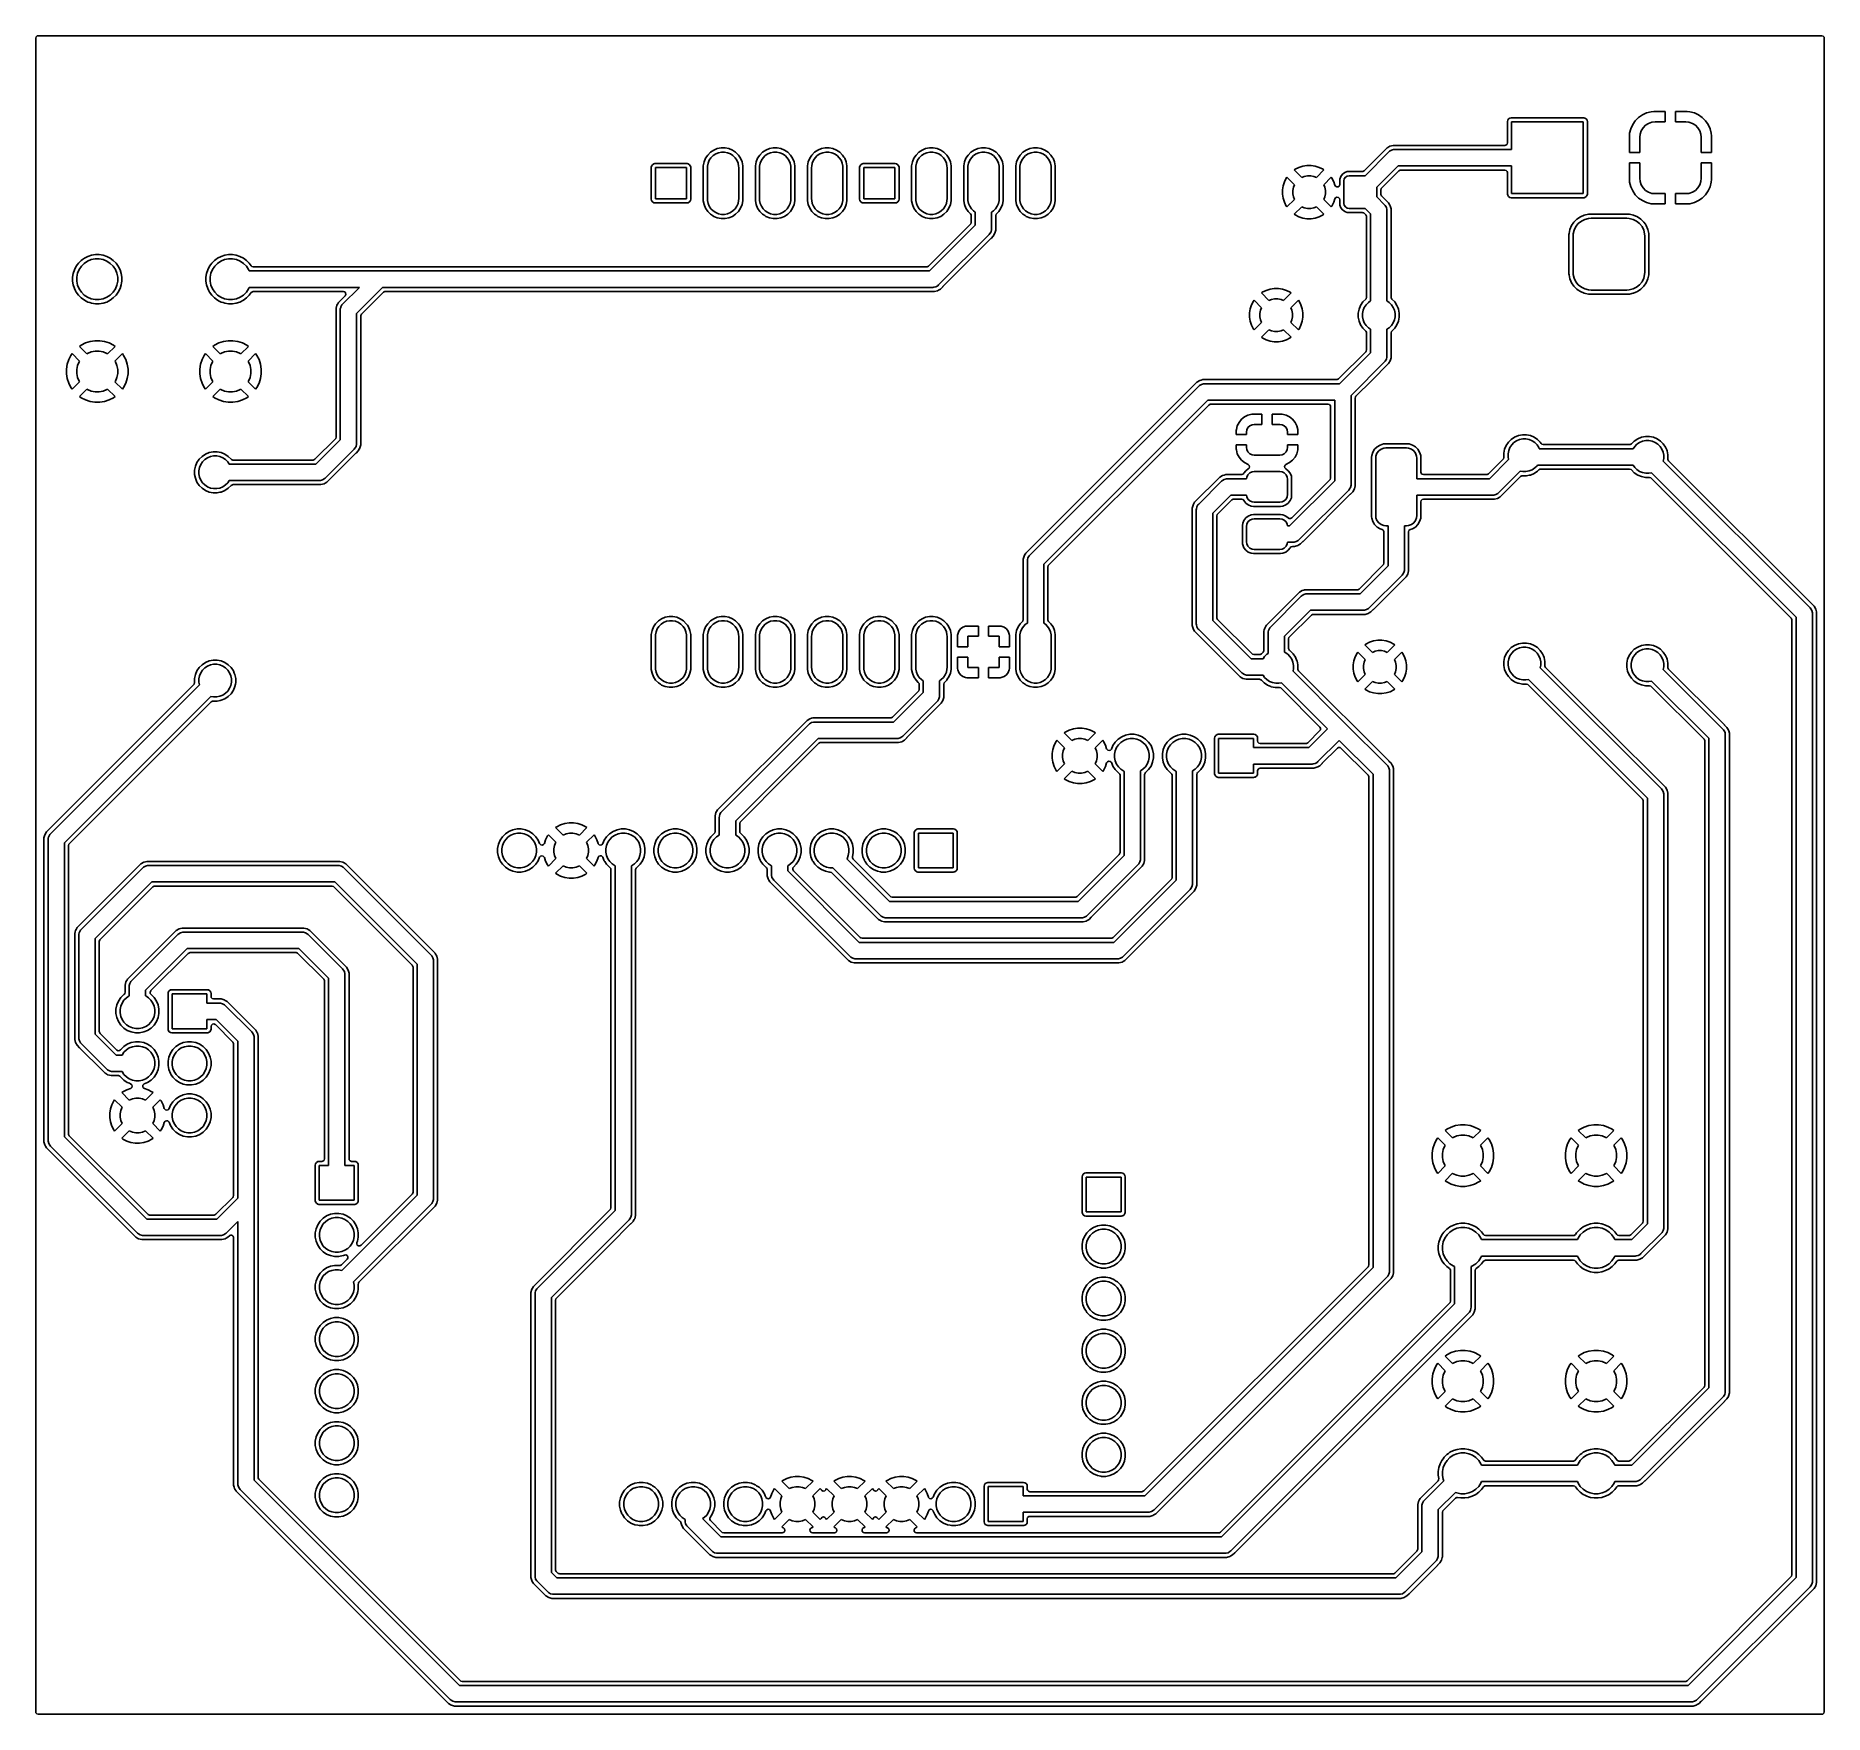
# Model space of a CAD drawing. Extents: x 49.6 to 136.8, y -165.1 to -83.2.
import ezdxf

# ---------------------------------------------------------------- set-up
doc = ezdxf.new("R2010")
doc.units = 0
doc.layers.add('BLACK', color=7, linetype='CONTINUOUS')

msp = doc.modelspace()

# ---------------------------------------------------------------- linework, layer by layer
at = {"layer": 'BLACK', "linetype": 'CONTINUOUS'}
for p, q in [((49.6005, -83.3245), (49.620185, -83.257461)), ((49.6005, -89.613247), (49.6005, -83.3245)), ((49.620185, -83.257461), (49.672989, -83.211706)), ((49.672989, -83.211706), (49.7245, -83.2005)), ((49.7245, -83.2005), (136.7005, -83.2005)), ((136.7005, -83.2005), (136.767539, -83.220185)), ((136.767539, -83.220185), (136.813294, -83.272989)), ((136.813294, -83.272989), (136.8245, -83.3245)), ((136.8245, -83.3245), (136.8245, -164.9505)), ((121.496769, -87.213632), (121.430447, -87.257947)), ((121.49677, -87.213631), (121.496769, -87.213632)), ((121.555247, -87.202), (121.49677, -87.213631)), ((121.555252, -87.202), (121.555247, -87.202)), ((125.094748, -87.202), (121.555252, -87.202)), ((125.094752, -87.202), (125.094748, -87.202)), ((125.153229, -87.213631), (125.094752, -87.202)), ((125.15323, -87.213632), (125.153229, -87.213631)), ((125.219552, -87.257947), (125.15323, -87.213632)), ((127.770664, -87.189069), (127.611569, -87.348164)), ((127.770676, -87.189059), (127.770664, -87.189069)), ((127.955619, -87.060931), (127.770676, -87.189059)), ((127.955625, -87.060928), (127.955619, -87.060931)), ((128.16048, -86.967877), (127.955625, -87.060928)), ((128.378667, -86.9129), (128.16048, -86.967877)), ((128.510802, -86.902501), (128.378667, -86.9129)), ((128.510817, -86.9025), (128.510802, -86.902501)), ((129.075, -86.9025), (128.510817, -86.9025)), ((129.075, -87.4025), (129.075, -86.9025)), ((130.139196, -86.9025), (129.575, -86.9025)), ((129.575, -86.9025), (129.575, -87.4025)), ((130.271332, -86.9129), (130.139196, -86.9025)), ((130.489519, -86.967877), (130.271332, -86.9129)), ((130.694374, -87.060928), (130.489519, -86.967877)), ((130.69438, -87.060931), (130.694374, -87.060928)), ((130.879323, -87.189059), (130.69438, -87.060931)), ((130.879335, -87.189069), (130.879323, -87.189059)), ((131.03843, -87.348164), (130.879335, -87.189069)), ((121.386131, -87.32427), (121.3745, -87.382747)), ((121.3745, -87.382747), (121.3745, -88.428)), ((121.386132, -87.324269), (121.386131, -87.32427)), ((121.430447, -87.257947), (121.386132, -87.324269)), ((121.575, -88.7525), (121.575, -87.4025)), ((121.575, -87.4025), (125.075, -87.4025)), ((125.075, -87.4025), (125.075, -90.9025)), ((125.263867, -87.324269), (125.219552, -87.257947)), ((125.263868, -87.32427), (125.263867, -87.324269)), ((125.275499, -87.382747), (125.263868, -87.32427)), ((125.2755, -87.382749), (125.275499, -87.382747)), ((125.2755, -88.088303), (125.2755, -87.382749)), ((125.2755, -90.92225), (125.2755, -88.088303)), ((127.3354, -87.956167), (127.325, -88.088303)), ((127.325, -88.088303), (127.325, -88.9025)), ((127.390377, -87.73798), (127.3354, -87.956167)), ((127.483428, -87.533125), (127.390377, -87.73798)), ((127.483431, -87.533119), (127.483428, -87.533125)), ((127.611559, -87.348176), (127.483431, -87.533119)), ((127.611569, -87.348164), (127.611559, -87.348176)), ((127.825, -88.1525), (127.840495, -88.000837)), ((127.840495, -88.000837), (127.895269, -87.835536)), ((127.895269, -87.835536), (127.986688, -87.687323)), ((127.986688, -87.687323), (128.109823, -87.564188)), ((128.109823, -87.564188), (128.258036, -87.472769)), ((128.258036, -87.472769), (128.423337, -87.417995)), ((128.423337, -87.417995), (128.575, -87.4025)), ((128.575, -87.4025), (129.075, -87.4025)), ((129.575, -87.4025), (130.075, -87.4025)), ((130.075, -87.4025), (130.226663, -87.417995)), ((130.226663, -87.417995), (130.391964, -87.472769)), ((130.391964, -87.472769), (130.540177, -87.564188)), ((130.540177, -87.564188), (130.663312, -87.687323)), ((130.663312, -87.687323), (130.754731, -87.835536)), ((130.754731, -87.835536), (130.809505, -88.000837)), ((130.809505, -88.000837), (130.825, -88.1525)), ((131.03844, -87.348176), (131.03843, -87.348164)), ((131.166568, -87.533119), (131.03844, -87.348176)), ((131.166571, -87.533125), (131.166568, -87.533119)), ((131.259622, -87.73798), (131.166571, -87.533125)), ((131.314599, -87.956167), (131.259622, -87.73798)), ((131.324998, -88.088302), (131.314599, -87.956167)), ((131.324999, -88.088317), (131.324998, -88.088302)), ((131.324999, -88.9025), (131.324999, -88.088317)), ((82.506441, -88.885377), (82.372377, -89.019441)), ((82.664087, -88.780042), (82.506441, -88.885377)), ((82.636592, -89.043966), (82.760796, -88.960976)), ((82.839248, -88.707488), (82.664087, -88.780042)), ((82.760796, -88.960976), (82.898803, -88.903811)), ((82.839256, -88.707486), (82.839248, -88.707488)), ((83.025197, -88.6705), (82.839256, -88.707486)), ((82.898803, -88.903811), (83.045311, -88.874669)), ((83.025202, -88.6705), (83.025197, -88.6705)), ((83.214798, -88.6705), (83.025202, -88.6705)), ((83.045311, -88.874669), (83.194689, -88.874669)), ((83.194689, -88.874669), (83.341197, -88.903811)), ((83.214802, -88.6705), (83.214798, -88.6705)), ((83.400743, -88.707486), (83.214802, -88.6705)), ((83.341197, -88.903811), (83.479204, -88.960976)), ((83.400751, -88.707488), (83.400743, -88.707486)), ((83.575912, -88.780042), (83.400751, -88.707488)), ((83.479204, -88.960976), (83.603408, -89.043966)), ((83.733558, -88.885377), (83.575912, -88.780042)), ((83.867622, -89.019441), (83.733558, -88.885377)), ((85.046441, -88.885377), (84.912377, -89.019441)), ((85.204087, -88.780042), (85.046441, -88.885377)), ((85.176592, -89.043966), (85.300796, -88.960976)), ((85.379248, -88.707488), (85.204087, -88.780042)), ((85.300796, -88.960976), (85.438803, -88.903811)), ((85.379256, -88.707486), (85.379248, -88.707488)), ((85.565197, -88.6705), (85.379256, -88.707486)), ((85.438803, -88.903811), (85.585311, -88.874669)), ((85.565202, -88.6705), (85.565197, -88.6705)), ((85.754798, -88.6705), (85.565202, -88.6705)), ((85.585311, -88.874669), (85.734689, -88.874669)), ((85.734689, -88.874669), (85.881197, -88.903811)), ((85.754802, -88.6705), (85.754798, -88.6705)), ((85.940743, -88.707486), (85.754802, -88.6705)), ((85.881197, -88.903811), (86.019204, -88.960976)), ((85.940751, -88.707488), (85.940743, -88.707486)), ((86.115912, -88.780042), (85.940751, -88.707488)), ((86.019204, -88.960976), (86.143408, -89.043966)), ((86.273558, -88.885377), (86.115912, -88.780042)), ((86.407622, -89.019441), (86.273558, -88.885377)), ((87.586441, -88.885377), (87.452377, -89.019441)), ((87.744087, -88.780042), (87.586441, -88.885377)), ((87.716592, -89.043966), (87.840796, -88.960976)), ((87.919248, -88.707488), (87.744087, -88.780042)), ((87.840796, -88.960976), (87.978803, -88.903811)), ((87.919256, -88.707486), (87.919248, -88.707488)), ((88.105197, -88.6705), (87.919256, -88.707486)), ((87.978803, -88.903811), (88.125311, -88.874669)), ((88.105202, -88.6705), (88.105197, -88.6705)), ((88.294798, -88.6705), (88.105202, -88.6705)), ((88.125311, -88.874669), (88.274689, -88.874669)), ((88.274689, -88.874669), (88.421197, -88.903811)), ((88.294802, -88.6705), (88.294798, -88.6705)), ((88.480743, -88.707486), (88.294802, -88.6705)), ((88.421197, -88.903811), (88.559204, -88.960976)), ((88.480751, -88.707488), (88.480743, -88.707486)), ((88.655912, -88.780042), (88.480751, -88.707488)), ((88.559204, -88.960976), (88.683408, -89.043966)), ((88.813558, -88.885377), (88.655912, -88.780042)), ((88.947622, -89.019441), (88.813558, -88.885377)), ((92.666441, -88.885377), (92.532377, -89.019441)), ((92.824087, -88.780042), (92.666441, -88.885377)), ((92.796592, -89.043966), (92.920796, -88.960976)), ((92.999248, -88.707488), (92.824087, -88.780042)), ((92.920796, -88.960976), (93.058803, -88.903811)), ((92.999256, -88.707486), (92.999248, -88.707488)), ((93.185197, -88.6705), (92.999256, -88.707486)), ((93.058803, -88.903811), (93.205311, -88.874669)), ((93.185202, -88.6705), (93.185197, -88.6705)), ((93.374798, -88.6705), (93.185202, -88.6705)), ((93.205311, -88.874669), (93.354689, -88.874669)), ((93.354689, -88.874669), (93.501197, -88.903811)), ((93.374802, -88.6705), (93.374798, -88.6705)), ((93.560743, -88.707486), (93.374802, -88.6705)), ((93.501197, -88.903811), (93.639204, -88.960976)), ((93.560751, -88.707488), (93.560743, -88.707486)), ((93.735912, -88.780042), (93.560751, -88.707488)), ((93.639204, -88.960976), (93.763408, -89.043966)), ((93.893558, -88.885377), (93.735912, -88.780042)), ((94.027622, -89.019441), (93.893558, -88.885377)), ((95.206441, -88.885377), (95.072377, -89.019441)), ((95.364087, -88.780042), (95.206441, -88.885377)), ((95.336592, -89.043966), (95.460796, -88.960976)), ((95.539248, -88.707488), (95.364087, -88.780042)), ((95.460796, -88.960976), (95.598803, -88.903811)), ((95.539256, -88.707486), (95.539248, -88.707488)), ((95.725197, -88.6705), (95.539256, -88.707486)), ((95.598803, -88.903811), (95.745311, -88.874669)), ((95.725202, -88.6705), (95.725197, -88.6705)), ((95.914798, -88.6705), (95.725202, -88.6705)), ((95.745311, -88.874669), (95.894689, -88.874669)), ((95.894689, -88.874669), (96.041197, -88.903811)), ((95.914802, -88.6705), (95.914798, -88.6705)), ((96.100743, -88.707486), (95.914802, -88.6705)), ((96.041197, -88.903811), (96.179204, -88.960976)), ((96.100751, -88.707488), (96.100743, -88.707486)), ((96.275912, -88.780042), (96.100751, -88.707488)), ((96.179204, -88.960976), (96.303408, -89.043966)), ((96.433558, -88.885377), (96.275912, -88.780042)), ((96.567622, -89.019441), (96.433558, -88.885377)), ((97.746441, -88.885377), (97.612377, -89.019441)), ((97.904087, -88.780042), (97.746441, -88.885377)), ((97.876592, -89.043966), (98.000796, -88.960976)), ((98.079248, -88.707488), (97.904087, -88.780042)), ((98.000796, -88.960976), (98.138803, -88.903811)), ((98.079256, -88.707486), (98.079248, -88.707488)), ((98.265197, -88.6705), (98.079256, -88.707486)), ((98.138803, -88.903811), (98.285311, -88.874669)), ((98.265202, -88.6705), (98.265197, -88.6705)), ((98.454798, -88.6705), (98.265202, -88.6705)), ((98.285311, -88.874669), (98.434689, -88.874669)), ((98.434689, -88.874669), (98.581197, -88.903811)), ((98.454802, -88.6705), (98.454798, -88.6705)), ((98.640743, -88.707486), (98.454802, -88.6705)), ((98.581197, -88.903811), (98.719204, -88.960976)), ((98.640751, -88.707488), (98.640743, -88.707486)), ((98.815912, -88.780042), (98.640751, -88.707488)), ((98.719204, -88.960976), (98.843408, -89.043966)), ((98.973558, -88.885377), (98.815912, -88.780042)), ((99.107622, -89.019441), (98.973558, -88.885377)), ((115.391978, -88.783786), (114.387584, -89.788181)), ((114.434314, -90.025), (115.589657, -88.869657)), ((115.503782, -88.671981), (115.391978, -88.783786)), ((115.503785, -88.671979), (115.503782, -88.671981)), ((115.547189, -88.64692), (115.503785, -88.671979)), ((115.590595, -88.62186), (115.547189, -88.64692)), ((115.589657, -88.869657), (115.628995, -88.835159)), ((115.590596, -88.621859), (115.590595, -88.62186)), ((115.640709, -88.592925), (115.590596, -88.621859)), ((115.628995, -88.835159), (115.719426, -88.782948)), ((115.640712, -88.592924), (115.640709, -88.592925)), ((115.640714, -88.592923), (115.640712, -88.592924)), ((115.640715, -88.592923), (115.640714, -88.592923)), ((115.793443, -88.552), (115.640715, -88.592923)), ((115.719426, -88.782948), (115.82029, -88.755922)), ((115.951557, -88.552), (115.793443, -88.552)), ((115.82029, -88.755922), (115.8725, -88.7525)), ((115.8725, -88.7525), (121.575, -88.7525)), ((121.2505, -88.552), (115.951557, -88.552)), ((121.302011, -88.540794), (121.2505, -88.552)), ((121.354815, -88.495039), (121.302011, -88.540794)), ((121.3745, -88.428), (121.354815, -88.495039)), ((127.325, -88.9025), (127.825, -88.9025)), ((127.825, -88.9025), (127.825, -88.1525)), ((130.825, -88.1525), (130.825, -88.9025)), ((130.825, -88.9025), (131.324999, -88.9025)), ((49.6005, -94.980513), (49.6005, -89.613247)), ((79.629131, -89.55477), (79.6175, -89.613247)), ((79.6175, -89.613247), (79.6175, -91.176752)), ((79.629132, -89.554769), (79.629131, -89.55477)), ((79.673447, -89.488447), (79.629132, -89.554769)), ((79.739769, -89.444132), (79.673447, -89.488447)), ((79.73977, -89.444131), (79.739769, -89.444132)), ((79.798247, -89.4325), (79.73977, -89.444131)), ((79.798252, -89.4325), (79.798247, -89.4325)), ((81.361748, -89.4325), (79.798252, -89.4325)), ((79.818, -91.157), (79.818, -89.633)), ((79.818, -89.633), (81.342, -89.633)), ((81.342, -89.633), (81.342, -91.157)), ((81.361752, -89.4325), (81.361748, -89.4325)), ((81.420229, -89.444131), (81.361752, -89.4325)), ((81.42023, -89.444132), (81.420229, -89.444131)), ((81.486552, -89.488447), (81.42023, -89.444132)), ((81.519794, -89.538197), (81.486552, -89.488447)), ((81.530867, -89.554768), (81.519794, -89.538197)), ((81.531171, -89.556297), (81.530867, -89.554768)), ((81.531172, -89.5563), (81.531171, -89.556297)), ((81.531172, -89.556302), (81.531172, -89.5563)), ((81.5425, -89.613249), (81.531172, -89.556302)), ((81.5425, -91.17675), (81.5425, -89.613249)), ((82.194486, -89.352256), (82.1575, -89.538197)), ((82.1575, -89.538197), (82.1575, -91.251802)), ((82.194488, -89.352248), (82.194486, -89.352256)), ((82.267042, -89.177087), (82.194488, -89.352248)), ((82.372377, -89.019441), (82.267042, -89.177087)), ((82.358, -89.633), (82.361669, -89.558311)), ((82.358, -91.157), (82.358, -89.633)), ((82.361669, -89.558311), (82.390811, -89.411803)), ((82.390811, -89.411803), (82.447976, -89.273796)), ((82.447976, -89.273796), (82.530966, -89.149592)), ((82.530966, -89.149592), (82.636592, -89.043966)), ((83.603408, -89.043966), (83.709034, -89.149592)), ((83.709034, -89.149592), (83.792024, -89.273796)), ((83.792024, -89.273796), (83.849189, -89.411803)), ((83.849189, -89.411803), (83.878331, -89.558311)), ((83.937686, -89.1243), (83.867622, -89.019441)), ((83.878331, -89.558311), (83.882, -89.633)), ((83.882, -89.633), (83.882, -91.157)), ((83.972956, -89.177085), (83.937686, -89.1243)), ((84.045512, -89.352249), (83.972956, -89.177085)), ((84.082499, -89.538197), (84.045512, -89.352249)), ((84.0825, -89.538202), (84.082499, -89.538197)), ((84.0825, -91.251798), (84.0825, -89.538202)), ((84.734486, -89.352256), (84.6975, -89.538197)), ((84.6975, -89.538197), (84.6975, -91.251802)), ((84.734488, -89.352248), (84.734486, -89.352256)), ((84.807042, -89.177087), (84.734488, -89.352248)), ((84.912377, -89.019441), (84.807042, -89.177087)), ((84.898, -89.633), (84.901669, -89.558311)), ((84.898, -91.157), (84.898, -89.633)), ((84.901669, -89.558311), (84.930811, -89.411803)), ((84.930811, -89.411803), (84.987976, -89.273796)), ((84.987976, -89.273796), (85.070966, -89.149592)), ((85.070966, -89.149592), (85.176592, -89.043966)), ((86.143408, -89.043966), (86.249034, -89.149592)), ((86.249034, -89.149592), (86.332024, -89.273796)), ((86.332024, -89.273796), (86.389189, -89.411803)), ((86.389189, -89.411803), (86.418331, -89.558311)), ((86.477686, -89.1243), (86.407622, -89.019441)), ((86.418331, -89.558311), (86.422, -89.633)), ((86.422, -89.633), (86.422, -91.157)), ((86.512956, -89.177085), (86.477686, -89.1243)), ((86.585512, -89.352249), (86.512956, -89.177085)), ((86.622499, -89.538197), (86.585512, -89.352249)), ((86.6225, -89.538202), (86.622499, -89.538197)), ((86.6225, -91.251798), (86.6225, -89.538202)), ((87.274486, -89.352256), (87.2375, -89.538197)), ((87.2375, -89.538197), (87.2375, -91.251802)), ((87.274488, -89.352248), (87.274486, -89.352256)), ((87.347042, -89.177087), (87.274488, -89.352248)), ((87.452377, -89.019441), (87.347042, -89.177087)), ((87.438, -89.633), (87.441669, -89.558311)), ((87.438, -91.157), (87.438, -89.633)), ((87.441669, -89.558311), (87.470811, -89.411803)), ((87.470811, -89.411803), (87.527976, -89.273796)), ((87.527976, -89.273796), (87.610966, -89.149592)), ((87.610966, -89.149592), (87.716592, -89.043966)), ((88.683408, -89.043966), (88.789034, -89.149592)), ((88.789034, -89.149592), (88.872024, -89.273796)), ((88.872024, -89.273796), (88.929189, -89.411803)), ((88.929189, -89.411803), (88.958331, -89.558311)), ((89.017686, -89.1243), (88.947622, -89.019441)), ((88.958331, -89.558311), (88.962, -89.633)), ((88.962, -89.633), (88.962, -91.157)), ((89.052956, -89.177085), (89.017686, -89.1243)), ((89.125512, -89.352249), (89.052956, -89.177085)), ((89.1625, -89.538202), (89.125512, -89.352249)), ((89.1625, -89.613247), (89.1625, -89.538202)), ((89.1625, -91.251798), (89.1625, -89.613247)), ((89.789131, -89.55477), (89.7775, -89.613247)), ((89.7775, -89.613247), (89.7775, -91.176752)), ((89.789132, -89.554769), (89.789131, -89.55477)), ((89.833447, -89.488447), (89.789132, -89.554769)), ((89.899769, -89.444132), (89.833447, -89.488447)), ((89.89977, -89.444131), (89.899769, -89.444132)), ((89.958247, -89.4325), (89.89977, -89.444131)), ((89.958252, -89.4325), (89.958247, -89.4325)), ((91.521748, -89.4325), (89.958252, -89.4325)), ((89.978, -91.157), (89.978, -89.633)), ((89.978, -89.633), (91.502, -89.633)), ((91.502, -89.633), (91.502, -91.157)), ((91.521752, -89.4325), (91.521748, -89.4325)), ((91.580229, -89.444131), (91.521752, -89.4325)), ((91.58023, -89.444132), (91.580229, -89.444131)), ((91.646552, -89.488447), (91.58023, -89.444132)), ((91.679794, -89.538197), (91.646552, -89.488447)), ((91.690867, -89.554768), (91.679794, -89.538197)), ((91.691171, -89.556297), (91.690867, -89.554768)), ((91.691172, -89.5563), (91.691171, -89.556297)), ((91.691172, -89.556302), (91.691172, -89.5563)), ((91.7025, -89.613249), (91.691172, -89.556302)), ((91.7025, -91.17675), (91.7025, -89.613249)), ((92.354486, -89.352256), (92.3175, -89.538197)), ((92.3175, -89.538197), (92.3175, -91.251802)), ((92.354488, -89.352248), (92.354486, -89.352256)), ((92.427042, -89.177087), (92.354488, -89.352248)), ((92.532377, -89.019441), (92.427042, -89.177087)), ((92.518, -89.633), (92.521669, -89.558311)), ((92.518, -91.157), (92.518, -89.633)), ((92.521669, -89.558311), (92.550811, -89.411803)), ((92.550811, -89.411803), (92.607976, -89.273796)), ((92.607976, -89.273796), (92.690966, -89.149592)), ((92.690966, -89.149592), (92.796592, -89.043966)), ((93.763408, -89.043966), (93.869034, -89.149592)), ((93.869034, -89.149592), (93.952024, -89.273796)), ((93.952024, -89.273796), (94.009189, -89.411803)), ((94.009189, -89.411803), (94.038331, -89.558311)), ((94.097686, -89.1243), (94.027622, -89.019441)), ((94.038331, -89.558311), (94.042, -89.633)), ((94.042, -89.633), (94.042, -91.157)), ((94.132956, -89.177085), (94.097686, -89.1243)), ((94.205512, -89.352249), (94.132956, -89.177085)), ((94.2425, -89.538202), (94.205512, -89.352249)), ((94.2425, -91.251798), (94.2425, -89.538202)), ((94.894486, -89.352256), (94.8575, -89.538197)), ((94.8575, -89.538197), (94.8575, -91.251802)), ((94.894488, -89.352248), (94.894486, -89.352256)), ((94.967042, -89.177087), (94.894488, -89.352248)), ((95.072377, -89.019441), (94.967042, -89.177087)), ((95.058, -89.633), (95.061669, -89.558311)), ((95.058, -91.157), (95.058, -89.633)), ((95.061669, -89.558311), (95.090811, -89.411803)), ((95.090811, -89.411803), (95.147976, -89.273796)), ((95.147976, -89.273796), (95.230966, -89.149592)), ((95.230966, -89.149592), (95.336592, -89.043966)), ((96.303408, -89.043966), (96.409034, -89.149592)), ((96.409034, -89.149592), (96.492024, -89.273796)), ((96.492024, -89.273796), (96.549189, -89.411803)), ((96.549189, -89.411803), (96.578331, -89.558311)), ((96.637686, -89.1243), (96.567622, -89.019441)), ((96.578331, -89.558311), (96.582, -89.633)), ((96.582, -89.633), (96.582, -91.157)), ((96.672956, -89.177085), (96.637686, -89.1243)), ((96.745512, -89.352249), (96.672956, -89.177085)), ((96.782499, -89.538197), (96.745512, -89.352249)), ((96.7825, -89.538202), (96.782499, -89.538197)), ((96.7825, -91.251798), (96.7825, -89.538202)), ((97.434486, -89.352256), (97.3975, -89.538197)), ((97.3975, -89.538197), (97.3975, -91.251802)), ((97.434488, -89.352248), (97.434486, -89.352256)), ((97.507042, -89.177087), (97.434488, -89.352248)), ((97.612377, -89.019441), (97.507042, -89.177087)), ((97.598, -89.633), (97.601669, -89.558311)), ((97.598, -91.157), (97.598, -89.633)), ((97.601669, -89.558311), (97.630811, -89.411803)), ((97.630811, -89.411803), (97.687976, -89.273796)), ((97.687976, -89.273796), (97.770966, -89.149592)), ((97.770966, -89.149592), (97.876592, -89.043966)), ((98.843408, -89.043966), (98.949034, -89.149592)), ((98.949034, -89.149592), (99.032024, -89.273796)), ((99.032024, -89.273796), (99.089189, -89.411803)), ((99.089189, -89.411803), (99.118331, -89.558311)), ((99.177686, -89.1243), (99.107622, -89.019441)), ((99.118331, -89.558311), (99.122, -89.633)), ((99.122, -89.633), (99.122, -91.157)), ((99.212956, -89.177085), (99.177686, -89.1243)), ((99.285512, -89.352249), (99.212956, -89.177085)), ((99.3225, -89.538202), (99.285512, -89.352249)), ((99.3225, -91.251798), (99.3225, -89.538202)), ((111.018644, -89.713143), (110.974077, -89.745523)), ((110.974077, -89.745523), (110.974077, -89.745524)), ((110.974077, -89.745524), (111.340655, -90.112101)), ((111.200968, -89.620244), (111.018644, -89.713143)), ((111.395582, -89.557009), (111.200968, -89.620244)), ((111.597683, -89.525), (111.395582, -89.557009)), ((111.802317, -89.525), (111.597683, -89.525)), ((112.004417, -89.557009), (111.802317, -89.525)), ((112.199031, -89.620244), (112.004417, -89.557009)), ((112.059344, -90.112101), (112.425922, -89.745524)), ((112.38135, -89.713141), (112.199031, -89.620244)), ((112.381359, -89.713147), (112.38135, -89.713141)), ((112.425921, -89.745523), (112.381359, -89.713147)), ((112.425922, -89.745524), (112.425921, -89.745523)), ((113.565298, -89.827353), (113.437119, -89.872206)), ((113.5653, -89.827353), (113.565298, -89.827353)), ((113.59573, -89.8245), (113.5653, -89.827353)), ((114.299903, -89.8245), (113.59573, -89.8245)), ((114.326261, -89.821666), (114.299903, -89.8245)), ((114.387584, -89.788181), (114.326261, -89.821666)), ((116.038186, -89.5525), (115, -90.590686)), ((115.236819, -90.637416), (116.084916, -89.789319)), ((121.575, -89.5525), (116.038186, -89.5525)), ((116.084916, -89.789319), (116.146239, -89.755834)), ((116.146239, -89.755834), (116.172597, -89.753)), ((116.172597, -89.753), (121.2505, -89.753)), ((121.2505, -89.753), (121.317539, -89.772685)), ((121.317539, -89.772685), (121.363294, -89.825489)), ((121.363294, -89.825489), (121.3745, -89.877)), ((121.575, -90.9025), (121.575, -89.5525)), ((127.325001, -89.4025), (127.325001, -90.216697)), ((127.825, -89.4025), (127.325001, -89.4025)), ((127.825, -90.1525), (127.825, -89.4025)), ((131.325, -89.4025), (130.825, -89.4025)), ((130.825, -89.4025), (130.825, -90.1525)), ((131.325, -90.216684), (131.325, -89.4025)), ((110.432009, -90.520582), (110.4, -90.722682)), ((110.495244, -90.325968), (110.432009, -90.520582)), ((110.588143, -90.143644), (110.495244, -90.325968)), ((110.620523, -90.099077), (110.588143, -90.143644)), ((110.620524, -90.099077), (110.620523, -90.099077)), ((110.987101, -90.465654), (110.620524, -90.099077)), ((110.903852, -90.746586), (110.934448, -90.592772)), ((110.934448, -90.592772), (110.987101, -90.465654)), ((111.340655, -90.112101), (111.467772, -90.059448)), ((111.467772, -90.059448), (111.621586, -90.028852)), ((111.621586, -90.028852), (111.778414, -90.028852)), ((111.778414, -90.028852), (111.932228, -90.059448)), ((111.932228, -90.059448), (112.059344, -90.112101)), ((112.779474, -90.099076), (112.412897, -90.465652)), ((112.412897, -90.465652), (112.465552, -90.592772)), ((112.465552, -90.592772), (112.496148, -90.746586)), ((112.779474, -90.099077), (112.779474, -90.099076)), ((112.811859, -90.14365), (112.779474, -90.099077)), ((112.904755, -90.325968), (112.811859, -90.14365)), ((112.957569, -90.48851), (112.904755, -90.325968)), ((112.994297, -90.543904), (112.957569, -90.48851)), ((113.057853, -90.572929), (112.994297, -90.543904)), ((113.127011, -90.562985), (113.057853, -90.572929)), ((113.179815, -90.51723), (113.127011, -90.562985)), ((113.1995, -90.450191), (113.179815, -90.51723)), ((113.202353, -90.1903), (113.1995, -90.22073)), ((113.1995, -90.22073), (113.1995, -90.450191)), ((113.247206, -90.062119), (113.202353, -90.190298)), ((113.202353, -90.190298), (113.202353, -90.1903)), ((113.247207, -90.062117), (113.247206, -90.062119)), ((113.32785, -89.95285), (113.247207, -90.062117)), ((113.437117, -89.872207), (113.32785, -89.95285)), ((113.4, -90.275), (113.41903, -90.179329)), ((113.4, -91.375), (113.4, -90.275)), ((113.41903, -90.179329), (113.473223, -90.098223)), ((113.437119, -89.872206), (113.437117, -89.872207)), ((113.473223, -90.098223), (113.554329, -90.04403)), ((113.554329, -90.04403), (113.65, -90.025)), ((113.65, -90.025), (114.434314, -90.025)), ((115, -90.590686), (115, -91.059314)), ((115.2005, -90.725097), (115.220185, -90.658058)), ((115.220185, -90.658058), (115.236819, -90.637416)), ((121.3745, -89.877), (121.3745, -90.922252)), ((127.325001, -90.216697), (127.3354, -90.348832)), ((127.3354, -90.348832), (127.390377, -90.567019)), ((127.390377, -90.567019), (127.483428, -90.771874)), ((127.840495, -90.304163), (127.825, -90.1525)), ((127.895269, -90.469464), (127.840495, -90.304163)), ((127.986688, -90.617677), (127.895269, -90.469464)), ((128.109823, -90.740812), (127.986688, -90.617677)), ((130.663312, -90.617677), (130.540177, -90.740812)), ((130.754731, -90.469464), (130.663312, -90.617677)), ((130.809505, -90.304163), (130.754731, -90.469464)), ((130.825, -90.1525), (130.809505, -90.304163)), ((131.166571, -90.771874), (131.259622, -90.567019)), ((131.259622, -90.567019), (131.314599, -90.348832)), ((131.314599, -90.348832), (131.324999, -90.216696)), ((131.324999, -90.216696), (131.325, -90.216684)), ((79.6175, -91.176752), (79.629131, -91.235229)), ((79.629131, -91.235229), (79.629132, -91.23523)), ((79.629132, -91.23523), (79.673447, -91.301552)), ((79.673447, -91.301552), (79.739769, -91.345867)), ((79.739769, -91.345867), (79.73977, -91.345868)), ((79.73977, -91.345868), (79.798247, -91.357499)), ((79.798247, -91.357499), (79.79825, -91.3575)), ((79.79825, -91.3575), (79.798252, -91.3575)), ((79.798252, -91.3575), (81.36175, -91.3575)), ((81.342, -91.157), (79.818, -91.157)), ((81.36175, -91.3575), (81.361751, -91.357499)), ((81.361751, -91.357499), (81.376568, -91.354552)), ((81.376568, -91.354552), (81.420229, -91.345868)), ((81.420229, -91.345868), (81.420229, -91.345867)), ((81.420229, -91.345867), (81.420231, -91.345867)), ((81.420231, -91.345867), (81.486552, -91.301552)), ((81.486552, -91.301552), (81.530867, -91.235231)), ((81.530867, -91.235231), (81.530867, -91.235229)), ((81.530867, -91.235229), (81.530868, -91.235229)), ((81.530868, -91.235229), (81.542499, -91.176752)), ((81.542499, -91.176752), (81.5425, -91.17675)), ((82.1575, -91.251802), (82.194486, -91.437743)), ((82.194486, -91.437743), (82.194488, -91.437751)), ((82.194488, -91.437751), (82.267042, -91.612912)), ((82.361669, -91.231689), (82.358, -91.157)), ((82.390811, -91.378197), (82.361669, -91.231689)), ((82.447976, -91.516204), (82.390811, -91.378197)), ((82.530966, -91.640408), (82.447976, -91.516204)), ((83.792024, -91.516204), (83.709034, -91.640408)), ((83.849189, -91.378197), (83.792024, -91.516204)), ((83.878331, -91.231689), (83.849189, -91.378197)), ((83.882, -91.157), (83.878331, -91.231689)), ((83.972956, -91.612915), (84.045512, -91.437751)), ((84.045512, -91.437751), (84.0825, -91.251798)), ((84.6975, -91.251802), (84.734486, -91.437743)), ((84.734486, -91.437743), (84.734488, -91.437751)), ((84.734488, -91.437751), (84.807042, -91.612912)), ((84.901669, -91.231689), (84.898, -91.157)), ((84.930811, -91.378197), (84.901669, -91.231689)), ((84.987976, -91.516204), (84.930811, -91.378197)), ((85.070966, -91.640408), (84.987976, -91.516204)), ((86.332024, -91.516204), (86.249034, -91.640408)), ((86.389189, -91.378197), (86.332024, -91.516204)), ((86.418331, -91.231689), (86.389189, -91.378197)), ((86.422, -91.157), (86.418331, -91.231689)), ((86.512956, -91.612915), (86.585512, -91.437751)), ((86.585512, -91.437751), (86.6225, -91.251798)), ((87.2375, -91.251802), (87.274486, -91.437743)), ((87.274486, -91.437743), (87.274488, -91.437751)), ((87.274488, -91.437751), (87.347042, -91.612912)), ((87.441669, -91.231689), (87.438, -91.157)), ((87.470811, -91.378197), (87.441669, -91.231689)), ((87.527976, -91.516204), (87.470811, -91.378197)), ((87.610966, -91.640408), (87.527976, -91.516204)), ((88.872024, -91.516204), (88.789034, -91.640408)), ((88.929189, -91.378197), (88.872024, -91.516204)), ((88.958331, -91.231689), (88.929189, -91.378197)), ((88.962, -91.157), (88.958331, -91.231689)), ((89.052956, -91.612915), (89.125512, -91.437751)), ((89.125512, -91.437751), (89.1625, -91.251798)), ((89.7775, -91.176752), (89.789131, -91.235229)), ((89.789131, -91.235229), (89.789132, -91.23523)), ((89.789132, -91.23523), (89.833447, -91.301552)), ((89.833447, -91.301552), (89.899769, -91.345867)), ((89.899769, -91.345867), (89.89977, -91.345868)), ((89.89977, -91.345868), (89.958247, -91.357499)), ((89.958247, -91.357499), (89.95825, -91.3575)), ((89.95825, -91.3575), (89.958252, -91.3575)), ((89.958252, -91.3575), (91.52175, -91.3575)), ((91.502, -91.157), (89.978, -91.157)), ((91.52175, -91.3575), (91.521751, -91.357499)), ((91.521751, -91.357499), (91.536568, -91.354552)), ((91.536568, -91.354552), (91.580229, -91.345868)), ((91.580229, -91.345868), (91.580229, -91.345867)), ((91.580229, -91.345867), (91.580231, -91.345867)), ((91.580231, -91.345867), (91.646552, -91.301552)), ((91.646552, -91.301552), (91.690867, -91.235231)), ((91.690867, -91.235231), (91.690867, -91.235229)), ((91.690867, -91.235229), (91.690868, -91.235229)), ((91.690868, -91.235229), (91.702499, -91.176752)), ((91.702499, -91.176752), (91.7025, -91.17675)), ((92.3175, -91.251802), (92.354486, -91.437743)), ((92.354486, -91.437743), (92.354488, -91.437751)), ((92.354488, -91.437751), (92.427042, -91.612912)), ((92.521669, -91.231689), (92.518, -91.157)), ((92.550811, -91.378197), (92.521669, -91.231689)), ((92.607976, -91.516204), (92.550811, -91.378197)), ((92.690966, -91.640408), (92.607976, -91.516204)), ((93.952024, -91.516204), (93.869034, -91.640408)), ((94.009189, -91.378197), (93.952024, -91.516204)), ((94.038331, -91.231689), (94.009189, -91.378197)), ((94.042, -91.157), (94.038331, -91.231689)), ((94.132956, -91.612915), (94.205512, -91.437751)), ((94.205512, -91.437751), (94.2425, -91.251798)), ((94.8575, -91.251802), (94.894486, -91.437743)), ((94.894486, -91.437743), (94.894488, -91.437751)), ((94.894488, -91.437751), (94.967042, -91.612912)), ((95.061669, -91.231689), (95.058, -91.157)), ((95.090811, -91.378197), (95.061669, -91.231689)), ((95.147976, -91.516204), (95.090811, -91.378197)), ((95.230966, -91.640408), (95.147976, -91.516204)), ((96.492024, -91.516204), (96.409034, -91.640408)), ((96.549189, -91.378197), (96.492024, -91.516204)), ((96.578331, -91.231689), (96.549189, -91.378197)), ((96.582, -91.157), (96.578331, -91.231689)), ((96.672956, -91.612915), (96.745512, -91.437751)), ((96.745512, -91.437751), (96.7825, -91.251798)), ((97.3975, -91.251802), (97.434486, -91.437743)), ((97.434486, -91.437743), (97.434488, -91.437751)), ((97.434488, -91.437751), (97.507042, -91.612912)), ((97.601669, -91.231689), (97.598, -91.157)), ((97.630811, -91.378197), (97.601669, -91.231689)), ((97.687976, -91.516204), (97.630811, -91.378197)), ((97.770966, -91.640408), (97.687976, -91.516204)), ((99.032024, -91.516204), (98.949034, -91.640408)), ((99.089189, -91.378197), (99.032024, -91.516204)), ((99.118331, -91.231689), (99.089189, -91.378197)), ((99.122, -91.157), (99.118331, -91.231689)), ((99.212956, -91.612915), (99.285512, -91.437751)), ((99.285512, -91.437751), (99.3225, -91.251798)), ((110.4, -90.722682), (110.4, -90.927317)), ((110.4, -90.927317), (110.432009, -91.129417)), ((110.432009, -91.129417), (110.495244, -91.324031)), ((110.495244, -91.324031), (110.588141, -91.50635)), ((110.588141, -91.50635), (110.588147, -91.506359)), ((110.588147, -91.506359), (110.620523, -91.550921)), ((110.620523, -91.550921), (110.620524, -91.550922)), ((110.620524, -91.550922), (110.987101, -91.184344)), ((110.903852, -90.903414), (110.903852, -90.746586)), ((110.934448, -91.057228), (110.903852, -90.903414)), ((110.987101, -91.184344), (110.934448, -91.057228)), ((111.340653, -91.537897), (110.974076, -91.904474)), ((111.467772, -91.590552), (111.340653, -91.537897)), ((112.059345, -91.537898), (111.932228, -91.590552)), ((112.425921, -91.904474), (112.059345, -91.537898)), ((112.465552, -91.057228), (112.412897, -91.184345)), ((112.412897, -91.184345), (112.779474, -91.550922)), ((112.496148, -90.903414), (112.465552, -91.057228)), ((112.496148, -90.746586), (112.496148, -90.903414)), ((112.779474, -91.550921), (112.811859, -91.506349)), ((112.779474, -91.550922), (112.779474, -91.550921)), ((112.811859, -91.506349), (112.904754, -91.324031)), ((112.904754, -91.324031), (112.957569, -91.161489)), ((112.957569, -91.161489), (112.997007, -91.103814)), ((112.997007, -91.103814), (113.061366, -91.076616)), ((113.061366, -91.076616), (113.130212, -91.088531)), ((113.130212, -91.088531), (113.181688, -91.135775)), ((113.181688, -91.135775), (113.1995, -91.199808)), ((113.1995, -91.199808), (113.1995, -91.429269)), ((113.1995, -91.429269), (113.202353, -91.459699)), ((113.202353, -91.459699), (113.202353, -91.459701)), ((113.202353, -91.459701), (113.247206, -91.58788)), ((113.41903, -91.470671), (113.4, -91.375)), ((113.473223, -91.551777), (113.41903, -91.470671)), ((113.554329, -91.60597), (113.473223, -91.551777)), ((115, -91.059314), (115.382843, -91.442157)), ((115.2005, -90.924903), (115.2005, -90.725097)), ((115.203334, -90.951261), (115.2005, -90.924903)), ((115.236819, -91.012584), (115.203334, -90.951261)), ((115.468713, -91.244478), (115.236819, -91.012584)), ((115.382843, -91.442157), (115.417341, -91.481495)), ((115.417341, -91.481495), (115.469552, -91.571926)), ((115.468716, -91.24448), (115.468713, -91.244478)), ((115.58052, -91.356284), (115.468716, -91.24448)), ((115.469552, -91.571926), (115.469552, -91.571927)), ((115.469552, -91.571927), (115.496578, -91.67279)), ((115.606605, -91.401465), (115.58052, -91.356284)), ((115.612515, -91.411702), (115.606605, -91.401465)), ((115.612516, -91.411703), (115.612515, -91.411702)), ((115.640226, -91.459699), (115.612516, -91.411703)), ((115.659577, -91.493215), (115.640226, -91.459699)), ((115.659577, -91.493216), (115.659577, -91.493215)), ((115.7005, -91.645943), (115.659577, -91.493216)), ((121.3745, -90.922252), (121.386131, -90.980729)), ((121.386131, -90.980729), (121.386132, -90.98073)), ((121.386132, -90.98073), (121.430447, -91.047052)), ((121.430447, -91.047052), (121.496769, -91.091367)), ((121.496769, -91.091367), (121.49677, -91.091368)), ((121.49677, -91.091368), (121.555247, -91.102999)), ((121.555247, -91.102999), (121.55525, -91.103)), ((121.55525, -91.103), (121.555252, -91.103)), ((121.555252, -91.103), (125.09475, -91.103)), ((125.075, -90.9025), (121.575, -90.9025)), ((125.09475, -91.103), (125.094751, -91.102999)), ((125.094751, -91.102999), (125.109568, -91.100052)), ((125.109568, -91.100052), (125.153229, -91.091368)), ((125.153229, -91.091368), (125.153229, -91.091367)), ((125.153229, -91.091367), (125.153231, -91.091367)), ((125.153231, -91.091367), (125.219552, -91.047052)), ((125.219552, -91.047052), (125.263867, -90.980731)), ((125.263867, -90.980731), (125.263867, -90.980729)), ((125.263867, -90.980729), (125.263868, -90.980729)), ((125.263868, -90.980729), (125.275499, -90.922252)), ((125.275499, -90.922252), (125.2755, -90.92225)), ((127.483428, -90.771874), (127.483431, -90.77188)), ((127.483431, -90.77188), (127.611559, -90.956823)), ((127.611559, -90.956823), (127.611569, -90.956835)), ((127.611569, -90.956835), (127.770664, -91.11593)), ((127.770664, -91.11593), (127.770676, -91.11594)), ((127.770676, -91.11594), (127.955619, -91.244068)), ((127.955619, -91.244068), (127.955625, -91.244071)), ((127.955625, -91.244071), (128.16048, -91.337122)), ((128.258036, -90.832231), (128.109823, -90.740812)), ((128.16048, -91.337122), (128.378667, -91.392099)), ((128.423337, -90.887005), (128.258036, -90.832231)), ((128.378667, -91.392099), (128.51081, -91.402499)), ((128.575, -90.9025), (128.423337, -90.887005)), ((128.51081, -91.402499), (129.074999, -91.402499)), ((129.075, -90.9025), (128.575, -90.9025)), ((129.074999, -91.402499), (129.075, -91.402498)), ((129.075, -91.402498), (129.075, -90.9025)), ((130.075, -90.9025), (129.575, -90.9025)), ((129.575, -90.9025), (129.575, -91.402499)), ((129.575, -91.402499), (130.139182, -91.402499)), ((130.226663, -90.887005), (130.075, -90.9025)), ((130.139182, -91.402499), (130.139197, -91.402498)), ((130.139197, -91.402498), (130.271332, -91.392099)), ((130.391964, -90.832231), (130.226663, -90.887005)), ((130.271332, -91.392099), (130.489519, -91.337122)), ((130.540177, -90.740812), (130.391964, -90.832231)), ((130.489519, -91.337122), (130.694374, -91.244071)), ((130.694374, -91.244071), (130.69438, -91.244068)), ((130.69438, -91.244068), (130.879323, -91.11594)), ((130.879323, -91.11594), (130.879335, -91.11593)), ((130.879335, -91.11593), (131.03843, -90.956835)), ((131.03843, -90.956835), (131.03844, -90.956823)), ((131.03844, -90.956823), (131.166568, -90.77188)), ((131.166568, -90.77188), (131.166571, -90.771874)), ((82.267042, -91.612912), (82.372377, -91.770558)), ((82.372377, -91.770558), (82.506441, -91.904622)), ((82.506441, -91.904622), (82.609877, -91.973735)), ((82.636592, -91.746034), (82.530966, -91.640408)), ((82.609877, -91.973735), (82.664085, -92.009956)), ((82.760796, -91.829024), (82.636592, -91.746034)), ((82.664085, -92.009956), (82.839249, -92.082512)), ((82.898803, -91.886189), (82.760796, -91.829024)), ((82.839249, -92.082512), (83.025197, -92.119499)), ((83.045311, -91.915331), (82.898803, -91.886189)), ((83.025197, -92.119499), (83.025201, -92.1195)), ((83.025201, -92.1195), (83.025202, -92.1195)), ((83.025202, -92.1195), (83.214799, -92.1195)), ((83.194689, -91.915331), (83.045311, -91.915331)), ((83.341197, -91.886189), (83.194689, -91.915331)), ((83.214799, -92.1195), (83.2148, -92.119499)), ((83.2148, -92.119499), (83.400751, -92.082512)), ((83.479204, -91.829024), (83.341197, -91.886189)), ((83.400751, -92.082512), (83.575915, -92.009956)), ((83.603408, -91.746034), (83.479204, -91.829024)), ((83.575915, -92.009956), (83.733558, -91.904622)), ((83.709034, -91.640408), (83.603408, -91.746034)), ((83.733558, -91.904622), (83.867622, -91.770558)), ((83.867622, -91.770558), (83.972956, -91.612915)), ((84.807042, -91.612912), (84.912377, -91.770558)), ((84.912377, -91.770558), (85.046441, -91.904622)), ((85.046441, -91.904622), (85.149877, -91.973735)), ((85.176592, -91.746034), (85.070966, -91.640408)), ((85.149877, -91.973735), (85.204085, -92.009956)), ((85.300796, -91.829024), (85.176592, -91.746034)), ((85.204085, -92.009956), (85.379249, -92.082512)), ((85.438803, -91.886189), (85.300796, -91.829024)), ((85.379249, -92.082512), (85.565197, -92.119499)), ((85.585311, -91.915331), (85.438803, -91.886189)), ((85.565197, -92.119499), (85.565201, -92.1195)), ((85.565201, -92.1195), (85.565202, -92.1195)), ((85.565202, -92.1195), (85.754799, -92.1195)), ((85.734689, -91.915331), (85.585311, -91.915331)), ((85.881197, -91.886189), (85.734689, -91.915331)), ((85.754799, -92.1195), (85.7548, -92.119499)), ((85.7548, -92.119499), (85.940751, -92.082512)), ((86.019204, -91.829024), (85.881197, -91.886189)), ((85.940751, -92.082512), (86.115915, -92.009956)), ((86.143408, -91.746034), (86.019204, -91.829024)), ((86.115915, -92.009956), (86.273558, -91.904622)), ((86.249034, -91.640408), (86.143408, -91.746034)), ((86.273558, -91.904622), (86.407622, -91.770558)), ((86.407622, -91.770558), (86.512956, -91.612915)), ((87.347042, -91.612912), (87.452377, -91.770558)), ((87.452377, -91.770558), (87.586441, -91.904622)), ((87.586441, -91.904622), (87.689877, -91.973735)), ((87.716592, -91.746034), (87.610966, -91.640408)), ((87.689877, -91.973735), (87.744085, -92.009956)), ((87.840796, -91.829024), (87.716592, -91.746034)), ((87.744085, -92.009956), (87.919249, -92.082512)), ((87.978803, -91.886189), (87.840796, -91.829024)), ((87.919249, -92.082512), (88.105197, -92.119499)), ((88.125311, -91.915331), (87.978803, -91.886189)), ((88.105197, -92.119499), (88.105201, -92.1195)), ((88.105201, -92.1195), (88.105202, -92.1195)), ((88.105202, -92.1195), (88.294799, -92.1195)), ((88.274689, -91.915331), (88.125311, -91.915331)), ((88.421197, -91.886189), (88.274689, -91.915331)), ((88.294799, -92.1195), (88.2948, -92.119499)), ((88.2948, -92.119499), (88.480751, -92.082512)), ((88.559204, -91.829024), (88.421197, -91.886189)), ((88.480751, -92.082512), (88.655915, -92.009956)), ((88.683408, -91.746034), (88.559204, -91.829024)), ((88.655915, -92.009956), (88.813558, -91.904622)), ((88.789034, -91.640408), (88.683408, -91.746034)), ((88.813558, -91.904622), (88.947622, -91.770558)), ((88.947622, -91.770558), (89.052956, -91.612915)), ((92.427042, -91.612912), (92.532377, -91.770558)), ((92.532377, -91.770558), (92.666441, -91.904622)), ((92.666441, -91.904622), (92.769877, -91.973735)), ((92.796592, -91.746034), (92.690966, -91.640408)), ((92.769877, -91.973735), (92.824085, -92.009956)), ((92.920796, -91.829024), (92.796592, -91.746034)), ((92.824085, -92.009956), (92.999249, -92.082512)), ((93.058803, -91.886189), (92.920796, -91.829024)), ((92.999249, -92.082512), (93.185197, -92.119499)), ((93.205311, -91.915331), (93.058803, -91.886189)), ((95.183181, -92.392584), (93.137584, -94.438181)), ((93.184314, -94.675), (95.42, -92.439314)), ((93.185197, -92.119499), (93.185201, -92.1195)), ((93.185201, -92.1195), (93.185202, -92.1195)), ((93.185202, -92.1195), (93.374799, -92.1195)), ((93.354689, -91.915331), (93.205311, -91.915331)), ((93.501197, -91.886189), (93.354689, -91.915331)), ((93.374799, -92.1195), (93.3748, -92.119499)), ((93.3748, -92.119499), (93.560751, -92.082512)), ((93.639204, -91.829024), (93.501197, -91.886189)), ((93.560751, -92.082512), (93.735915, -92.009956)), ((93.763408, -91.746034), (93.639204, -91.829024)), ((93.735915, -92.009956), (93.893558, -91.904622)), ((93.869034, -91.640408), (93.763408, -91.746034)), ((93.893558, -91.904622), (94.027622, -91.770558)), ((94.027622, -91.770558), (94.132956, -91.612915)), ((94.967042, -91.612912), (95.072377, -91.770558)), ((95.072377, -91.770558), (95.183181, -91.881362)), ((95.183181, -91.881362), (95.216666, -91.942685)), ((95.199815, -92.371942), (95.183181, -92.392584)), ((95.2195, -92.304903), (95.199815, -92.371942)), ((95.216666, -91.942685), (95.2195, -91.969043)), ((95.2195, -91.969043), (95.2195, -92.304903)), ((95.336592, -91.746034), (95.230966, -91.640408)), ((95.42, -91.801765), (95.336592, -91.746034)), ((95.42, -92.439314), (95.42, -91.801765)), ((96.303408, -91.746034), (96.22, -91.801765)), ((96.22, -91.801765), (96.22, -92.605)), ((96.409034, -91.640408), (96.303408, -91.746034)), ((96.4205, -91.969043), (96.440185, -91.902004)), ((96.4205, -92.684057), (96.4205, -91.969043)), ((96.440185, -91.902004), (96.456819, -91.881362)), ((96.456819, -91.881362), (96.567619, -91.770561)), ((96.567619, -91.770561), (96.567622, -91.770558)), ((96.567622, -91.770558), (96.672956, -91.612915)), ((97.507042, -91.612912), (97.612377, -91.770558)), ((97.612377, -91.770558), (97.746441, -91.904622)), ((97.746441, -91.904622), (97.849877, -91.973735)), ((97.876592, -91.746034), (97.770966, -91.640408)), ((97.849877, -91.973735), (97.904085, -92.009956)), ((98.000796, -91.829024), (97.876592, -91.746034)), ((97.904085, -92.009956), (98.079249, -92.082512)), ((98.138803, -91.886189), (98.000796, -91.829024)), ((98.079249, -92.082512), (98.265197, -92.119499)), ((98.285311, -91.915331), (98.138803, -91.886189)), ((98.265197, -92.119499), (98.265201, -92.1195)), ((98.265201, -92.1195), (98.265202, -92.1195)), ((98.265202, -92.1195), (98.454799, -92.1195)), ((98.434689, -91.915331), (98.285311, -91.915331)), ((98.581197, -91.886189), (98.434689, -91.915331)), ((98.454799, -92.1195), (98.4548, -92.119499)), ((98.4548, -92.119499), (98.640751, -92.082512)), ((98.719204, -91.829024), (98.581197, -91.886189)), ((98.640751, -92.082512), (98.815915, -92.009956)), ((98.843408, -91.746034), (98.719204, -91.829024)), ((98.815915, -92.009956), (98.973558, -91.904622)), ((98.949034, -91.640408), (98.843408, -91.746034)), ((98.973558, -91.904622), (99.107622, -91.770558)), ((99.107622, -91.770558), (99.212956, -91.612915)), ((110.974076, -91.904474), (111.01865, -91.936859)), ((111.01865, -91.936859), (111.200968, -92.029755)), ((111.200968, -92.029755), (111.395582, -92.09299)), ((111.395582, -92.09299), (111.597683, -92.125)), ((111.621586, -91.621148), (111.467772, -91.590552)), ((111.597683, -92.125), (111.802317, -92.125)), ((111.778414, -91.621148), (111.621586, -91.621148)), ((111.932228, -91.590552), (111.778414, -91.621148)), ((111.802317, -92.125), (112.004417, -92.09299)), ((112.004417, -92.09299), (112.199031, -92.029755)), ((112.199031, -92.029755), (112.381349, -91.936859)), ((112.381349, -91.936859), (112.425921, -91.904474)), ((113.247206, -91.58788), (113.247207, -91.587882)), ((113.247207, -91.587882), (113.32785, -91.69715)), ((113.32785, -91.69715), (113.437118, -91.777793)), ((113.437118, -91.777793), (113.479845, -91.792744)), ((113.479845, -91.792744), (113.565299, -91.822646)), ((113.65, -91.625), (113.554329, -91.60597)), ((113.565299, -91.822646), (113.59573, -91.8255)), ((113.59573, -91.8255), (113.595734, -91.8255)), ((113.595734, -91.8255), (114.299903, -91.8255)), ((114.434314, -91.625), (113.65, -91.625)), ((114.299903, -91.8255), (114.329343, -91.834144)), ((114.329343, -91.834144), (114.35933, -91.840668)), ((114.35933, -91.840668), (114.364345, -91.844422)), ((114.364345, -91.844422), (114.366942, -91.845185)), ((114.366942, -91.845185), (114.387584, -91.861819)), ((114.387584, -91.861819), (114.463181, -91.937416)), ((114.7, -91.890686), (114.434314, -91.625)), ((114.463181, -91.937416), (114.496666, -91.998739)), ((114.496666, -91.998739), (114.4995, -92.025097)), ((114.4995, -92.025097), (114.4995, -95.959216)), ((114.7, -96.134752), (114.7, -91.890686)), ((115.496578, -91.67279), (115.5, -91.725)), ((115.5, -91.725), (115.5, -96.134752)), ((115.7005, -91.645945), (115.7005, -91.645943)), ((115.7005, -92.895382), (115.7005, -91.645945)), ((124.616882, -92.289631), (124.501766, -92.459718)), ((124.61689, -92.289622), (124.616882, -92.289631)), ((124.762122, -92.14439), (124.61689, -92.289622)), ((124.712741, -92.506253), (124.831282, -92.358782)), ((124.762131, -92.144382), (124.762122, -92.14439)), ((124.932218, -92.029266), (124.762131, -92.144382)), ((124.831282, -92.358782), (124.978753, -92.240241)), ((124.932228, -92.02926), (124.932218, -92.029266)), ((125.121031, -91.948409), (124.932228, -92.02926)), ((124.978753, -92.240241), (125.148259, -92.156173)), ((125.121038, -91.948407), (125.121031, -91.948409)), ((125.321731, -91.90475), (125.121038, -91.948407)), ((125.148259, -92.156173), (125.331875, -92.11051)), ((125.321732, -91.904749), (125.321731, -91.90475)), ((125.321737, -91.904749), (125.321732, -91.904749)), ((125.367882, -91.902), (125.321737, -91.904749)), ((125.331875, -92.11051), (125.45, -92.1025)), ((127.282118, -91.902), (125.367882, -91.902)), ((125.45, -92.1025), (127.2, -92.1025)), ((127.2, -92.1025), (127.318125, -92.11051)), ((127.328263, -91.904749), (127.282118, -91.902)), ((127.318125, -92.11051), (127.501741, -92.156173)), ((127.328267, -91.904749), (127.328263, -91.904749)), ((127.328268, -91.90475), (127.328267, -91.904749)), ((127.528961, -91.948407), (127.328268, -91.90475)), ((127.501741, -92.156173), (127.671247, -92.240241)), ((127.528968, -91.948409), (127.528961, -91.948407)), ((127.717771, -92.02926), (127.528968, -91.948409)), ((127.671247, -92.240241), (127.818718, -92.358782)), ((127.717773, -92.029261), (127.717771, -92.02926)), ((127.717777, -92.029263), (127.717773, -92.029261)), ((127.717781, -92.029266), (127.717777, -92.029263)), ((127.887868, -92.144382), (127.717781, -92.029266)), ((127.818718, -92.358782), (127.937259, -92.506253)), ((127.887877, -92.14439), (127.887868, -92.144382)), ((128.033109, -92.289622), (127.887877, -92.14439)), ((128.033117, -92.289631), (128.033109, -92.289622)), ((128.102637, -92.392349), (128.033117, -92.289631)), ((128.148237, -92.459723), (128.102637, -92.392349)), ((96.102842, -92.887843), (93.632843, -95.357843)), ((93.84073, -95.433504), (96.178506, -93.095728)), ((96.137341, -92.848505), (96.102842, -92.887843)), ((96.189551, -92.758074), (96.137341, -92.848505)), ((96.178506, -93.095728), (96.178511, -93.095724)), ((96.178511, -93.095724), (96.188714, -93.08552)), ((96.188714, -93.08552), (96.188716, -93.08552)), ((96.188716, -93.08552), (96.30052, -92.973716)), ((96.189552, -92.758073), (96.189551, -92.758074)), ((96.216578, -92.65721), (96.189552, -92.758073)), ((96.22, -92.605), (96.216578, -92.65721)), ((96.30052, -92.973716), (96.379577, -92.836784)), ((96.379577, -92.836784), (96.4205, -92.684057)), ((115.7005, -95.959216), (115.7005, -92.895382)), ((124.377249, -92.849237), (124.3745, -92.895382)), ((124.3745, -92.895382), (124.3745, -94.809618)), ((124.37725, -92.849231), (124.377249, -92.849237)), ((124.420907, -92.648538), (124.37725, -92.849231)), ((124.420909, -92.648531), (124.420907, -92.648538)), ((124.50176, -92.459728), (124.420909, -92.648531)), ((124.501766, -92.459718), (124.50176, -92.459728)), ((124.575, -92.9775), (124.58301, -92.859375)), ((124.575, -94.7275), (124.575, -92.9775)), ((124.58301, -92.859375), (124.628673, -92.675759)), ((124.628673, -92.675759), (124.712741, -92.506253)), ((127.937259, -92.506253), (128.021327, -92.675759)), ((128.021327, -92.675759), (128.06699, -92.859375)), ((128.06699, -92.859375), (128.075, -92.9775)), ((128.075, -92.9775), (128.075, -94.7275)), ((128.148239, -92.459728), (128.148237, -92.459723)), ((128.22909, -92.648531), (128.148239, -92.459728)), ((128.229091, -92.648535), (128.22909, -92.648531)), ((128.272751, -92.849237), (128.229091, -92.648535)), ((128.2755, -92.895382), (128.272751, -92.849237)), ((128.2755, -94.809618), (128.2755, -92.895382)), ((51.817924, -94.159312), (51.684312, -94.292924)), ((51.817925, -94.159312), (51.817924, -94.159312)), ((51.817927, -94.15931), (51.817925, -94.159312)), ((51.883579, -94.11161), (51.817927, -94.15931)), ((51.9708, -94.04824), (51.883579, -94.11161)), ((51.965607, -94.30199), (52.128603, -94.193079)), ((52.139163, -93.962454), (51.9708, -94.04824)), ((52.128603, -94.193079), (52.309715, -94.11806)), ((52.318881, -93.904059), (52.139163, -93.962454)), ((52.309715, -94.11806), (52.501983, -94.079815)), ((52.505514, -93.8745), (52.318881, -93.904059)), ((52.501983, -94.079815), (52.698017, -94.079815)), ((52.505519, -93.8745), (52.505514, -93.8745)), ((52.694481, -93.8745), (52.505519, -93.8745)), ((52.694486, -93.8745), (52.694481, -93.8745)), ((52.881118, -93.904059), (52.694486, -93.8745)), ((52.698017, -94.079815), (52.890285, -94.11806)), ((53.060836, -93.962454), (52.881118, -93.904059)), ((52.890285, -94.11806), (53.071397, -94.193079)), ((53.229199, -94.04824), (53.060836, -93.962454)), ((53.071397, -94.193079), (53.234393, -94.30199)), ((53.382073, -94.15931), (53.229199, -94.04824)), ((53.51569, -94.292927), (53.382073, -94.15931)), ((58.317924, -94.159312), (58.184312, -94.292924)), ((58.317925, -94.159312), (58.317924, -94.159312)), ((58.317927, -94.15931), (58.317925, -94.159312)), ((58.383579, -94.11161), (58.317927, -94.15931)), ((58.4708, -94.04824), (58.383579, -94.11161)), ((58.465607, -94.30199), (58.628603, -94.193079)), ((58.639163, -93.962454), (58.4708, -94.04824)), ((58.628603, -94.193079), (58.809715, -94.11806)), ((58.818881, -93.904059), (58.639163, -93.962454)), ((58.809715, -94.11806), (59.001983, -94.079815)), ((59.005514, -93.8745), (58.818881, -93.904059)), ((59.001983, -94.079815), (59.198017, -94.079815)), ((59.005519, -93.8745), (59.005514, -93.8745)), ((59.194481, -93.8745), (59.005519, -93.8745)), ((59.194486, -93.8745), (59.194481, -93.8745)), ((59.381118, -93.904059), (59.194486, -93.8745)), ((59.198017, -94.079815), (59.390285, -94.11806)), ((59.560836, -93.962454), (59.381118, -93.904059)), ((59.390285, -94.11806), (59.571397, -94.193079)), ((59.729199, -94.04824), (59.560836, -93.962454)), ((59.571397, -94.193079), (59.734393, -94.30199)), ((59.882073, -94.15931), (59.729199, -94.04824)), ((60.01569, -94.292927), (59.882073, -94.15931)), ((49.6005, -99.456947), (49.6005, -94.980513)), ((51.429059, -94.793881), (51.3995, -94.980513)), ((51.3995, -94.980513), (51.3995, -95.169486)), ((51.487454, -94.614163), (51.429059, -94.793881)), ((51.57324, -94.4458), (51.487454, -94.614163)), ((51.63661, -94.358579), (51.57324, -94.4458)), ((51.604815, -94.976983), (51.64306, -94.784715)), ((51.604815, -95.173017), (51.604815, -94.976983)), ((51.68431, -94.292927), (51.63661, -94.358579)), ((51.64306, -94.784715), (51.718079, -94.603603)), ((51.684312, -94.292925), (51.68431, -94.292927)), ((51.684312, -94.292924), (51.684312, -94.292925)), ((51.718079, -94.603603), (51.82699, -94.440607)), ((51.82699, -94.440607), (51.965607, -94.30199)), ((53.234393, -94.30199), (53.37301, -94.440607)), ((53.37301, -94.440607), (53.481921, -94.603603)), ((53.481921, -94.603603), (53.55694, -94.784715)), ((53.62676, -94.445801), (53.51569, -94.292927)), ((53.55694, -94.784715), (53.595185, -94.976983)), ((53.595185, -94.976983), (53.595185, -95.173017)), ((53.639939, -94.471666), (53.62676, -94.445801)), ((53.712545, -94.614163), (53.639939, -94.471666)), ((53.77094, -94.793881), (53.712545, -94.614163)), ((53.8005, -94.980513), (53.77094, -94.793881)), ((53.8005, -95.169486), (53.8005, -94.980513)), ((57.929059, -94.793881), (57.8995, -94.980513)), ((57.8995, -94.980513), (57.8995, -95.169486)), ((57.987454, -94.614163), (57.929059, -94.793881)), ((58.07324, -94.4458), (57.987454, -94.614163)), ((58.13661, -94.358579), (58.07324, -94.4458)), ((58.104815, -94.976983), (58.14306, -94.784715)), ((58.104815, -95.173017), (58.104815, -94.976983)), ((58.18431, -94.292927), (58.13661, -94.358579)), ((58.14306, -94.784715), (58.218079, -94.603603)), ((58.184312, -94.292925), (58.18431, -94.292927)), ((58.184312, -94.292924), (58.184312, -94.292925)), ((58.218079, -94.603603), (58.32699, -94.440607)), ((58.32699, -94.440607), (58.465607, -94.30199)), ((59.734393, -94.30199), (59.87301, -94.440607)), ((59.87301, -94.440607), (59.981921, -94.603603)), ((59.981921, -94.603603), (60.011495, -94.675)), ((60.011495, -94.675), (70.1, -94.675)), ((60.110474, -94.423386), (60.01569, -94.292927)), ((60.143753, -94.454815), (60.110474, -94.423386)), ((60.210792, -94.4745), (60.143753, -94.454815)), ((93.049903, -94.4745), (60.210792, -94.4745)), ((70.1, -94.675), (93.184314, -94.675)), ((93.076261, -94.471666), (93.049903, -94.4745)), ((93.137584, -94.438181), (93.076261, -94.471666)), ((124.3745, -94.809618), (124.377249, -94.855763)), ((124.377249, -94.855763), (124.377249, -94.855767)), ((124.377249, -94.855767), (124.37725, -94.855768)), ((124.37725, -94.855768), (124.420907, -95.056461)), ((124.420907, -95.056461), (124.420909, -95.056468)), ((124.420909, -95.056468), (124.469307, -95.169486)), ((124.58301, -94.845625), (124.575, -94.7275)), ((124.628673, -95.029241), (124.58301, -94.845625)), ((124.712741, -95.198747), (124.628673, -95.029241)), ((128.021327, -95.029241), (127.937259, -95.198747)), ((128.06699, -94.845625), (128.021327, -95.029241)), ((128.075, -94.7275), (128.06699, -94.845625)), ((128.148237, -95.245277), (128.229091, -95.056465)), ((128.229091, -95.056465), (128.272751, -94.855763)), ((128.272751, -94.855763), (128.2755, -94.809618)), ((51.3995, -95.169486), (51.429059, -95.356118)), ((51.429059, -95.356118), (51.487454, -95.535836)), ((51.487454, -95.535836), (51.537765, -95.634576)), ((51.537765, -95.634576), (51.57324, -95.704199)), ((51.57324, -95.704199), (51.68431, -95.857073)), ((51.64306, -95.365285), (51.604815, -95.173017)), ((51.718079, -95.546397), (51.64306, -95.365285)), ((51.68431, -95.857073), (51.817927, -95.99069)), ((51.82699, -95.709393), (51.718079, -95.546397)), ((51.965607, -95.84801), (51.82699, -95.709393)), ((52.128603, -95.956921), (51.965607, -95.84801)), ((53.234393, -95.84801), (53.071397, -95.956921)), ((53.37301, -95.709393), (53.234393, -95.84801)), ((53.481921, -95.546397), (53.37301, -95.709393)), ((53.382073, -95.99069), (53.51569, -95.857073)), ((53.55694, -95.365285), (53.481921, -95.546397)), ((53.51569, -95.857073), (53.62676, -95.704199)), ((53.595185, -95.173017), (53.55694, -95.365285)), ((53.62676, -95.704199), (53.712547, -95.535832)), ((53.712547, -95.535832), (53.77094, -95.356118)), ((53.77094, -95.356118), (53.788495, -95.245281)), ((53.788495, -95.245281), (53.8005, -95.169486)), ((57.8995, -95.169486), (57.929059, -95.356118)), ((57.929059, -95.356118), (57.987454, -95.535836)), ((57.987454, -95.535836), (58.037765, -95.634576)), ((58.037765, -95.634576), (58.07324, -95.704199)), ((58.07324, -95.704199), (58.18431, -95.857073)), ((58.14306, -95.365285), (58.104815, -95.173017)), ((58.218079, -95.546397), (58.14306, -95.365285)), ((58.18431, -95.857073), (58.317927, -95.99069)), ((58.32699, -95.709393), (58.218079, -95.546397)), ((58.465607, -95.84801), (58.32699, -95.709393)), ((58.628603, -95.956921), (58.465607, -95.84801)), ((59.734393, -95.84801), (59.571397, -95.956921)), ((59.87301, -95.709393), (59.734393, -95.84801)), ((59.981921, -95.546397), (59.87301, -95.709393)), ((59.882073, -95.99069), (60.01569, -95.857073)), ((60.011495, -95.475), (59.981921, -95.546397)), ((65.384315, -95.475), (60.011495, -95.475)), ((60.01569, -95.857073), (60.110475, -95.726613)), ((60.110475, -95.726613), (60.165804, -95.683949)), ((60.165804, -95.683949), (60.210792, -95.6755)), ((60.210792, -95.6755), (64.600902, -95.6755)), ((64.688583, -95.887181), (64.369481, -96.206282)), ((64.567157, -96.292157), (65.384315, -95.475)), ((64.600902, -95.6755), (64.667941, -95.695185)), ((64.667941, -95.695185), (64.713696, -95.747989)), ((64.694615, -95.880703), (64.688583, -95.887181)), ((64.72364, -95.817147), (64.694615, -95.880703)), ((64.713696, -95.747989), (64.72364, -95.817147)), ((66.515685, -95.475), (65.25, -96.740685)), ((65.551553, -96.722682), (66.562416, -95.711819)), ((70.1, -95.475), (66.515685, -95.475)), ((66.562416, -95.711819), (66.623739, -95.678334)), ((66.623739, -95.678334), (66.650097, -95.6755)), ((66.650097, -95.6755), (70.020943, -95.6755)), ((70.020943, -95.6755), (93.270939, -95.6755)), ((93.35, -95.475), (70.1, -95.475)), ((93.270939, -95.6755), (93.270943, -95.675501)), ((93.270943, -95.675501), (93.429057, -95.675501)), ((93.40221, -95.471578), (93.35, -95.475)), ((93.503074, -95.444552), (93.40221, -95.471578)), ((93.429057, -95.675501), (93.581785, -95.634577)), ((93.593505, -95.392341), (93.503074, -95.444552)), ((93.581785, -95.634577), (93.631904, -95.605639)), ((93.632843, -95.357843), (93.593505, -95.392341)), ((93.631904, -95.605639), (93.718716, -95.55552)), ((93.718716, -95.55552), (93.83052, -95.443716)), ((93.83052, -95.443714), (93.840728, -95.433507)), ((93.83052, -95.443716), (93.83052, -95.443714)), ((93.840728, -95.433507), (93.84073, -95.433504)), ((109.418644, -95.713143), (109.374077, -95.745523)), ((109.374077, -95.745523), (109.374077, -95.745524)), ((109.374077, -95.745524), (109.740655, -96.112101)), ((109.600968, -95.620244), (109.418644, -95.713143)), ((109.795582, -95.557009), (109.600968, -95.620244)), ((109.997683, -95.525), (109.795582, -95.557009)), ((110.202317, -95.525), (109.997683, -95.525)), ((110.404417, -95.557009), (110.202317, -95.525)), ((110.599031, -95.620244), (110.404417, -95.557009)), ((110.459344, -96.112101), (110.825922, -95.745524)), ((110.78135, -95.713141), (110.599031, -95.620244)), ((110.781359, -95.713147), (110.78135, -95.713141)), ((110.825921, -95.745523), (110.781359, -95.713147)), ((110.825922, -95.745524), (110.825921, -95.745523)), ((124.469307, -95.169486), (124.501763, -95.245277)), ((124.501763, -95.245277), (124.501766, -95.245281)), ((124.501766, -95.245281), (124.616882, -95.415368)), ((124.616882, -95.415368), (124.61689, -95.415377)), ((124.61689, -95.415377), (124.762122, -95.560609)), ((124.831282, -95.346218), (124.712741, -95.198747)), ((124.762122, -95.560609), (124.762131, -95.560617)), ((124.762131, -95.560617), (124.828657, -95.605642)), ((124.828657, -95.605642), (124.932223, -95.675737)), ((124.978753, -95.464759), (124.831282, -95.346218)), ((124.932223, -95.675737), (124.932228, -95.675739)), ((124.932228, -95.675739), (125.121031, -95.75659)), ((125.148259, -95.548827), (124.978753, -95.464759)), ((125.121031, -95.75659), (125.121038, -95.756592)), ((125.121038, -95.756592), (125.187935, -95.771144)), ((125.331875, -95.59449), (125.148259, -95.548827)), ((125.187935, -95.771144), (125.321737, -95.800251)), ((125.321737, -95.800251), (125.367882, -95.803)), ((125.45, -95.6025), (125.331875, -95.59449)), ((125.367882, -95.803), (125.367893, -95.803)), ((125.367893, -95.803), (127.282107, -95.803)), ((127.2, -95.6025), (125.45, -95.6025)), ((127.318125, -95.59449), (127.2, -95.6025)), ((127.282107, -95.803), (127.282118, -95.803)), ((127.282118, -95.803), (127.328263, -95.800251)), ((127.501741, -95.548827), (127.318125, -95.59449)), ((127.328263, -95.800251), (127.503954, -95.762031)), ((127.671247, -95.464759), (127.501741, -95.548827)), ((127.503954, -95.762031), (127.528961, -95.756592)), ((127.528961, -95.756592), (127.528968, -95.75659)), ((127.528968, -95.75659), (127.630416, -95.713147)), ((127.630416, -95.713147), (127.717777, -95.675737)), ((127.818718, -95.346218), (127.671247, -95.464759)), ((127.717777, -95.675737), (127.887875, -95.560612)), ((127.937259, -95.198747), (127.818718, -95.346218)), ((127.887875, -95.560612), (128.033112, -95.415375)), ((128.033112, -95.415375), (128.148237, -95.245277)), ((51.817927, -95.99069), (51.970801, -96.10176)), ((51.970801, -96.10176), (52.050347, -96.14229)), ((52.050347, -96.14229), (52.139163, -96.187545)), ((52.309715, -96.03194), (52.128603, -95.956921)), ((52.139163, -96.187545), (52.139165, -96.187545)), ((52.139165, -96.187545), (52.139168, -96.187547)), ((52.139168, -96.187547), (52.235497, -96.218846)), ((52.235497, -96.218846), (52.318881, -96.24594)), ((52.501983, -96.070185), (52.309715, -96.03194)), ((52.318881, -96.24594), (52.505514, -96.2755)), ((52.698017, -96.070185), (52.501983, -96.070185)), ((52.505514, -96.2755), (52.505519, -96.2755)), ((52.505519, -96.2755), (52.694486, -96.2755)), ((52.694486, -96.2755), (52.881118, -96.24594)), ((52.890285, -96.03194), (52.698017, -96.070185)), ((52.881118, -96.24594), (53.060832, -96.187547)), ((53.071397, -95.956921), (52.890285, -96.03194)), ((53.060832, -96.187547), (53.229199, -96.10176)), ((53.229199, -96.10176), (53.382073, -95.99069)), ((58.317927, -95.99069), (58.470801, -96.10176)), ((58.470801, -96.10176), (58.550347, -96.14229)), ((58.550347, -96.14229), (58.639163, -96.187545)), ((58.809715, -96.03194), (58.628603, -95.956921)), ((58.639163, -96.187545), (58.639165, -96.187545)), ((58.639165, -96.187545), (58.639168, -96.187547)), ((58.639168, -96.187547), (58.735497, -96.218846)), ((58.735497, -96.218846), (58.818881, -96.24594)), ((59.001983, -96.070185), (58.809715, -96.03194)), ((58.818881, -96.24594), (59.005514, -96.2755)), ((59.198017, -96.070185), (59.001983, -96.070185)), ((59.005514, -96.2755), (59.005519, -96.2755)), ((59.005519, -96.2755), (59.194486, -96.2755)), ((59.194486, -96.2755), (59.381118, -96.24594)), ((59.390285, -96.03194), (59.198017, -96.070185)), ((59.381118, -96.24594), (59.560832, -96.187547)), ((59.571397, -95.956921), (59.390285, -96.03194)), ((59.560832, -96.187547), (59.729199, -96.10176)), ((59.729199, -96.10176), (59.882073, -95.99069)), ((64.290423, -96.343215), (64.249499, -96.495943)), ((64.249499, -96.495943), (64.249499, -96.495945)), ((64.249499, -96.495945), (64.249499, -96.664046)), ((64.249499, -96.664046), (64.2495, -96.664059)), ((64.2495, -96.664059), (64.2495, -102.774903)), ((64.290424, -96.34321), (64.290423, -96.343215)), ((64.290425, -96.343209), (64.290424, -96.34321)), ((64.319359, -96.293096), (64.290425, -96.343209)), ((64.319361, -96.293094), (64.319359, -96.293096)), ((64.329519, -96.2755), (64.319361, -96.293094)), ((64.36948, -96.206284), (64.329519, -96.2755)), ((64.369481, -96.206282), (64.36948, -96.206284)), ((64.45, -96.575), (64.453422, -96.52279)), ((64.45, -102.909314), (64.45, -96.575)), ((64.453422, -96.52279), (64.471466, -96.455448)), ((64.471466, -96.455448), (64.480448, -96.421926)), ((64.480448, -96.421926), (64.532659, -96.331495)), ((64.532659, -96.331495), (64.567157, -96.292157)), ((65.25, -96.740685), (65.25, -103.075)), ((65.459144, -96.845656), (65.465668, -96.81567)), ((65.465668, -96.81567), (65.469422, -96.810654)), ((65.469422, -96.810654), (65.470185, -96.808058)), ((65.470185, -96.808058), (65.486819, -96.787416)), ((65.486819, -96.787416), (65.551553, -96.722682)), ((108.832009, -96.520582), (108.8, -96.722682)), ((108.8, -96.722682), (108.8, -96.927317)), ((108.895244, -96.325968), (108.832009, -96.520582)), ((108.988143, -96.143644), (108.895244, -96.325968)), ((109.020523, -96.099077), (108.988143, -96.143644)), ((109.020524, -96.099077), (109.020523, -96.099077)), ((109.387101, -96.465654), (109.020524, -96.099077)), ((109.303852, -96.746586), (109.334448, -96.592772)), ((109.303852, -96.903414), (109.303852, -96.746586)), ((109.334448, -96.592772), (109.387101, -96.465654)), ((109.740655, -96.112101), (109.867772, -96.059448)), ((109.867772, -96.059448), (110.021586, -96.028852)), ((110.021586, -96.028852), (110.178414, -96.028852)), ((110.178414, -96.028852), (110.332228, -96.059448)), ((110.332228, -96.059448), (110.459344, -96.112101)), ((111.179474, -96.099076), (110.812897, -96.465652)), ((110.812897, -96.465652), (110.865552, -96.592772)), ((110.865552, -96.592772), (110.896148, -96.746586)), ((110.896148, -96.746586), (110.896148, -96.903414)), ((111.179474, -96.099077), (111.179474, -96.099076)), ((111.211859, -96.14365), (111.179474, -96.099077)), ((111.304755, -96.325968), (111.211859, -96.14365)), ((111.36799, -96.520582), (111.304755, -96.325968)), ((111.4, -96.722682), (111.36799, -96.520582)), ((111.4, -96.927317), (111.4, -96.722682)), ((114.137947, -96.53317), (114.0995, -96.726456)), ((114.0995, -96.726456), (114.0995, -96.726459)), ((114.0995, -96.726459), (114.0995, -96.923541)), ((114.13795, -96.53316), (114.137947, -96.53317)), ((114.213364, -96.351092), (114.13795, -96.53316)), ((114.213371, -96.351079), (114.213364, -96.351092)), ((114.32286, -96.187218), (114.213371, -96.351079)), ((114.303852, -96.746586), (114.334448, -96.592772)), ((114.303852, -96.903414), (114.303852, -96.746586)), ((114.322863, -96.187214), (114.32286, -96.187218)), ((114.463181, -96.046897), (114.322863, -96.187214)), ((114.334448, -96.592772), (114.394463, -96.447883)), ((114.394463, -96.447883), (114.481592, -96.317485)), ((114.479815, -96.026255), (114.463181, -96.046897)), ((114.4995, -95.959216), (114.479815, -96.026255)), ((114.481592, -96.317485), (114.592485, -96.206592)), ((114.592485, -96.206592), (114.7, -96.134752)), ((115.5, -96.134752), (115.607515, -96.206592)), ((115.607515, -96.206592), (115.718408, -96.317485)), ((115.703334, -95.985574), (115.7005, -95.959216)), ((115.736819, -96.046897), (115.703334, -95.985574)), ((115.718408, -96.317485), (115.805537, -96.447883)), ((115.877136, -96.187214), (115.736819, -96.046897)), ((115.805537, -96.447883), (115.865552, -96.592772)), ((115.865552, -96.592772), (115.896148, -96.746586)), ((115.877139, -96.187218), (115.877136, -96.187214)), ((115.986628, -96.351079), (115.877139, -96.187218)), ((115.896148, -96.746586), (115.896148, -96.903414)), ((115.986635, -96.351092), (115.986628, -96.351079)), ((116.046633, -96.495943), (115.986635, -96.351092)), ((116.062051, -96.533165), (116.046633, -96.495943)), ((116.062051, -96.533169), (116.062051, -96.533165)), ((116.062052, -96.53317), (116.062051, -96.533169)), ((116.1005, -96.726456), (116.062052, -96.53317)), ((116.1005, -96.726459), (116.1005, -96.726456)), ((116.1005, -96.923541), (116.1005, -96.726459)), ((65.4505, -96.875097), (65.459144, -96.845656)), ((65.4505, -102.995943), (65.4505, -96.875097)), ((108.8, -96.927317), (108.832009, -97.129417)), ((108.832009, -97.129417), (108.895244, -97.324031)), ((108.895244, -97.324031), (108.988141, -97.50635)), ((108.988141, -97.50635), (108.988147, -97.506359)), ((108.988147, -97.506359), (109.020523, -97.550921)), ((109.020523, -97.550921), (109.020524, -97.550922)), ((109.020524, -97.550922), (109.387101, -97.184344)), ((109.334448, -97.057228), (109.303852, -96.903414)), ((109.387101, -97.184344), (109.334448, -97.057228)), ((109.740653, -97.537897), (109.374076, -97.904474)), ((109.867772, -97.590552), (109.740653, -97.537897)), ((110.021586, -97.621148), (109.867772, -97.590552)), ((110.178414, -97.621148), (110.021586, -97.621148)), ((110.332228, -97.590552), (110.178414, -97.621148)), ((110.459345, -97.537898), (110.332228, -97.590552)), ((110.825921, -97.904474), (110.459345, -97.537898)), ((110.865552, -97.057228), (110.812897, -97.184345)), ((110.812897, -97.184345), (111.179474, -97.550922)), ((110.896148, -96.903414), (110.865552, -97.057228)), ((111.179474, -97.550921), (111.211859, -97.506349)), ((111.179474, -97.550922), (111.179474, -97.550921)), ((111.211859, -97.506349), (111.304755, -97.324031)), ((111.304755, -97.324031), (111.36799, -97.129417)), ((111.36799, -97.129417), (111.4, -96.927317)), ((114.0995, -96.923543), (114.099499, -96.923543)), ((114.099499, -96.923543), (114.137947, -97.116829)), ((114.0995, -96.923541), (114.0995, -96.923543)), ((114.137947, -97.116829), (114.13795, -97.116839)), ((114.13795, -97.116839), (114.213364, -97.298907)), ((114.213364, -97.298907), (114.213371, -97.29892)), ((114.213371, -97.29892), (114.32286, -97.462781)), ((114.334448, -97.057228), (114.303852, -96.903414)), ((114.32286, -97.462781), (114.322863, -97.462785)), ((114.322863, -97.462785), (114.463181, -97.603103)), ((114.394463, -97.202117), (114.334448, -97.057228)), ((114.481592, -97.332515), (114.394463, -97.202117)), ((114.463181, -97.603103), (114.496666, -97.664426)), ((114.592485, -97.443408), (114.481592, -97.332515)), ((114.496666, -97.664426), (114.4995, -97.690784)), ((114.4995, -97.690784), (114.4995, -98.524902)), ((114.7, -97.515247), (114.592485, -97.443408)), ((114.7, -98.659314), (114.7, -97.515247)), ((115.607515, -97.443408), (115.5, -97.515247)), ((115.5, -97.515247), (115.5, -98.825)), ((115.718408, -97.332515), (115.607515, -97.443408)), ((115.7005, -97.690784), (115.720185, -97.623745)), ((115.7005, -98.738329), (115.7005, -97.690784)), ((115.805537, -97.202117), (115.718408, -97.332515)), ((115.720185, -97.623745), (115.736819, -97.603103)), ((115.736819, -97.603103), (115.877136, -97.462785)), ((115.865552, -97.057228), (115.805537, -97.202117)), ((115.896148, -96.903414), (115.865552, -97.057228)), ((115.877136, -97.462785), (115.877139, -97.462782)), ((115.877139, -97.462782), (115.986632, -97.298914)), ((115.986632, -97.298914), (116.062051, -97.116835)), ((116.062051, -97.116835), (116.1005, -96.923541)), ((51.81383, -98.292084), (51.730894, -98.35234)), ((51.730894, -98.35234), (52.094452, -98.715898)), ((52.024197, -98.184897), (51.81383, -98.292084)), ((52.248752, -98.111934), (52.024197, -98.184897)), ((52.481948, -98.075), (52.248752, -98.111934)), ((52.718052, -98.075), (52.481948, -98.075)), ((52.951248, -98.111934), (52.718052, -98.075)), ((53.175802, -98.184897), (52.951247, -98.111934)), ((52.951247, -98.111934), (52.951248, -98.111934)), ((53.105547, -98.715897), (53.469105, -98.35234)), ((53.386174, -98.292087), (53.175802, -98.184897)), ((53.469104, -98.352339), (53.386174, -98.292087)), ((53.469105, -98.35234), (53.469104, -98.352339)), ((58.31383, -98.292084), (58.230894, -98.35234)), ((58.230894, -98.35234), (58.594452, -98.715898)), ((58.524197, -98.184897), (58.31383, -98.292084)), ((58.748752, -98.111934), (58.524197, -98.184897)), ((58.981948, -98.075), (58.748752, -98.111934)), ((59.218052, -98.075), (58.981948, -98.075)), ((59.451248, -98.111934), (59.218052, -98.075)), ((59.675802, -98.184897), (59.451247, -98.111934)), ((59.451247, -98.111934), (59.451248, -98.111934)), ((59.605547, -98.715897), (59.969105, -98.35234)), ((59.886174, -98.292087), (59.675802, -98.184897)), ((59.969104, -98.352338), (59.886174, -98.292087)), ((59.969105, -98.35234), (59.969104, -98.352338)), ((109.374076, -97.904474), (109.41865, -97.936859)), ((109.41865, -97.936859), (109.600968, -98.029755)), ((109.600968, -98.029755), (109.795582, -98.09299)), ((109.795582, -98.09299), (109.997683, -98.125)), ((109.997683, -98.125), (110.202317, -98.125)), ((110.202317, -98.125), (110.404417, -98.09299)), ((110.404417, -98.09299), (110.599031, -98.029755)), ((110.599031, -98.029755), (110.781349, -97.936859)), ((110.781349, -97.936859), (110.825921, -97.904474)), ((114.4995, -98.524902), (114.479815, -98.591941)), ((51.136934, -99.223752), (51.1, -99.456947)), ((51.209897, -98.999197), (51.136934, -99.223752)), ((51.317084, -98.78883), (51.209897, -98.999197)), ((51.37734, -98.705894), (51.317084, -98.78883)), ((51.740898, -99.069452), (51.37734, -98.705894)), ((51.604815, -99.476983), (51.64306, -99.284715)), ((51.64306, -99.284715), (51.718079, -99.103603)), ((51.718079, -99.103603), (51.740898, -99.069452)), ((52.094452, -98.715898), (52.128603, -98.693079)), ((52.128603, -98.693079), (52.309715, -98.61806)), ((52.309715, -98.61806), (52.501983, -98.579815)), ((52.501983, -98.579815), (52.698017, -98.579815)), ((52.698017, -98.579815), (52.890285, -98.61806)), ((52.890285, -98.61806), (53.071397, -98.693079)), ((53.071397, -98.693079), (53.105547, -98.715897)), ((53.822658, -98.705893), (53.4591, -99.06945)), ((53.4591, -99.06945), (53.481921, -99.103603)), ((53.481921, -99.103603), (53.55694, -99.284715)), ((53.55694, -99.284715), (53.595185, -99.476983)), ((53.822658, -98.705894), (53.822658, -98.705893)), ((53.882914, -98.788828), (53.822658, -98.705894)), ((53.990102, -98.999197), (53.882914, -98.788828)), ((54.063065, -99.223752), (53.990102, -98.999197)), ((54.1, -99.456947), (54.063065, -99.223752)), ((57.636934, -99.223752), (57.6, -99.456947)), ((57.709897, -98.999197), (57.636934, -99.223752)), ((57.817084, -98.78883), (57.709897, -98.999197)), ((57.87734, -98.705894), (57.817084, -98.78883)), ((58.240898, -99.069452), (57.87734, -98.705894)), ((58.104815, -99.476983), (58.14306, -99.284715)), ((58.14306, -99.284715), (58.218079, -99.103603)), ((58.218079, -99.103603), (58.240898, -99.069452)), ((58.594452, -98.715898), (58.628603, -98.693079)), ((58.628603, -98.693079), (58.809715, -98.61806)), ((58.809715, -98.61806), (59.001983, -98.579815)), ((59.001983, -98.579815), (59.198017, -98.579815)), ((59.198017, -98.579815), (59.390285, -98.61806)), ((59.390285, -98.61806), (59.571397, -98.693079)), ((59.571397, -98.693079), (59.605547, -98.715897)), ((60.322658, -98.705893), (59.9591, -99.06945)), ((59.9591, -99.06945), (59.981921, -99.103603)), ((59.981921, -99.103603), (60.05694, -99.284715)), ((60.05694, -99.284715), (60.095185, -99.476983)), ((60.322658, -98.705894), (60.322658, -98.705893)), ((60.382914, -98.788828), (60.322658, -98.705894)), ((60.490102, -98.999197), (60.382914, -98.788828)), ((60.563065, -99.223752), (60.490102, -98.999197)), ((60.6, -99.456947), (60.563065, -99.223752)), ((114.463181, -98.612583), (113.137584, -99.938181)), ((113.184314, -100.175), (114.7, -98.659314)), ((115.382843, -99.107843), (113.75, -100.740686)), ((114.479815, -98.591941), (114.463181, -98.612583)), ((114.759125, -100.01511), (115.58052, -99.193716)), ((115.417341, -99.068505), (115.382843, -99.107843)), ((115.469552, -98.978074), (115.417341, -99.068505)), ((115.496578, -98.87721), (115.469552, -98.978074)), ((115.5, -98.825), (115.496578, -98.87721)), ((115.58052, -99.193716), (115.659577, -99.056784)), ((115.659577, -99.056784), (115.700501, -98.904057)), ((115.700501, -98.738347), (115.7005, -98.738329)), ((115.700501, -98.745942), (115.700501, -98.738347)), ((115.700501, -98.904057), (115.700501, -98.745942)), ((49.6005, -104.593543), (49.6005, -99.456947)), ((51.1, -99.456947), (51.1, -99.693052)), ((51.1, -99.693052), (51.136934, -99.926247)), ((51.136934, -99.926247), (51.209897, -100.150802)), ((51.209897, -100.150802), (51.317087, -100.361174)), ((51.37734, -100.444105), (51.740897, -100.080547)), ((51.604815, -99.673017), (51.604815, -99.476983)), ((51.64306, -99.865285), (51.604815, -99.673017)), ((51.718079, -100.046397), (51.64306, -99.865285)), ((51.740897, -100.080547), (51.718079, -100.046397)), ((53.481921, -100.046397), (53.459101, -100.080548)), ((53.459101, -100.080548), (53.822658, -100.444105)), ((53.55694, -99.865285), (53.481921, -100.046397)), ((53.595185, -99.673017), (53.55694, -99.865285)), ((53.595185, -99.476983), (53.595185, -99.673017)), ((53.882918, -100.361163), (53.990102, -100.150802)), ((53.990102, -100.150802), (54.063065, -99.926247)), ((54.063065, -99.926247), (54.1, -99.693052)), ((54.1, -99.693052), (54.1, -99.456947)), ((57.6, -99.456947), (57.6, -99.693052)), ((57.6, -99.693052), (57.636934, -99.926247)), ((57.636934, -99.926247), (57.709897, -100.150802)), ((57.709897, -100.150802), (57.817087, -100.361174)), ((57.87734, -100.444105), (58.240897, -100.080547)), ((58.104815, -99.673017), (58.104815, -99.476983)), ((58.14306, -99.865285), (58.104815, -99.673017)), ((58.218079, -100.046397), (58.14306, -99.865285)), ((58.240897, -100.080547), (58.218079, -100.046397)), ((59.981921, -100.046397), (59.959101, -100.080548)), ((59.959101, -100.080548), (60.322658, -100.444105)), ((60.05694, -99.865285), (59.981921, -100.046397)), ((60.095185, -99.673017), (60.05694, -99.865285)), ((60.095185, -99.476983), (60.095185, -99.673017)), ((60.382918, -100.361163), (60.490102, -100.150802)), ((60.490102, -100.150802), (60.563065, -99.926247)), ((60.563065, -99.926247), (60.6, -99.693052)), ((60.6, -99.693052), (60.6, -99.456947)), ((106.231282, -100.094481), (97.879481, -108.446282)), ((98.077157, -108.532157), (106.317157, -100.292157)), ((106.23129, -100.094475), (106.231282, -100.094481)), ((106.368209, -100.015426), (106.23129, -100.094475)), ((106.317157, -100.292157), (106.356495, -100.257659)), ((106.356495, -100.257659), (106.446926, -100.205448)), ((106.368214, -100.015423), (106.368209, -100.015426)), ((106.444579, -99.994961), (106.368214, -100.015423)), ((106.520943, -99.974499), (106.444579, -99.994961)), ((106.446926, -100.205448), (106.54779, -100.178422)), ((106.679058, -99.974499), (106.520943, -99.974499)), ((106.54779, -100.178422), (106.6, -100.175)), ((106.6, -100.175), (113.184314, -100.175)), ((106.686654, -99.974499), (106.679058, -99.974499)), ((106.68667, -99.9745), (106.686654, -99.974499)), ((113.049903, -99.9745), (106.68667, -99.9745)), ((113.076261, -99.971666), (113.049903, -99.9745)), ((113.137584, -99.938181), (113.076261, -99.971666)), ((113.986819, -100.787416), (114.759125, -100.01511)), ((51.317087, -100.361174), (51.377338, -100.444104)), ((51.377338, -100.444104), (51.37734, -100.444105)), ((52.09445, -100.4341), (51.730893, -100.797658)), ((51.730893, -100.797658), (51.813828, -100.857914)), ((51.813828, -100.857914), (52.024197, -100.965102)), ((52.024197, -100.965102), (52.248752, -101.038065)), ((52.128603, -100.456921), (52.09445, -100.4341)), ((52.309715, -100.53194), (52.128603, -100.456921)), ((52.248752, -101.038065), (52.248751, -101.038065)), ((52.248751, -101.038065), (52.481948, -101.075)), ((52.501983, -100.570185), (52.309715, -100.53194)), ((52.481948, -101.075), (52.718052, -101.075)), ((52.698017, -100.570185), (52.501983, -100.570185)), ((52.890285, -100.53194), (52.698017, -100.570185)), ((52.718052, -101.075), (52.951247, -101.038065)), ((53.071397, -100.456921), (52.890285, -100.53194)), ((52.951247, -101.038065), (53.175802, -100.965102)), ((53.105548, -100.434101), (53.071397, -100.456921)), ((53.469105, -100.797658), (53.105548, -100.434101)), ((53.175802, -100.965102), (53.386163, -100.857918)), ((53.386163, -100.857918), (53.386169, -100.857914)), ((53.386169, -100.857914), (53.469104, -100.797658)), ((53.469104, -100.797658), (53.469105, -100.797658)), ((53.822658, -100.444104), (53.882914, -100.361169)), ((53.822658, -100.444105), (53.822658, -100.444104)), ((53.882914, -100.361169), (53.882918, -100.361163)), ((57.817087, -100.361174), (57.877338, -100.444104)), ((57.877338, -100.444104), (57.87734, -100.444105)), ((58.59445, -100.4341), (58.230893, -100.797658)), ((58.230893, -100.797658), (58.313828, -100.857914)), ((58.313828, -100.857914), (58.524197, -100.965102)), ((58.524197, -100.965102), (58.748752, -101.038065)), ((58.628603, -100.456921), (58.59445, -100.4341)), ((58.809715, -100.53194), (58.628603, -100.456921)), ((58.748752, -101.038065), (58.748751, -101.038065)), ((58.748751, -101.038065), (58.981948, -101.075)), ((59.001983, -100.570185), (58.809715, -100.53194)), ((58.981948, -101.075), (59.218052, -101.075)), ((59.198017, -100.570185), (59.001983, -100.570185)), ((59.390285, -100.53194), (59.198017, -100.570185)), ((59.218052, -101.075), (59.451247, -101.038065)), ((59.571397, -100.456921), (59.390285, -100.53194)), ((59.451247, -101.038065), (59.675802, -100.965102)), ((59.605548, -100.434101), (59.571397, -100.456921)), ((59.969105, -100.797658), (59.605548, -100.434101)), ((59.675802, -100.965102), (59.886163, -100.857918)), ((59.886163, -100.857918), (59.886169, -100.857914)), ((59.886169, -100.857914), (59.969104, -100.797658)), ((59.969104, -100.797658), (59.969105, -100.797658)), ((60.322658, -100.444104), (60.382914, -100.361169)), ((60.322658, -100.444105), (60.322658, -100.444104)), ((60.382914, -100.361169), (60.382918, -100.361163)), ((106.765686, -100.975), (98.76, -108.980686)), ((112.95, -100.975), (106.765686, -100.975)), ((106.812417, -101.211819), (106.87374, -101.178334)), ((106.87374, -101.178334), (106.900098, -101.1755)), ((106.900098, -101.1755), (112.6255, -101.1755)), ((112.6255, -101.1755), (112.692539, -101.195185)), ((112.95, -104.909314), (112.95, -100.975)), ((113.75, -100.740686), (113.75, -105.075)), ((113.9505, -100.875097), (113.970185, -100.808058)), ((113.9505, -105.154057), (113.9505, -100.875097)), ((113.970185, -100.808058), (113.986819, -100.787416)), ((105.657614, -102.366622), (106.812417, -101.211819)), ((108.402632, -101.910133), (108.283392, -102.058474)), ((108.402633, -101.910132), (108.402632, -101.910133)), ((108.550974, -101.790892), (108.402633, -101.910132)), ((108.550977, -101.79089), (108.550974, -101.790892)), ((108.721476, -101.706331), (108.550977, -101.79089)), ((108.906175, -101.660397), (108.721476, -101.706331)), ((108.948903, -101.6575), (108.906175, -101.660397)), ((109.4, -101.6575), (108.948903, -101.6575)), ((109.4, -102.1575), (109.4, -101.6575)), ((110.351097, -101.6575), (109.9, -101.6575)), ((109.9, -101.6575), (109.9, -102.1575)), ((110.393824, -101.660397), (110.351097, -101.6575)), ((110.578523, -101.706331), (110.393824, -101.660397)), ((110.749022, -101.79089), (110.578523, -101.706331)), ((110.749025, -101.790892), (110.749022, -101.79089)), ((110.897366, -101.910132), (110.749025, -101.790892)), ((110.897367, -101.910133), (110.897366, -101.910132)), ((111.016607, -102.058474), (110.897367, -101.910133)), ((112.692539, -101.195185), (112.738294, -101.247989)), ((112.738294, -101.247989), (112.7495, -101.2995)), ((112.7495, -101.2995), (112.7495, -104.774902)), ((64.213181, -102.862584), (63.217584, -103.858181)), ((63.264314, -104.095), (64.45, -102.909314)), ((64.229815, -102.841942), (64.213181, -102.862584)), ((64.2495, -102.774903), (64.229815, -102.841942)), ((98.996819, -109.027416), (105.567833, -102.456403)), ((105.567833, -102.456403), (105.657614, -102.366622)), ((108.152897, -102.413675), (108.15, -102.456403)), ((108.15, -102.456403), (108.15, -102.6575)), ((108.15, -102.6575), (108.65, -102.6575)), ((108.198831, -102.228976), (108.152897, -102.413675)), ((108.28339, -102.058477), (108.198831, -102.228976)), ((108.283392, -102.058474), (108.28339, -102.058477)), ((108.65, -102.5325), (108.66559, -102.425499)), ((108.65, -102.6575), (108.65, -102.5325)), ((108.66559, -102.425499), (108.719807, -102.314596)), ((108.719807, -102.314596), (108.807096, -102.227307)), ((108.807096, -102.227307), (108.917999, -102.17309)), ((108.917999, -102.17309), (109.025, -102.1575)), ((109.025, -102.1575), (109.4, -102.1575)), ((109.9, -102.1575), (110.275, -102.1575)), ((110.275, -102.1575), (110.382001, -102.17309)), ((110.382001, -102.17309), (110.492904, -102.227307)), ((110.492904, -102.227307), (110.580193, -102.314596)), ((110.580193, -102.314596), (110.63441, -102.425499)), ((110.63441, -102.425499), (110.65, -102.5325)), ((110.65, -102.5325), (110.65, -102.6575)), ((110.65, -102.6575), (111.15, -102.6575)), ((111.016609, -102.058477), (111.016607, -102.058474)), ((111.101168, -102.228976), (111.016609, -102.058477)), ((111.147102, -102.413675), (111.101168, -102.228976)), ((111.15, -102.456403), (111.147102, -102.413675)), ((111.15, -102.6575), (111.15, -102.456403)), ((121.562214, -102.887863), (121.422863, -103.027214)), ((121.562218, -102.88786), (121.562214, -102.887863)), ((121.726079, -102.778371), (121.562218, -102.88786)), ((121.726092, -102.778364), (121.726079, -102.778371)), ((121.90816, -102.70295), (121.726092, -102.778364)), ((121.822883, -102.959463), (121.967772, -102.899448)), ((121.90817, -102.702947), (121.90816, -102.70295)), ((122.101457, -102.6645), (121.90817, -102.702947)), ((121.967772, -102.899448), (122.121586, -102.868852)), ((122.101459, -102.6645), (122.101457, -102.6645)), ((122.298541, -102.6645), (122.101459, -102.6645)), ((122.121586, -102.868852), (122.278414, -102.868852)), ((122.278414, -102.868852), (122.432228, -102.899448)), ((122.298543, -102.6645), (122.298541, -102.6645)), ((122.491829, -102.702947), (122.298543, -102.6645)), ((122.432228, -102.899448), (122.577117, -102.959463)), ((122.491839, -102.70295), (122.491829, -102.702947)), ((122.673907, -102.778364), (122.491839, -102.70295)), ((122.67392, -102.778371), (122.673907, -102.778364)), ((122.837781, -102.88786), (122.67392, -102.778371)), ((122.837785, -102.887863), (122.837781, -102.88786)), ((122.977136, -103.027214), (122.837785, -102.887863)), ((127.726079, -102.858371), (127.562218, -102.96786)), ((127.726092, -102.858364), (127.726079, -102.858371)), ((127.90816, -102.78295), (127.726092, -102.858364)), ((127.90817, -102.782947), (127.90816, -102.78295)), ((128.101457, -102.7445), (127.90817, -102.782947)), ((128.101459, -102.7445), (128.101457, -102.7445)), ((128.298541, -102.7445), (128.101459, -102.7445)), ((128.298543, -102.7445), (128.298541, -102.7445)), ((128.491829, -102.782947), (128.298543, -102.7445)), ((128.491839, -102.78295), (128.491829, -102.782947)), ((128.673907, -102.858364), (128.491839, -102.78295)), ((128.67392, -102.858371), (128.673907, -102.858364)), ((128.837781, -102.96786), (128.67392, -102.858371)), ((57.712214, -103.717863), (57.572863, -103.857214)), ((57.712218, -103.71786), (57.712214, -103.717863)), ((57.876079, -103.608371), (57.712218, -103.71786)), ((57.842485, -103.876592), (57.972883, -103.789463)), ((57.876092, -103.608364), (57.876079, -103.608371)), ((58.05816, -103.53295), (57.876092, -103.608364)), ((57.972883, -103.789463), (58.117772, -103.729448)), ((58.05817, -103.532947), (58.05816, -103.53295)), ((58.251457, -103.4945), (58.05817, -103.532947)), ((58.117772, -103.729448), (58.271586, -103.698852)), ((58.251459, -103.4945), (58.251457, -103.4945)), ((58.448541, -103.4945), (58.251459, -103.4945)), ((58.271586, -103.698852), (58.428414, -103.698852)), ((58.428414, -103.698852), (58.582228, -103.729448)), ((58.448543, -103.4945), (58.448541, -103.4945)), ((58.641829, -103.532947), (58.448543, -103.4945)), ((58.582228, -103.729448), (58.727117, -103.789463)), ((58.641839, -103.53295), (58.641829, -103.532947)), ((58.823907, -103.608364), (58.641839, -103.53295)), ((58.727117, -103.789463), (58.857515, -103.876592)), ((58.82392, -103.608371), (58.823907, -103.608364)), ((58.987781, -103.71786), (58.82392, -103.608371)), ((58.987785, -103.717863), (58.987781, -103.71786)), ((59.128103, -103.858181), (58.987785, -103.717863)), ((65.132843, -103.357843), (63.712843, -104.777843)), ((63.92073, -104.853504), (65.208506, -103.565728)), ((65.167341, -103.318505), (65.132843, -103.357843)), ((65.173695, -103.3075), (65.167341, -103.318505)), ((65.219552, -103.228073), (65.173695, -103.3075)), ((65.208506, -103.565728), (65.208511, -103.565724)), ((65.208511, -103.565724), (65.218714, -103.55552)), ((65.218714, -103.55552), (65.218716, -103.55552)), ((65.218716, -103.55552), (65.33052, -103.443716)), ((65.246578, -103.12721), (65.219552, -103.228073)), ((65.25, -103.075), (65.246578, -103.12721)), ((65.33052, -103.443716), (65.354995, -103.401324)), ((65.354995, -103.401324), (65.380658, -103.356875)), ((65.380658, -103.356874), (65.388406, -103.343452)), ((65.380658, -103.356875), (65.380658, -103.356874)), ((65.388406, -103.343452), (65.409577, -103.306785)), ((65.409577, -103.306785), (65.4505, -103.154058)), ((65.4505, -103.154058), (65.4505, -102.995943)), ((108.65, -103.1575), (108.15, -103.1575)), ((108.15, -103.1575), (108.15, -103.358596)), ((108.15, -103.358596), (108.152897, -103.401324)), ((108.152897, -103.401324), (108.198831, -103.586023)), ((108.198831, -103.586023), (108.28339, -103.756522)), ((108.28339, -103.756522), (108.283392, -103.756525)), ((108.283392, -103.756525), (108.402632, -103.904866)), ((108.65, -103.2825), (108.65, -103.1575)), ((108.66559, -103.389501), (108.65, -103.2825)), ((108.719807, -103.500404), (108.66559, -103.389501)), ((108.807096, -103.587693), (108.719807, -103.500404)), ((108.917999, -103.64191), (108.807096, -103.587693)), ((109.025, -103.6575), (108.917999, -103.64191)), ((110.275, -103.6575), (109.025, -103.6575)), ((110.382001, -103.64191), (110.275, -103.6575)), ((110.492904, -103.587693), (110.382001, -103.64191)), ((110.580193, -103.500404), (110.492904, -103.587693)), ((110.63441, -103.389501), (110.580193, -103.500404)), ((110.65, -103.2825), (110.63441, -103.389501)), ((111.15, -103.1575), (110.65, -103.1575)), ((110.65, -103.1575), (110.65, -103.2825)), ((110.897367, -103.904866), (111.016607, -103.756525)), ((111.016607, -103.756525), (111.016609, -103.756522)), ((111.016609, -103.756522), (111.101168, -103.586023)), ((111.101168, -103.586023), (111.147102, -103.401324)), ((111.147102, -103.401324), (111.15, -103.358596)), ((111.15, -103.358596), (111.15, -103.1575)), ((114.755913, -103.680307), (114.7495, -103.750886)), ((114.7495, -103.750886), (114.7495, -106.664113)), ((114.806522, -103.517893), (114.755913, -103.680307)), ((114.89453, -103.372311), (114.806522, -103.517893)), ((115.014811, -103.25203), (114.89453, -103.372311)), ((114.95, -103.8075), (114.961427, -103.701217)), ((114.961427, -103.701217), (115.011161, -103.567876)), ((115.011161, -103.567876), (115.096447, -103.453947)), ((115.160393, -103.164022), (115.014811, -103.25203)), ((115.096447, -103.453947), (115.210376, -103.368661)), ((115.322807, -103.113413), (115.160393, -103.164022)), ((115.210376, -103.368661), (115.343717, -103.318927)), ((115.374145, -103.108748), (115.322807, -103.113413)), ((115.343717, -103.318927), (115.45, -103.3075)), ((115.393384, -103.107), (115.374145, -103.108748)), ((116.506616, -103.107), (115.393384, -103.107)), ((115.45, -103.3075), (116.45, -103.3075)), ((116.45, -103.3075), (116.556283, -103.318927)), ((116.527778, -103.108923), (116.506616, -103.107)), ((116.577192, -103.113413), (116.527778, -103.108923)), ((116.556283, -103.318927), (116.689624, -103.368661)), ((116.577194, -103.113413), (116.577192, -103.113413)), ((116.577196, -103.113414), (116.577194, -103.113413)), ((116.739606, -103.164022), (116.577196, -103.113414)), ((116.689624, -103.368661), (116.803553, -103.453947)), ((116.784363, -103.191079), (116.739606, -103.164022)), ((116.885188, -103.25203), (116.784363, -103.191079)), ((116.803553, -103.453947), (116.888839, -103.567876)), ((117.005469, -103.372311), (116.885188, -103.25203)), ((116.888839, -103.567876), (116.938573, -103.701217)), ((116.938573, -103.701217), (116.95, -103.8075)), ((117.00547, -103.372313), (117.005469, -103.372311)), ((117.005472, -103.372315), (117.00547, -103.372313)), ((117.093478, -103.517894), (117.005472, -103.372315)), ((117.144086, -103.680304), (117.093478, -103.517894)), ((117.144086, -103.680307), (117.144086, -103.680304)), ((117.1505, -103.750886), (117.144086, -103.680307)), ((117.1505, -104.483), (117.1505, -103.750886)), ((121.1995, -103.764902), (121.179815, -103.831941)), ((121.237947, -103.37317), (121.1995, -103.566456)), ((121.1995, -103.566456), (121.1995, -103.764902)), ((121.23795, -103.37316), (121.237947, -103.37317)), ((121.313364, -103.191092), (121.23795, -103.37316)), ((121.313371, -103.191079), (121.313364, -103.191092)), ((121.42286, -103.027218), (121.313371, -103.191079)), ((121.403852, -103.586586), (121.434448, -103.432772)), ((121.403852, -103.743414), (121.403852, -103.586586)), ((121.429078, -103.870235), (121.403852, -103.743414)), ((121.422863, -103.027214), (121.42286, -103.027218)), ((121.434448, -103.432772), (121.494463, -103.287883)), ((121.494463, -103.287883), (121.581592, -103.157485)), ((121.581592, -103.157485), (121.692485, -103.046592)), ((121.692485, -103.046592), (121.822883, -102.959463)), ((122.577117, -102.959463), (122.707515, -103.046592)), ((122.707515, -103.046592), (122.818408, -103.157485)), ((122.818408, -103.157485), (122.905537, -103.287883)), ((122.905537, -103.287883), (122.929196, -103.345)), ((122.929196, -103.345), (127.509753, -103.345)), ((122.977139, -103.027218), (122.977136, -103.027214)), ((123.018682, -103.089391), (122.977139, -103.027218)), ((123.054745, -103.124815), (123.018682, -103.089391)), ((123.121784, -103.1445), (123.054745, -103.124815)), ((127.334216, -103.1445), (123.121784, -103.1445)), ((127.360574, -103.141666), (127.334216, -103.1445)), ((127.421897, -103.108181), (127.360574, -103.141666)), ((127.562214, -102.967863), (127.421897, -103.108181)), ((127.509753, -103.345), (127.581592, -103.237485)), ((127.562218, -102.96786), (127.562214, -102.967863)), ((127.581592, -103.237485), (127.692485, -103.126592)), ((127.692485, -103.126592), (127.822883, -103.039463)), ((127.822883, -103.039463), (127.967772, -102.979448)), ((127.967772, -102.979448), (128.121586, -102.948852)), ((128.121586, -102.948852), (128.278414, -102.948852)), ((128.278414, -102.948852), (128.432228, -102.979448)), ((128.432228, -102.979448), (128.577117, -103.039463)), ((128.577117, -103.039463), (128.707515, -103.126592)), ((128.707515, -103.126592), (128.818408, -103.237485)), ((128.818408, -103.237485), (128.905537, -103.367883)), ((128.837785, -102.967863), (128.837781, -102.96786)), ((128.977136, -103.107214), (128.837785, -102.967863)), ((128.905537, -103.367883), (128.965552, -103.512772)), ((128.965552, -103.512772), (128.996148, -103.666586)), ((128.977139, -103.107218), (128.977136, -103.107214)), ((129.086628, -103.271079), (128.977139, -103.107218)), ((128.996148, -103.666586), (128.996148, -103.823414)), ((129.086635, -103.271092), (129.086628, -103.271079)), ((129.140578, -103.401324), (129.086635, -103.271092)), ((129.162051, -103.453165), (129.140578, -103.401324)), ((129.162051, -103.453169), (129.162051, -103.453165)), ((129.162052, -103.45317), (129.162051, -103.453169)), ((129.2005, -103.646456), (129.162052, -103.45317)), ((129.2005, -103.844902), (129.2005, -103.646456)), ((49.6005, -112.398197), (49.6005, -104.593543)), ((57.3495, -104.593543), (57.349499, -104.593543)), ((57.349499, -104.593543), (57.387947, -104.786829)), ((57.387947, -104.20317), (57.3495, -104.396456)), ((57.3495, -104.396456), (57.3495, -104.396459)), ((57.3495, -104.396459), (57.3495, -104.593541)), ((57.3495, -104.593541), (57.3495, -104.593543)), ((57.38795, -104.20316), (57.387947, -104.20317)), ((57.463364, -104.021092), (57.38795, -104.20316)), ((57.463371, -104.021079), (57.463364, -104.021092)), ((57.57286, -103.857218), (57.463371, -104.021079)), ((57.553852, -104.416586), (57.584448, -104.262772)), ((57.553852, -104.573414), (57.553852, -104.416586)), ((57.584448, -104.727228), (57.553852, -104.573414)), ((57.572863, -103.857214), (57.57286, -103.857218)), ((57.584448, -104.262772), (57.644463, -104.117883)), ((57.644463, -104.117883), (57.731592, -103.987485)), ((57.731592, -103.987485), (57.842485, -103.876592)), ((58.857515, -103.876592), (58.968408, -103.987485)), ((58.968408, -103.987485), (59.040247, -104.095)), ((59.040247, -104.095), (63.264314, -104.095)), ((59.148745, -103.874815), (59.128103, -103.858181)), ((59.215784, -103.8945), (59.148745, -103.874815)), ((63.129903, -103.8945), (59.215784, -103.8945)), ((63.156261, -103.891666), (63.129903, -103.8945)), ((63.217584, -103.858181), (63.156261, -103.891666)), ((107.485709, -104.647926), (107.34879, -104.726975)), ((107.485714, -104.647923), (107.485709, -104.647926)), ((107.563617, -104.627049), (107.485714, -104.647923)), ((107.638443, -104.606999), (107.563617, -104.627049)), ((107.796558, -104.606999), (107.638443, -104.606999)), ((107.804154, -104.606999), (107.796558, -104.606999)), ((107.80417, -104.607), (107.804154, -104.606999)), ((108.413337, -104.607), (107.80417, -104.607)), ((108.402632, -103.904866), (108.402633, -103.904867)), ((108.402633, -103.904867), (108.550974, -104.024107)), ((108.470156, -104.593216), (108.413337, -104.607)), ((108.517063, -104.548491), (108.470156, -104.593216)), ((108.517355, -104.548715), (108.517063, -104.548491)), ((108.518789, -104.546845), (108.517355, -104.548715)), ((108.520724, -104.545001), (108.518789, -104.546845)), ((108.522301, -104.542268), (108.520724, -104.545001)), ((108.614549, -104.422049), (108.522301, -104.542268)), ((108.550974, -104.024107), (108.550977, -104.024109)), ((108.550977, -104.024109), (108.727387, -104.1116)), ((108.734767, -104.329802), (108.614549, -104.422049)), ((108.66559, -104.725499), (108.719807, -104.614596)), ((108.719807, -104.614596), (108.807096, -104.527307)), ((108.727387, -104.1116), (108.7787, -104.159021)), ((108.734769, -104.329801), (108.734767, -104.329802)), ((108.741215, -104.324855), (108.734769, -104.329801)), ((108.77441, -104.293031), (108.740689, -104.32417)), ((108.740689, -104.32417), (108.741215, -104.324855)), ((108.796229, -104.226656), (108.77441, -104.293031)), ((108.7787, -104.159021), (108.796229, -104.226656)), ((108.807096, -104.527307), (108.917999, -104.47309)), ((108.917999, -104.47309), (109.025, -104.4575)), ((109.025, -104.4575), (110.275, -104.4575)), ((110.275, -104.4575), (110.382001, -104.47309)), ((110.382001, -104.47309), (110.492904, -104.527307)), ((110.492904, -104.527307), (110.580193, -104.614596)), ((110.504268, -104.210899), (110.530236, -104.146035)), ((110.51749, -104.279507), (110.504268, -104.210899)), ((110.559651, -104.323725), (110.51749, -104.279507)), ((110.530236, -104.146035), (110.572612, -104.1116)), ((110.558785, -104.324855), (110.559651, -104.323725)), ((110.56523, -104.329801), (110.558785, -104.324855)), ((110.565233, -104.329802), (110.56523, -104.329801)), ((110.685451, -104.422049), (110.565233, -104.329802)), ((110.572612, -104.1116), (110.749022, -104.024109)), ((110.580193, -104.614596), (110.63441, -104.725499)), ((110.777698, -104.542267), (110.685451, -104.422049)), ((110.749022, -104.024109), (110.749025, -104.024107)), ((110.749025, -104.024107), (110.897366, -103.904867)), ((110.835687, -104.682264), (110.777698, -104.542267)), ((110.897366, -103.904867), (110.897367, -103.904866)), ((114.95, -106.6075), (114.95, -103.8075)), ((116.95, -103.8075), (116.95, -104.8075)), ((117.161706, -104.534511), (117.1505, -104.483)), ((117.207461, -104.587315), (117.161706, -104.534511)), ((117.2745, -104.607), (117.207461, -104.587315)), ((120.357403, -104.607), (117.2745, -104.607)), ((120.383761, -104.604166), (120.357403, -104.607)), ((120.445084, -104.570681), (120.383761, -104.604166)), ((121.163181, -103.852583), (120.445084, -104.570681)), ((120.491814, -104.8075), (121.429078, -103.870235)), ((121.994764, -104.435921), (120.940343, -105.490343)), ((121.179815, -103.831941), (121.163181, -103.852583)), ((122.121586, -104.461148), (121.994764, -104.435921)), ((122.012415, -104.701819), (122.073738, -104.668334)), ((122.073738, -104.668334), (122.100096, -104.6655)), ((122.100096, -104.6655), (122.298543, -104.6655)), ((122.278414, -104.461148), (122.121586, -104.461148)), ((122.432228, -104.430552), (122.278414, -104.461148)), ((122.298543, -104.6655), (122.428582, -104.639632)), ((122.428582, -104.639632), (122.491835, -104.627051)), ((122.577117, -104.370537), (122.432228, -104.430552)), ((122.491835, -104.627051), (122.673914, -104.551632)), ((122.707515, -104.283408), (122.577117, -104.370537)), ((122.673914, -104.551632), (122.837782, -104.442139)), ((122.818408, -104.172515), (122.707515, -104.283408)), ((122.836793, -104.145), (122.818408, -104.172515)), ((127.509753, -104.145), (122.836793, -104.145)), ((122.837782, -104.442139), (122.898103, -104.381817)), ((122.898103, -104.381817), (122.959424, -104.348334)), ((122.959424, -104.348334), (122.985783, -104.3455)), ((122.985783, -104.3455), (127.334216, -104.3455)), ((127.334216, -104.3455), (127.401255, -104.365185)), ((127.401255, -104.365185), (127.421897, -104.381819)), ((127.421897, -104.381819), (127.562214, -104.522136)), ((127.581592, -104.252515), (127.509753, -104.145)), ((127.562214, -104.522136), (127.562218, -104.522139)), ((127.562218, -104.522139), (127.726079, -104.631628)), ((127.692485, -104.363408), (127.581592, -104.252515)), ((127.822883, -104.450537), (127.692485, -104.363408)), ((127.726079, -104.631628), (127.726092, -104.631635)), ((127.726092, -104.631635), (127.90816, -104.707049)), ((127.967772, -104.510552), (127.822883, -104.450537)), ((128.121586, -104.541148), (127.967772, -104.510552)), ((128.278414, -104.541148), (128.121586, -104.541148)), ((128.405235, -104.515921), (128.278414, -104.541148)), ((135.45, -111.560686), (128.405235, -104.515921)), ((128.996148, -103.823414), (128.970921, -103.950235)), ((128.970921, -103.950235), (136.132843, -111.112157)), ((129.203334, -103.87126), (129.2005, -103.844902)), ((129.236819, -103.932583), (129.203334, -103.87126)), ((136.330518, -111.026282), (129.236819, -103.932583)), ((57.387947, -104.786829), (57.38795, -104.786839)), ((57.38795, -104.786839), (57.463364, -104.968907)), ((57.463364, -104.968907), (57.463371, -104.96892)), ((57.463371, -104.96892), (57.57286, -105.132781)), ((57.57286, -105.132781), (57.572863, -105.132785)), ((57.572863, -105.132785), (57.712214, -105.272136)), ((57.644463, -104.872117), (57.584448, -104.727228)), ((57.731592, -105.002515), (57.644463, -104.872117)), ((57.712214, -105.272136), (57.712218, -105.272139)), ((57.712218, -105.272139), (57.876079, -105.381628)), ((57.842485, -105.113408), (57.731592, -105.002515)), ((57.972883, -105.200537), (57.842485, -105.113408)), ((57.876079, -105.381628), (57.876092, -105.381635)), ((57.876092, -105.381635), (58.05816, -105.457049)), ((58.117772, -105.260552), (57.972883, -105.200537)), ((58.05816, -105.457049), (58.058165, -105.457051)), ((58.058165, -105.457051), (58.058169, -105.457051)), ((58.058169, -105.457051), (58.05817, -105.457052)), ((58.05817, -105.457052), (58.251456, -105.4955)), ((58.271586, -105.291148), (58.117772, -105.260552)), ((58.251456, -105.4955), (58.251459, -105.4955)), ((58.251459, -105.4955), (58.448543, -105.4955)), ((58.428414, -105.291148), (58.271586, -105.291148)), ((58.582228, -105.260552), (58.428414, -105.291148)), ((58.448543, -105.4955), (58.578582, -105.469632)), ((58.578582, -105.469632), (58.641835, -105.457051)), ((58.727117, -105.200537), (58.582228, -105.260552)), ((58.641835, -105.457051), (58.823914, -105.381632)), ((58.857515, -105.113408), (58.727117, -105.200537)), ((58.823914, -105.381632), (58.987782, -105.272139)), ((58.968408, -105.002515), (58.857515, -105.113408)), ((59.040247, -104.895), (58.968408, -105.002515)), ((58.987782, -105.272139), (58.987785, -105.272136)), ((58.987785, -105.272136), (59.128103, -105.131819)), ((63.43, -104.895), (59.040247, -104.895)), ((59.128103, -105.131819), (59.189426, -105.098334)), ((59.189426, -105.098334), (59.215784, -105.0955)), ((59.215784, -105.0955), (63.343331, -105.0955)), ((63.343331, -105.0955), (63.343347, -105.095501)), ((63.343347, -105.095501), (63.350943, -105.095501)), ((63.350943, -105.095501), (63.509054, -105.095501)), ((63.48221, -104.891578), (63.43, -104.895)), ((63.583074, -104.864552), (63.48221, -104.891578)), ((63.509054, -105.095501), (63.509057, -105.095501)), ((63.509057, -105.095501), (63.661785, -105.054577)), ((63.673505, -104.812341), (63.583074, -104.864552)), ((63.661785, -105.054577), (63.711904, -105.025639)), ((63.712843, -104.777843), (63.673505, -104.812341)), ((63.711904, -105.025639), (63.798716, -104.97552)), ((63.798716, -104.97552), (63.91052, -104.863716)), ((63.91052, -104.863714), (63.920728, -104.853507)), ((63.91052, -104.863716), (63.91052, -104.863714)), ((63.920728, -104.853507), (63.92073, -104.853504)), ((107.348782, -104.726981), (106.119481, -105.956282)), ((106.317157, -106.042157), (107.434658, -104.924657)), ((107.34879, -104.726975), (107.348782, -104.726981)), ((107.434658, -104.924657), (107.473995, -104.890159)), ((107.473995, -104.890159), (107.564426, -104.837948)), ((107.564426, -104.837948), (107.66529, -104.810922)), ((107.66529, -104.810922), (107.7175, -104.8075)), ((107.7175, -104.8075), (108.653642, -104.8075)), ((108.653642, -104.8075), (108.66559, -104.725499)), ((110.63441, -104.725499), (110.65, -104.8325)), ((110.65, -104.8325), (110.65, -105.5825)), ((110.751814, -107.1075), (112.95, -104.909314)), ((110.8505, -104.79478), (110.835687, -104.682264)), ((110.8505, -105.62022), (110.8505, -104.79478)), ((112.713181, -104.862583), (110.857264, -106.7185)), ((113.632842, -105.357843), (111.200343, -107.790343)), ((112.729815, -104.841941), (112.713181, -104.862583)), ((112.7495, -104.774902), (112.729815, -104.841941)), ((113.667341, -105.318505), (113.632842, -105.357843)), ((113.674108, -105.306784), (113.667341, -105.318505)), ((113.719552, -105.228073), (113.674108, -105.306784)), ((113.718716, -105.55552), (113.83052, -105.443716)), ((113.746578, -105.12721), (113.719552, -105.228073)), ((113.75, -105.075), (113.746578, -105.12721)), ((113.83052, -105.443716), (113.909577, -105.306784)), ((113.909577, -105.306784), (113.9505, -105.154057)), ((116.95, -104.8075), (120.491814, -104.8075)), ((120.901005, -105.524841), (120.810574, -105.577052)), ((120.940343, -105.490343), (120.901005, -105.524841)), ((121.148228, -105.566006), (122.012415, -104.701819)), ((127.90816, -104.707049), (127.908165, -104.707051)), ((127.908165, -104.707051), (127.908169, -104.707051)), ((127.908169, -104.707051), (127.90817, -104.707052)), ((127.90817, -104.707052), (128.101456, -104.7455)), ((128.101456, -104.7455), (128.299903, -104.7455)), ((128.299903, -104.7455), (128.366942, -104.765185)), ((128.366942, -104.765185), (128.387584, -104.781819)), ((128.387584, -104.781819), (135.213181, -111.607416)), ((106.040423, -106.093215), (105.999499, -106.245943)), ((105.999499, -106.245943), (105.999499, -106.245945)), ((105.999499, -106.245945), (105.999499, -106.414046)), ((106.040424, -106.09321), (106.040423, -106.093215)), ((106.040425, -106.093209), (106.040424, -106.09321)), ((106.069359, -106.043096), (106.040425, -106.093209)), ((106.069361, -106.043094), (106.069359, -106.043096)), ((106.119479, -105.956285), (106.069361, -106.043094)), ((106.119481, -105.956282), (106.119479, -105.956285)), ((106.2, -106.325), (106.203422, -106.27279)), ((106.2, -111.8825), (106.2, -106.325)), ((106.203422, -106.27279), (106.230448, -106.171927)), ((106.230448, -106.171926), (106.282659, -106.081495)), ((106.230448, -106.171927), (106.230448, -106.171926)), ((106.282659, -106.081495), (106.317157, -106.042157)), ((107.883185, -105.6075), (107, -106.490685)), ((107.236819, -106.537416), (107.929917, -105.844319)), ((108.653642, -105.6075), (107.883185, -105.6075)), ((107.929917, -105.844319), (107.99124, -105.810834)), ((107.99124, -105.810834), (108.017598, -105.808)), ((108.017598, -105.808), (108.413337, -105.808)), ((108.413337, -105.808), (108.480376, -105.827685)), ((108.480376, -105.827685), (108.517255, -105.866361)), ((108.517255, -105.866361), (108.517355, -105.866285)), ((108.517355, -105.866285), (108.518065, -105.867211)), ((108.518065, -105.867211), (108.520724, -105.869999)), ((108.520724, -105.869999), (108.5223, -105.872729)), ((108.5223, -105.872729), (108.522302, -105.872733)), ((108.522302, -105.872733), (108.614549, -105.992951)), ((108.614549, -105.992951), (108.734767, -106.085198)), ((108.66559, -105.689501), (108.653642, -105.6075)), ((108.719807, -105.800404), (108.66559, -105.689501)), ((108.807096, -105.887693), (108.719807, -105.800404)), ((108.734767, -106.085198), (108.874764, -106.143187)), ((108.917999, -105.94191), (108.807096, -105.887693)), ((108.874764, -106.143187), (108.98728, -106.158)), ((109.025, -105.9575), (108.917999, -105.94191)), ((108.98728, -106.158), (108.987287, -106.158)), ((108.987287, -106.158), (110.312713, -106.158)), ((110.275, -105.9575), (109.025, -105.9575)), ((110.382001, -105.94191), (110.275, -105.9575)), ((110.312713, -106.158), (110.31272, -106.158)), ((110.31272, -106.158), (110.425236, -106.143187)), ((110.492904, -105.887693), (110.382001, -105.94191)), ((110.425236, -106.143187), (110.565233, -106.085198)), ((110.580193, -105.800404), (110.492904, -105.887693)), ((110.565233, -106.085198), (110.685451, -105.992951)), ((110.63441, -105.689501), (110.580193, -105.800404)), ((110.65, -105.5825), (110.63441, -105.689501)), ((110.685451, -105.992951), (110.777698, -105.872733)), ((110.777698, -105.872733), (110.835687, -105.732736)), ((110.835687, -105.732736), (110.8505, -105.62022)), ((111.408228, -107.866006), (113.708506, -105.565728)), ((113.708506, -105.565728), (113.708511, -105.565724)), ((113.708511, -105.565724), (113.718714, -105.55552)), ((113.718714, -105.55552), (113.718716, -105.55552)), ((120.6575, -105.6075), (116.95, -105.6075)), ((116.95, -105.6075), (116.95, -106.6075)), ((117.1505, -105.932), (117.170185, -105.864961)), ((117.1505, -106.664116), (117.1505, -105.932)), ((117.170185, -105.864961), (117.222989, -105.819206)), ((117.222989, -105.819206), (117.2745, -105.808)), ((117.2745, -105.808), (120.570831, -105.808)), ((120.570831, -105.808), (120.570847, -105.808001)), ((120.570847, -105.808001), (120.578443, -105.808001)), ((120.578443, -105.808001), (120.736554, -105.808001)), ((120.70971, -105.604078), (120.6575, -105.6075)), ((120.810574, -105.577052), (120.70971, -105.604078)), ((120.736554, -105.808001), (120.736557, -105.808001)), ((120.736557, -105.808001), (120.889285, -105.767077)), ((120.889285, -105.767077), (120.96303, -105.7245)), ((120.96303, -105.7245), (121.026216, -105.68802)), ((121.026216, -105.68802), (121.13802, -105.576216)), ((121.13802, -105.576214), (121.148224, -105.566011)), ((121.13802, -105.576216), (121.13802, -105.576214)), ((121.148224, -105.566011), (121.148228, -105.566006)), ((105.999499, -106.414046), (105.9995, -106.414059)), ((105.9995, -106.414059), (105.9995, -111.79583)), ((107, -106.490685), (107, -111.716814)), ((107.2005, -106.625097), (107.220185, -106.558058)), ((107.2005, -111.582403), (107.2005, -106.625097)), ((107.220185, -106.558058), (107.236819, -106.537416)), ((108.464313, -106.982264), (108.4495, -107.094772)), ((108.4495, -107.094772), (108.4495, -107.920227)), ((108.5223, -106.84227), (108.464313, -106.982263)), ((108.464313, -106.982263), (108.464313, -106.982264)), ((108.614549, -106.722049), (108.5223, -106.84227)), ((108.619174, -106.7185), (108.614549, -106.722049)), ((108.734767, -106.629802), (108.619174, -106.7185)), ((108.65, -107.1325), (108.66559, -107.025499)), ((108.65, -107.8825), (108.65, -107.1325)), ((108.66559, -107.025499), (108.719807, -106.914596)), ((108.719807, -106.914596), (108.807096, -106.827307)), ((108.73477, -106.6298), (108.734767, -106.629801)), ((108.734767, -106.629801), (108.734767, -106.629802)), ((108.874763, -106.571813), (108.73477, -106.6298)), ((108.807096, -106.827307), (108.917999, -106.77309)), ((108.874764, -106.571813), (108.874763, -106.571813)), ((108.987272, -106.557), (108.874764, -106.571813)), ((108.917999, -106.77309), (109.025, -106.7575)), ((108.98728, -106.557), (108.987272, -106.557)), ((110.31272, -106.557), (108.98728, -106.557)), ((109.025, -106.7575), (110.275, -106.7575)), ((110.275, -106.7575), (110.382001, -106.77309)), ((110.312727, -106.557), (110.31272, -106.557)), ((110.411171, -106.569961), (110.312727, -106.557)), ((110.382001, -106.77309), (110.492904, -106.827307)), ((110.425236, -106.571813), (110.411171, -106.569961)), ((110.501801, -106.603527), (110.425236, -106.571813)), ((110.492904, -106.827307), (110.580193, -106.914596)), ((110.565229, -106.6298), (110.501801, -106.603527)), ((110.565233, -106.629802), (110.565229, -106.6298)), ((110.685451, -106.722049), (110.565233, -106.629802)), ((110.580193, -106.914596), (110.63441, -107.025499)), ((110.63441, -107.025499), (110.646358, -107.1075)), ((110.646358, -107.1075), (110.751814, -107.1075)), ((110.685452, -106.722051), (110.685451, -106.722049)), ((110.691898, -106.726997), (110.685452, -106.722051)), ((110.692963, -106.725608), (110.691898, -106.726997)), ((110.726249, -106.747001), (110.692963, -106.725608)), ((110.795941, -106.751985), (110.726249, -106.747001)), ((110.857264, -106.7185), (110.795941, -106.751985)), ((114.7495, -106.664113), (114.755913, -106.734692)), ((114.755913, -106.734692), (114.755913, -106.734694)), ((114.755913, -106.734694), (114.755914, -106.734696)), ((114.755914, -106.734696), (114.806522, -106.897106)), ((114.806522, -106.897106), (114.858001, -106.982263)), ((114.858001, -106.982263), (114.89453, -107.042688)), ((114.89453, -107.042688), (115.014811, -107.162969)), ((114.961427, -106.713783), (114.95, -106.6075)), ((115.011161, -106.847124), (114.961427, -106.713783)), ((115.096447, -106.961053), (115.011161, -106.847124)), ((115.014811, -107.162969), (115.014813, -107.16297)), ((115.014813, -107.16297), (115.014815, -107.162972)), ((115.014815, -107.162972), (115.160394, -107.250978)), ((115.210376, -107.046339), (115.096447, -106.961053)), ((115.160394, -107.250978), (115.262392, -107.282761)), ((115.343717, -107.096073), (115.210376, -107.046339)), ((115.262392, -107.282761), (115.320537, -107.321496)), ((115.45, -107.1075), (115.343717, -107.096073)), ((115.55, -107.1075), (115.45, -107.1075)), ((115.55, -109.059314), (115.55, -107.1075)), ((116.45, -107.1075), (116.35, -107.1075)), ((116.35, -107.1075), (116.35, -109.225)), ((116.556283, -107.096073), (116.45, -107.1075)), ((116.689624, -107.046339), (116.556283, -107.096073)), ((116.622989, -107.288351), (116.637592, -107.282766)), ((116.637592, -107.282766), (116.739606, -107.250978)), ((116.803553, -106.961053), (116.689624, -107.046339)), ((116.739606, -107.250978), (116.885185, -107.162972)), ((116.888839, -106.847124), (116.803553, -106.961053)), ((116.885185, -107.162972), (117.005472, -107.042685)), ((116.938573, -106.713783), (116.888839, -106.847124)), ((116.95, -106.6075), (116.938573, -106.713783)), ((117.005472, -107.042685), (117.093478, -106.897106)), ((117.093478, -106.897106), (117.144086, -106.734696)), ((117.144086, -106.734696), (117.1505, -106.664116)), ((108.4495, -107.920227), (108.458426, -107.98802)), ((108.458426, -107.98802), (108.464313, -108.032736)), ((108.464313, -108.032736), (108.522302, -108.172733)), ((108.66559, -107.989501), (108.65, -107.8825)), ((108.719807, -108.100404), (108.66559, -107.989501)), ((108.807096, -108.187693), (108.719807, -108.100404)), ((110.580193, -108.100404), (110.492904, -108.187693)), ((110.63441, -107.989501), (110.580193, -108.100404)), ((110.646358, -107.9075), (110.63441, -107.989501)), ((110.9175, -107.9075), (110.646358, -107.9075)), ((110.782937, -108.166509), (110.829839, -108.121787)), ((110.829839, -108.121787), (110.886662, -108.108001)), ((110.886662, -108.108001), (110.996554, -108.108001)), ((110.96971, -107.904078), (110.9175, -107.9075)), ((111.070574, -107.877052), (110.96971, -107.904078)), ((110.996554, -108.108001), (110.996557, -108.108001)), ((110.996557, -108.108001), (111.149285, -108.067077)), ((111.161005, -107.824841), (111.070574, -107.877052)), ((111.149285, -108.067077), (111.208765, -108.032736)), ((111.200343, -107.790343), (111.161005, -107.824841)), ((111.208765, -108.032736), (111.286216, -107.98802)), ((111.286216, -107.98802), (111.39802, -107.876216)), ((111.39802, -107.876214), (111.408224, -107.866011)), ((111.39802, -107.876216), (111.39802, -107.876214)), ((111.408224, -107.866011), (111.408228, -107.866006)), ((115.320537, -107.321496), (115.348512, -107.385521)), ((115.348512, -107.385521), (115.3495, -107.401145)), ((115.3495, -107.401145), (115.3495, -108.924902)), ((116.5505, -107.401145), (116.570185, -107.334106)), ((116.5505, -109.138329), (116.5505, -107.401145)), ((116.570185, -107.334106), (116.622989, -107.288351)), ((97.800423, -108.583215), (97.759499, -108.735943)), ((97.759499, -108.735943), (97.759499, -108.735945)), ((97.759499, -108.735945), (97.759499, -108.904046)), ((97.759499, -108.904046), (97.7595, -108.904059)), ((97.7595, -108.904059), (97.7595, -111.680957)), ((97.800424, -108.58321), (97.800423, -108.583215)), ((97.800425, -108.583209), (97.800424, -108.58321)), ((97.829359, -108.533096), (97.800425, -108.583209)), ((97.829361, -108.533094), (97.829359, -108.533096)), ((97.879479, -108.446285), (97.829361, -108.533094)), ((97.879481, -108.446282), (97.879479, -108.446285)), ((97.96, -108.815), (97.963422, -108.76279)), ((97.96, -111.848234), (97.96, -108.815)), ((97.963422, -108.76279), (97.990448, -108.661927)), ((97.990448, -108.661926), (98.042659, -108.571495)), ((97.990448, -108.661927), (97.990448, -108.661926)), ((98.042659, -108.571495), (98.077157, -108.532157)), ((98.76, -108.980686), (98.76, -111.848234)), ((98.980185, -109.048058), (98.996819, -109.027416)), ((108.522302, -108.172733), (108.614549, -108.292951)), ((108.614549, -108.292951), (108.734767, -108.385198)), ((108.734767, -108.385198), (108.874764, -108.443187)), ((108.917999, -108.24191), (108.807096, -108.187693)), ((108.874764, -108.443187), (108.98728, -108.458)), ((109.025, -108.2575), (108.917999, -108.24191)), ((108.98728, -108.458), (108.987287, -108.458)), ((108.987287, -108.458), (110.312713, -108.458)), ((110.275, -108.2575), (109.025, -108.2575)), ((110.382001, -108.24191), (110.275, -108.2575)), ((110.312713, -108.458), (110.31272, -108.458)), ((110.31272, -108.458), (110.425236, -108.443187)), ((110.492904, -108.187693), (110.382001, -108.24191)), ((110.425236, -108.443187), (110.565233, -108.385198)), ((110.565233, -108.385198), (110.685451, -108.292951)), ((110.685451, -108.292951), (110.777698, -108.172733)), ((110.777698, -108.172733), (110.777704, -108.172718)), ((110.777704, -108.172718), (110.779273, -108.170003)), ((110.779273, -108.170003), (110.781207, -108.168158)), ((110.781207, -108.168158), (110.782645, -108.166285)), ((110.782645, -108.166285), (110.782937, -108.166509)), ((115.313181, -109.012583), (114.137584, -110.188181)), ((115.329815, -108.991941), (115.313181, -109.012583)), ((115.3495, -108.924902), (115.329815, -108.991941)), ((98.9605, -109.115097), (98.980185, -109.048058)), ((98.9605, -111.680957), (98.9605, -109.115097)), ((114.184314, -110.425), (115.55, -109.059314)), ((116.232843, -109.507843), (114.632843, -111.107843)), ((114.840729, -111.183504), (116.43052, -109.593716)), ((116.267341, -109.468505), (116.232843, -109.507843)), ((116.319552, -109.378074), (116.267341, -109.468505)), ((116.346578, -109.27721), (116.319552, -109.378074)), ((116.35, -109.225), (116.346578, -109.27721)), ((116.43052, -109.593716), (116.509577, -109.456784)), ((116.509577, -109.456784), (116.550501, -109.304057)), ((116.550501, -109.138347), (116.5505, -109.138329)), ((116.550501, -109.145942), (116.550501, -109.138347)), ((116.550501, -109.304057), (116.550501, -109.145942)), ((111.231282, -110.344481), (109.619481, -111.956282)), ((109.817157, -112.042157), (111.317157, -110.542158)), ((111.23129, -110.344475), (111.231282, -110.344481)), ((111.368209, -110.265426), (111.23129, -110.344475)), ((111.317157, -110.542158), (111.356495, -110.507659)), ((111.356495, -110.507659), (111.446927, -110.455448)), ((111.368214, -110.265423), (111.368209, -110.265426)), ((111.442751, -110.245451), (111.368214, -110.265423)), ((111.480019, -110.235465), (111.442751, -110.245451)), ((111.446927, -110.455448), (111.54779, -110.428422)), ((111.52094, -110.2245), (111.480019, -110.235464)), ((111.480019, -110.235464), (111.480019, -110.235465)), ((114.049903, -110.2245), (111.52094, -110.2245)), ((111.54779, -110.428422), (111.6, -110.425)), ((111.6, -110.425), (114.184314, -110.425)), ((114.076261, -110.221666), (114.049903, -110.2245)), ((114.137584, -110.188181), (114.076261, -110.221666)), ((80.124087, -111.640042), (79.966441, -111.745377)), ((80.299248, -111.567488), (80.124087, -111.640042)), ((80.299256, -111.567486), (80.299248, -111.567488)), ((80.485197, -111.5305), (80.299256, -111.567486)), ((80.485202, -111.5305), (80.485197, -111.5305)), ((80.674798, -111.5305), (80.485202, -111.5305)), ((80.674802, -111.5305), (80.674798, -111.5305)), ((80.860743, -111.567486), (80.674802, -111.5305)), ((80.860751, -111.567488), (80.860743, -111.567486)), ((81.035912, -111.640042), (80.860751, -111.567488)), ((81.193558, -111.745377), (81.035912, -111.640042)), ((82.664087, -111.640042), (82.506441, -111.745377)), ((82.839248, -111.567488), (82.664087, -111.640042)), ((82.839256, -111.567486), (82.839248, -111.567488)), ((83.025197, -111.5305), (82.839256, -111.567486)), ((83.025202, -111.5305), (83.025197, -111.5305)), ((83.214798, -111.5305), (83.025202, -111.5305)), ((83.214802, -111.5305), (83.214798, -111.5305)), ((83.400743, -111.567486), (83.214802, -111.5305)), ((83.400751, -111.567488), (83.400743, -111.567486)), ((83.575912, -111.640042), (83.400751, -111.567488)), ((83.733558, -111.745377), (83.575912, -111.640042)), ((85.204087, -111.640042), (85.046441, -111.745377)), ((85.379248, -111.567488), (85.204087, -111.640042)), ((85.379256, -111.567486), (85.379248, -111.567488)), ((85.565197, -111.5305), (85.379256, -111.567486)), ((85.565202, -111.5305), (85.565197, -111.5305)), ((85.754798, -111.5305), (85.565202, -111.5305)), ((85.754802, -111.5305), (85.754798, -111.5305)), ((85.940743, -111.567486), (85.754802, -111.5305)), ((85.940751, -111.567488), (85.940743, -111.567486)), ((86.115912, -111.640042), (85.940751, -111.567488)), ((86.273558, -111.745377), (86.115912, -111.640042)), ((87.744087, -111.640042), (87.586441, -111.745377)), ((87.919248, -111.567488), (87.744087, -111.640042)), ((87.919256, -111.567486), (87.919248, -111.567488)), ((88.105197, -111.5305), (87.919256, -111.567486)), ((88.105202, -111.5305), (88.105197, -111.5305)), ((88.294798, -111.5305), (88.105202, -111.5305)), ((88.294802, -111.5305), (88.294798, -111.5305)), ((88.480743, -111.567486), (88.294802, -111.5305)), ((88.480751, -111.567488), (88.480743, -111.567486)), ((88.655912, -111.640042), (88.480751, -111.567488)), ((88.813558, -111.745377), (88.655912, -111.640042)), ((90.284087, -111.640042), (90.126441, -111.745377)), ((90.459248, -111.567488), (90.284087, -111.640042)), ((90.459256, -111.567486), (90.459248, -111.567488)), ((90.645197, -111.5305), (90.459256, -111.567486)), ((90.645202, -111.5305), (90.645197, -111.5305)), ((90.834798, -111.5305), (90.645202, -111.5305)), ((90.834802, -111.5305), (90.834798, -111.5305)), ((91.020743, -111.567486), (90.834802, -111.5305)), ((91.020751, -111.567488), (91.020743, -111.567486)), ((91.195912, -111.640042), (91.020751, -111.567488)), ((91.353558, -111.745377), (91.195912, -111.640042)), ((92.824087, -111.640042), (92.666441, -111.745377)), ((92.999248, -111.567488), (92.824087, -111.640042)), ((92.999256, -111.567486), (92.999248, -111.567488)), ((93.185197, -111.5305), (92.999256, -111.567486)), ((93.185202, -111.5305), (93.185197, -111.5305)), ((93.374798, -111.5305), (93.185202, -111.5305)), ((93.374802, -111.5305), (93.374798, -111.5305)), ((93.560743, -111.567486), (93.374802, -111.5305)), ((93.560751, -111.567488), (93.560743, -111.567486)), ((93.735912, -111.640042), (93.560751, -111.567488)), ((93.893558, -111.745377), (93.735912, -111.640042)), ((107.203334, -111.608761), (107.2005, -111.582403)), ((107.236819, -111.670084), (107.203334, -111.608761)), ((111.765685, -111.225), (110.5, -112.490685)), ((110.736819, -112.537416), (111.812416, -111.461819)), ((114.35, -111.225), (111.765685, -111.225)), ((111.812416, -111.461819), (111.873739, -111.428334)), ((111.873739, -111.428334), (111.900097, -111.4255)), ((111.900097, -111.4255), (114.263331, -111.4255)), ((114.263331, -111.4255), (114.263347, -111.425501)), ((114.263347, -111.425501), (114.270943, -111.425501)), ((114.270943, -111.425501), (114.429054, -111.425501)), ((114.40221, -111.221578), (114.35, -111.225)), ((114.503074, -111.194552), (114.40221, -111.221578)), ((114.429054, -111.425501), (114.429057, -111.425501)), ((114.429057, -111.425501), (114.581785, -111.384577)), ((114.593505, -111.142341), (114.503074, -111.194552)), ((114.581785, -111.384577), (114.631904, -111.355639)), ((114.632843, -111.107843), (114.593505, -111.142341)), ((114.631904, -111.355639), (114.718716, -111.30552)), ((114.718716, -111.30552), (114.83052, -111.193716)), ((114.83052, -111.193714), (114.840728, -111.183507)), ((114.83052, -111.193716), (114.83052, -111.193714)), ((114.840728, -111.183507), (114.840729, -111.183504)), ((135.213181, -111.607416), (135.246666, -111.668739)), ((135.45, -158.409314), (135.45, -111.560686)), ((136.132843, -111.112157), (136.167341, -111.151495)), ((136.167341, -111.151495), (136.219552, -111.241926)), ((136.219552, -111.241926), (136.219552, -111.241927)), ((136.219552, -111.241927), (136.246578, -111.34279)), ((136.246578, -111.34279), (136.25, -111.395)), ((136.25, -111.395), (136.25, -158.575)), ((136.330524, -111.02629), (136.330518, -111.026282)), ((136.409573, -111.163209), (136.330524, -111.02629)), ((136.409577, -111.163216), (136.409573, -111.163209)), ((136.447708, -111.305519), (136.409577, -111.163216)), ((136.450501, -111.315944), (136.447708, -111.305519)), ((136.4505, -111.48406), (136.450501, -111.484047)), ((136.4505, -158.488329), (136.4505, -111.48406)), ((136.450501, -111.484047), (136.450501, -111.315944)), ((49.6005, -137.154054), (49.6005, -112.398197)), ((79.654486, -112.212256), (79.6175, -112.398197)), ((79.6175, -112.398197), (79.6175, -114.111802)), ((79.654488, -112.212248), (79.654486, -112.212256)), ((79.727042, -112.037087), (79.654488, -112.212248)), ((79.832377, -111.879441), (79.727042, -112.037087)), ((79.818, -112.493), (79.821669, -112.418311)), ((79.818, -114.017), (79.818, -112.493)), ((79.821669, -112.418311), (79.850811, -112.271803)), ((79.966441, -111.745377), (79.832377, -111.879441)), ((79.850811, -112.271803), (79.907976, -112.133796)), ((79.907976, -112.133796), (79.990966, -112.009592)), ((79.990966, -112.009592), (80.096592, -111.903966)), ((80.096592, -111.903966), (80.220796, -111.820976)), ((80.220796, -111.820976), (80.358803, -111.763811)), ((80.358803, -111.763811), (80.505311, -111.734669)), ((80.505311, -111.734669), (80.654689, -111.734669)), ((80.654689, -111.734669), (80.801197, -111.763811)), ((80.801197, -111.763811), (80.939204, -111.820976)), ((80.939204, -111.820976), (81.063408, -111.903966)), ((81.063408, -111.903966), (81.169034, -112.009592)), ((81.169034, -112.009592), (81.252024, -112.133796)), ((81.327622, -111.879441), (81.193558, -111.745377)), ((81.252024, -112.133796), (81.309189, -112.271803)), ((81.309189, -112.271803), (81.338331, -112.418311)), ((81.378967, -111.956285), (81.327622, -111.879441)), ((81.338331, -112.418311), (81.342, -112.493)), ((81.342, -112.493), (81.342, -114.017)), ((81.432956, -112.037085), (81.378967, -111.956285)), ((81.505512, -112.212249), (81.432956, -112.037085)), ((81.542499, -112.398197), (81.505512, -112.212249)), ((81.5425, -112.398202), (81.542499, -112.398197)), ((81.5425, -114.111798), (81.5425, -112.398202)), ((82.194486, -112.212256), (82.1575, -112.398197)), ((82.1575, -112.398197), (82.1575, -114.111802)), ((82.194488, -112.212248), (82.194486, -112.212256)), ((82.267042, -112.037087), (82.194488, -112.212248)), ((82.372377, -111.879441), (82.267042, -112.037087)), ((82.358, -112.493), (82.361669, -112.418311)), ((82.358, -114.017), (82.358, -112.493)), ((82.361669, -112.418311), (82.390811, -112.271803)), ((82.506441, -111.745377), (82.372377, -111.879441)), ((82.390811, -112.271803), (82.447976, -112.133796)), ((82.447976, -112.133796), (82.530966, -112.009592)), ((82.530966, -112.009592), (82.636592, -111.903966)), ((82.636592, -111.903966), (82.760796, -111.820976)), ((82.760796, -111.820976), (82.898803, -111.763811)), ((82.898803, -111.763811), (83.045311, -111.734669)), ((83.045311, -111.734669), (83.194689, -111.734669)), ((83.194689, -111.734669), (83.341197, -111.763811)), ((83.341197, -111.763811), (83.479204, -111.820976)), ((83.479204, -111.820976), (83.603408, -111.903966)), ((83.603408, -111.903966), (83.709034, -112.009592)), ((83.709034, -112.009592), (83.792024, -112.133796)), ((83.867622, -111.879441), (83.733558, -111.745377)), ((83.792024, -112.133796), (83.849189, -112.271803)), ((83.849189, -112.271803), (83.878331, -112.418311)), ((83.918967, -111.956285), (83.867622, -111.879441)), ((83.878331, -112.418311), (83.882, -112.493)), ((83.882, -112.493), (83.882, -114.017)), ((83.972956, -112.037085), (83.918967, -111.956285)), ((84.045512, -112.212249), (83.972956, -112.037085)), ((84.082499, -112.398197), (84.045512, -112.212249)), ((84.0825, -112.398202), (84.082499, -112.398197)), ((84.0825, -114.111798), (84.0825, -112.398202)), ((84.734486, -112.212256), (84.6975, -112.398197)), ((84.6975, -112.398197), (84.6975, -114.111802)), ((84.734488, -112.212248), (84.734486, -112.212256)), ((84.807042, -112.037087), (84.734488, -112.212248)), ((84.912377, -111.879441), (84.807042, -112.037087)), ((84.898, -112.493), (84.901669, -112.418311)), ((84.898, -114.017), (84.898, -112.493)), ((84.901669, -112.418311), (84.930811, -112.271803)), ((85.046441, -111.745377), (84.912377, -111.879441)), ((84.930811, -112.271803), (84.987976, -112.133796)), ((84.987976, -112.133796), (85.070966, -112.009592)), ((85.070966, -112.009592), (85.176592, -111.903966)), ((85.176592, -111.903966), (85.300796, -111.820976)), ((85.300796, -111.820976), (85.438803, -111.763811)), ((85.438803, -111.763811), (85.585311, -111.734669)), ((85.585311, -111.734669), (85.734689, -111.734669)), ((85.734689, -111.734669), (85.881197, -111.763811)), ((85.881197, -111.763811), (86.019204, -111.820976)), ((86.019204, -111.820976), (86.143408, -111.903966)), ((86.143408, -111.903966), (86.249034, -112.009592)), ((86.249034, -112.009592), (86.332024, -112.133796)), ((86.407622, -111.879441), (86.273558, -111.745377)), ((86.332024, -112.133796), (86.389189, -112.271803)), ((86.389189, -112.271803), (86.418331, -112.418311)), ((86.458967, -111.956285), (86.407622, -111.879441)), ((86.418331, -112.418311), (86.422, -112.493)), ((86.422, -112.493), (86.422, -114.017)), ((86.512956, -112.037085), (86.458967, -111.956285)), ((86.585512, -112.212249), (86.512956, -112.037085)), ((86.622499, -112.398197), (86.585512, -112.212249)), ((86.6225, -112.398202), (86.622499, -112.398197)), ((86.6225, -114.111798), (86.6225, -112.398202)), ((87.274486, -112.212256), (87.2375, -112.398197)), ((87.2375, -112.398197), (87.2375, -114.111802)), ((87.274488, -112.212248), (87.274486, -112.212256)), ((87.347042, -112.037087), (87.274488, -112.212248)), ((87.452377, -111.879441), (87.347042, -112.037087)), ((87.438, -112.493), (87.441669, -112.418311)), ((87.438, -114.017), (87.438, -112.493)), ((87.441669, -112.418311), (87.470811, -112.271803)), ((87.586441, -111.745377), (87.452377, -111.879441)), ((87.470811, -112.271803), (87.527976, -112.133796)), ((87.527976, -112.133796), (87.610966, -112.009592)), ((87.610966, -112.009592), (87.716592, -111.903966)), ((87.716592, -111.903966), (87.840796, -111.820976)), ((87.840796, -111.820976), (87.978803, -111.763811)), ((87.978803, -111.763811), (88.125311, -111.734669)), ((88.125311, -111.734669), (88.274689, -111.734669)), ((88.274689, -111.734669), (88.421197, -111.763811)), ((88.421197, -111.763811), (88.559204, -111.820976)), ((88.559204, -111.820976), (88.683408, -111.903966)), ((88.683408, -111.903966), (88.789034, -112.009592)), ((88.789034, -112.009592), (88.872024, -112.133796)), ((88.947622, -111.879441), (88.813558, -111.745377)), ((88.872024, -112.133796), (88.929189, -112.271803)), ((88.929189, -112.271803), (88.958331, -112.418311)), ((88.998967, -111.956285), (88.947622, -111.879441)), ((88.958331, -112.418311), (88.962, -112.493)), ((88.962, -112.493), (88.962, -114.017)), ((89.052956, -112.037085), (88.998967, -111.956285)), ((89.125512, -112.212249), (89.052956, -112.037085)), ((89.162499, -112.398197), (89.125512, -112.212249)), ((89.1625, -112.398202), (89.162499, -112.398197)), ((89.1625, -114.111798), (89.1625, -112.398202)), ((89.814486, -112.212256), (89.7775, -112.398197)), ((89.7775, -112.398197), (89.7775, -114.111802)), ((89.814488, -112.212248), (89.814486, -112.212256)), ((89.887042, -112.037087), (89.814488, -112.212248)), ((89.992377, -111.879441), (89.887042, -112.037087)), ((89.978, -112.493), (89.981669, -112.418311)), ((89.978, -114.017), (89.978, -112.493)), ((89.981669, -112.418311), (90.010811, -112.271803)), ((90.126441, -111.745377), (89.992377, -111.879441)), ((90.010811, -112.271803), (90.067976, -112.133796)), ((90.067976, -112.133796), (90.150966, -112.009592)), ((90.150966, -112.009592), (90.256592, -111.903966)), ((90.256592, -111.903966), (90.380796, -111.820976)), ((90.380796, -111.820976), (90.518803, -111.763811)), ((90.518803, -111.763811), (90.665311, -111.734669)), ((90.665311, -111.734669), (90.814689, -111.734669)), ((90.814689, -111.734669), (90.961197, -111.763811)), ((90.961197, -111.763811), (91.099204, -111.820976)), ((91.099204, -111.820976), (91.223408, -111.903966)), ((91.223408, -111.903966), (91.329034, -112.009592)), ((91.329034, -112.009592), (91.412024, -112.133796)), ((91.487622, -111.879441), (91.353558, -111.745377)), ((91.412024, -112.133796), (91.469189, -112.271803)), ((91.469189, -112.271803), (91.498331, -112.418311)), ((91.538967, -111.956285), (91.487622, -111.879441)), ((91.498331, -112.418311), (91.502, -112.493)), ((91.502, -112.493), (91.502, -114.017)), ((91.592956, -112.037085), (91.538967, -111.956285)), ((91.665512, -112.212249), (91.592956, -112.037085)), ((91.7025, -112.398202), (91.665512, -112.212249)), ((91.7025, -114.111798), (91.7025, -112.398202)), ((92.354486, -112.212256), (92.3175, -112.398197)), ((92.3175, -112.398197), (92.3175, -114.111802)), ((92.354488, -112.212248), (92.354486, -112.212256)), ((92.427042, -112.037087), (92.354488, -112.212248)), ((92.532377, -111.879441), (92.427042, -112.037087)), ((92.518, -112.493), (92.521669, -112.418311)), ((92.518, -114.017), (92.518, -112.493)), ((92.521669, -112.418311), (92.550811, -112.271803)), ((92.666441, -111.745377), (92.532377, -111.879441)), ((92.550811, -112.271803), (92.607976, -112.133796)), ((92.607976, -112.133796), (92.690966, -112.009592)), ((92.690966, -112.009592), (92.796592, -111.903966)), ((92.796592, -111.903966), (92.920796, -111.820976)), ((92.920796, -111.820976), (93.058803, -111.763811)), ((93.058803, -111.763811), (93.205311, -111.734669)), ((93.205311, -111.734669), (93.354689, -111.734669)), ((93.354689, -111.734669), (93.501197, -111.763811)), ((93.501197, -111.763811), (93.639204, -111.820976)), ((93.639204, -111.820976), (93.763408, -111.903966)), ((93.763408, -111.903966), (93.869034, -112.009592)), ((93.869034, -112.009592), (93.952024, -112.133796)), ((94.027622, -111.879441), (93.893558, -111.745377)), ((93.952024, -112.133796), (94.009189, -112.271803)), ((94.009189, -112.271803), (94.038331, -112.418311)), ((94.078967, -111.956285), (94.027622, -111.879441)), ((94.038331, -112.418311), (94.042, -112.493)), ((94.042, -112.493), (94.042, -114.017)), ((94.132956, -112.037085), (94.078967, -111.956285)), ((94.205512, -112.212249), (94.132956, -112.037085)), ((94.2425, -112.398202), (94.205512, -112.212249)), ((94.2425, -112.445155), (94.2425, -112.398202)), ((94.2425, -114.111798), (94.2425, -112.445155)), ((94.564401, -112.385627), (94.558, -112.445155)), ((94.558, -112.445155), (94.558, -113.005)), ((94.564403, -112.38562), (94.564401, -112.385627)), ((94.614645, -112.250913), (94.564403, -112.38562)), ((94.614649, -112.250906), (94.614645, -112.250913)), ((94.700809, -112.135812), (94.614649, -112.250906)), ((94.700812, -112.135809), (94.700809, -112.135812)), ((94.815906, -112.049649), (94.700812, -112.135809)), ((94.815913, -112.049645), (94.815906, -112.049649)), ((94.95062, -111.999403), (94.815913, -112.049645)), ((94.950627, -111.999401), (94.95062, -111.999403)), ((95.010155, -111.993), (94.950627, -111.999401)), ((95.57, -111.993), (95.010155, -111.993)), ((95.058, -113.005), (95.058, -112.493)), ((95.058, -112.493), (95.57, -112.493)), ((95.57, -112.493), (95.57, -111.993)), ((96.629844, -111.993), (96.07, -111.993)), ((96.07, -111.993), (96.07, -112.493)), ((96.07, -112.493), (96.582, -112.493)), ((96.582, -112.493), (96.582, -113.005)), ((96.689372, -111.999401), (96.629844, -111.993)), ((96.689379, -111.999403), (96.689372, -111.999401)), ((96.824086, -112.049645), (96.689379, -111.999403)), ((96.824093, -112.049649), (96.824086, -112.049645)), ((96.939187, -112.135809), (96.824093, -112.049649)), ((96.93919, -112.135812), (96.939187, -112.135809)), ((97.02535, -112.250906), (96.93919, -112.135812)), ((97.025354, -112.250913), (97.02535, -112.250906)), ((97.075596, -112.38562), (97.025354, -112.250913)), ((97.075598, -112.385626), (97.075596, -112.38562)), ((97.07695, -112.398197), (97.075598, -112.385626)), ((97.077721, -112.405366), (97.07695, -112.398197)), ((97.081999, -112.445155), (97.077721, -112.405366)), ((97.082, -112.445172), (97.081999, -112.445155)), ((97.082, -113.005), (97.082, -112.445172)), ((97.434486, -112.212256), (97.3975, -112.398197)), ((97.3975, -112.398197), (97.3975, -114.111802)), ((97.434488, -112.212248), (97.434486, -112.212256)), ((97.507042, -112.037087), (97.434488, -112.212248)), ((97.612377, -111.879441), (97.507042, -112.037087)), ((97.598, -112.493), (97.601669, -112.418311)), ((97.598, -114.017), (97.598, -112.493)), ((97.601669, -112.418311), (97.630811, -112.271803)), ((97.61238, -111.879438), (97.612377, -111.879441)), ((97.723181, -111.768638), (97.61238, -111.879438)), ((97.630811, -112.271803), (97.687976, -112.133796)), ((97.687976, -112.133796), (97.770966, -112.009592)), ((97.739815, -111.747996), (97.723181, -111.768638)), ((97.7595, -111.680957), (97.739815, -111.747996)), ((97.770966, -112.009592), (97.876592, -111.903966)), ((97.876592, -111.903966), (97.96, -111.848234)), ((98.76, -111.848234), (98.843408, -111.903966)), ((98.843408, -111.903966), (98.949034, -112.009592)), ((98.949034, -112.009592), (99.032024, -112.133796)), ((98.963334, -111.707315), (98.9605, -111.680957)), ((98.996819, -111.768638), (98.963334, -111.707315)), ((99.107622, -111.879441), (98.996819, -111.768638)), ((99.032024, -112.133796), (99.089189, -112.271803)), ((99.089189, -112.271803), (99.118331, -112.418311)), ((99.158967, -111.956285), (99.107622, -111.879441)), ((99.118331, -112.418311), (99.122, -112.493)), ((99.122, -112.493), (99.122, -114.017)), ((99.212956, -112.037085), (99.158967, -111.956285)), ((99.285512, -112.212249), (99.212956, -112.037085)), ((99.3225, -112.398202), (99.285512, -112.212249)), ((99.3225, -114.111798), (99.3225, -112.398202)), ((105.999499, -111.961554), (105.999498, -111.961554)), ((105.999498, -111.961554), (106.040423, -112.114285)), ((105.9995, -111.79583), (105.999499, -111.795848)), ((105.999499, -111.795848), (105.999499, -111.961554)), ((106.040423, -112.114285), (106.069358, -112.1644)), ((106.069358, -112.1644), (106.069359, -112.164404)), ((106.069359, -112.164404), (106.06936, -112.164404)), ((106.06936, -112.164404), (106.119479, -112.251214)), ((106.119479, -112.251214), (106.119481, -112.251217)), ((106.119481, -112.251217), (106.238349, -112.370085)), ((106.203422, -111.93471), (106.2, -111.8825)), ((106.230448, -112.035574), (106.203422, -111.93471)), ((106.282659, -112.126005), (106.230448, -112.035574)), ((106.238349, -112.370085), (106.238355, -112.37009)), ((106.238355, -112.37009), (108.222639, -114.354374)), ((106.317157, -112.165343), (106.282659, -112.126005)), ((108.424657, -114.272843), (106.317157, -112.165343)), ((107, -111.716814), (108.873186, -113.59)), ((108.919916, -113.353181), (107.236819, -111.670084)), ((109.515868, -112.184851), (109.499499, -112.245943)), ((109.499499, -112.245943), (109.499499, -112.245945)), ((109.499499, -112.245945), (109.499499, -112.414046)), ((109.499499, -112.414046), (109.4995, -112.414059)), ((109.4995, -112.414059), (109.4995, -113.174216)), ((109.540423, -112.093212), (109.515868, -112.184851)), ((109.540425, -112.093209), (109.540423, -112.093212)), ((109.572829, -112.037086), (109.540425, -112.093209)), ((109.572831, -112.037084), (109.572829, -112.037086)), ((109.594586, -111.999403), (109.572831, -112.037084)), ((109.598282, -111.993), (109.594586, -111.999403)), ((109.619479, -111.956285), (109.598282, -111.993)), ((109.619481, -111.956282), (109.619479, -111.956285)), ((109.7, -112.325), (109.703422, -112.27279)), ((109.7, -113.333161), (109.7, -112.325)), ((109.703422, -112.27279), (109.719644, -112.212248)), ((109.719644, -112.212248), (109.730448, -112.171926)), ((109.730448, -112.171926), (109.782659, -112.081495)), ((109.782659, -112.081495), (109.817157, -112.042157)), ((110.5, -112.490685), (110.5, -113.27323)), ((135.246666, -111.668739), (135.2495, -111.695097)), ((135.2495, -111.695097), (135.2495, -158.274902)), ((94.558, -113.005), (95.058, -113.005)), ((96.582, -113.005), (97.082, -113.005)), ((108.940558, -113.369815), (108.919916, -113.353181)), ((109.007597, -113.3895), (108.940558, -113.369815)), ((109.284216, -113.3895), (109.007597, -113.3895)), ((109.310574, -113.386666), (109.284216, -113.3895)), ((109.371897, -113.353181), (109.310574, -113.386666)), ((109.463181, -113.261897), (109.371897, -113.353181)), ((109.479815, -113.241255), (109.463181, -113.261897)), ((109.480577, -113.238658), (109.479815, -113.241255)), ((109.484332, -113.233643), (109.480577, -113.238658)), ((109.490855, -113.203656), (109.484332, -113.233643)), ((109.4995, -113.174216), (109.490855, -113.203656)), ((109.531592, -113.482485), (109.642485, -113.371592)), ((109.642485, -113.371592), (109.7, -113.333161)), ((110.5, -113.27323), (110.527117, -113.284463)), ((110.527117, -113.284463), (110.657515, -113.371592)), ((110.657515, -113.371592), (110.768408, -113.482485)), ((110.7005, -112.625097), (110.720185, -112.558058)), ((110.7005, -113.088261), (110.7005, -112.625097)), ((110.705523, -113.123196), (110.7005, -113.088261)), ((110.708852, -113.128376), (110.705523, -113.123196)), ((110.710804, -113.13775), (110.708852, -113.128376)), ((110.728431, -113.158843), (110.710804, -113.13775)), ((110.720185, -112.558058), (110.736819, -112.537416)), ((110.743297, -113.181974), (110.728431, -113.158843)), ((110.750518, -113.185272), (110.743297, -113.181974)), ((110.755609, -113.191363), (110.750518, -113.185272)), ((110.787781, -113.21286), (110.755609, -113.191363)), ((110.787785, -113.212863), (110.787781, -113.21286)), ((110.927136, -113.352214), (110.787785, -113.212863)), ((110.927139, -113.352218), (110.927136, -113.352214)), ((111.036628, -113.516079), (110.927139, -113.352218)), ((114.038143, -113.308644), (113.945244, -113.490968)), ((114.070523, -113.264077), (114.038143, -113.308644)), ((114.070524, -113.264077), (114.070523, -113.264077)), ((114.437101, -113.630654), (114.070524, -113.264077)), ((114.468644, -112.878143), (114.424077, -112.910523)), ((114.424077, -112.910523), (114.424077, -112.910524)), ((114.424077, -112.910524), (114.790655, -113.277101)), ((114.650968, -112.785244), (114.468644, -112.878143)), ((114.845582, -112.722009), (114.650968, -112.785244)), ((114.790655, -113.277101), (114.917772, -113.224448)), ((115.047683, -112.69), (114.845582, -112.722009)), ((114.917772, -113.224448), (115.071586, -113.193852)), ((115.252317, -112.69), (115.047683, -112.69)), ((115.071586, -113.193852), (115.228414, -113.193852)), ((115.228414, -113.193852), (115.382228, -113.224448)), ((115.454417, -112.722009), (115.252317, -112.69)), ((115.382228, -113.224448), (115.509344, -113.277101)), ((115.649031, -112.785244), (115.454417, -112.722009)), ((115.509344, -113.277101), (115.875922, -112.910524)), ((115.83135, -112.878141), (115.649031, -112.785244)), ((115.831359, -112.878147), (115.83135, -112.878141)), ((115.875921, -112.910523), (115.831359, -112.878147)), ((116.229474, -113.264076), (115.862897, -113.630652)), ((115.875922, -112.910524), (115.875921, -112.910523)), ((116.229474, -113.264077), (116.229474, -113.264076)), ((116.261859, -113.30865), (116.229474, -113.264077)), ((116.354755, -113.490968), (116.261859, -113.30865)), ((121.313364, -113.351092), (121.23795, -113.53316)), ((121.313371, -113.351079), (121.313364, -113.351092)), ((121.42286, -113.187218), (121.313371, -113.351079)), ((121.422863, -113.187214), (121.42286, -113.187218)), ((121.562214, -113.047863), (121.422863, -113.187214)), ((121.494463, -113.447883), (121.581592, -113.317485)), ((121.562218, -113.04786), (121.562214, -113.047863)), ((121.726079, -112.938371), (121.562218, -113.04786)), ((121.581592, -113.317485), (121.692485, -113.206592)), ((121.692485, -113.206592), (121.822883, -113.119463)), ((121.726092, -112.938364), (121.726079, -112.938371)), ((121.90816, -112.86295), (121.726092, -112.938364)), ((121.822883, -113.119463), (121.967772, -113.059448)), ((121.90817, -112.862947), (121.90816, -112.86295)), ((122.101457, -112.8245), (121.90817, -112.862947)), ((121.967772, -113.059448), (122.121586, -113.028852)), ((122.101459, -112.8245), (122.101457, -112.8245)), ((122.298541, -112.8245), (122.101459, -112.8245)), ((122.121586, -113.028852), (122.278414, -113.028852)), ((122.278414, -113.028852), (122.432228, -113.059448)), ((122.298543, -112.8245), (122.298541, -112.8245)), ((122.491829, -112.862947), (122.298543, -112.8245)), ((122.432228, -113.059448), (122.577117, -113.119463)), ((122.491839, -112.86295), (122.491829, -112.862947)), ((122.673907, -112.938364), (122.491839, -112.86295)), ((122.577117, -113.119463), (122.707515, -113.206592)), ((122.67392, -112.938371), (122.673907, -112.938364)), ((122.837781, -113.04786), (122.67392, -112.938371)), ((122.707515, -113.206592), (122.818408, -113.317485)), ((122.818408, -113.317485), (122.905537, -113.447883)), ((122.837785, -113.047863), (122.837781, -113.04786)), ((122.977136, -113.187214), (122.837785, -113.047863)), ((122.977139, -113.187218), (122.977136, -113.187214)), ((123.086628, -113.351079), (122.977139, -113.187218)), ((123.086635, -113.351092), (123.086628, -113.351079)), ((123.128051, -113.451081), (123.086635, -113.351092)), ((127.42286, -113.267218), (127.313371, -113.431079)), ((127.422863, -113.267214), (127.42286, -113.267218)), ((127.562214, -113.127863), (127.422863, -113.267214)), ((127.562218, -113.12786), (127.562214, -113.127863)), ((127.726079, -113.018371), (127.562218, -113.12786)), ((127.581592, -113.397485), (127.692485, -113.286592)), ((127.692485, -113.286592), (127.822883, -113.199463)), ((127.726092, -113.018364), (127.726079, -113.018371)), ((127.90816, -112.94295), (127.726092, -113.018364)), ((127.822883, -113.199463), (127.967772, -113.139448)), ((127.90817, -112.942947), (127.90816, -112.94295)), ((128.101457, -112.9045), (127.90817, -112.942947)), ((127.967772, -113.139448), (128.121586, -113.108852)), ((128.101459, -112.9045), (128.101457, -112.9045)), ((128.298541, -112.9045), (128.101459, -112.9045)), ((128.121586, -113.108852), (128.278414, -113.108852)), ((128.278414, -113.108852), (128.432228, -113.139448)), ((128.298543, -112.9045), (128.298541, -112.9045)), ((128.491829, -112.942947), (128.298543, -112.9045)), ((128.432228, -113.139448), (128.577117, -113.199463)), ((128.491839, -112.94295), (128.491829, -112.942947)), ((128.673907, -113.018364), (128.491839, -112.94295)), ((128.577117, -113.199463), (128.707515, -113.286592)), ((128.67392, -113.018371), (128.673907, -113.018364)), ((128.837781, -113.12786), (128.67392, -113.018371)), ((128.707515, -113.286592), (128.818408, -113.397485)), ((128.837785, -113.127863), (128.837781, -113.12786)), ((128.977136, -113.267214), (128.837785, -113.127863)), ((128.977139, -113.267218), (128.977136, -113.267214)), ((129.086628, -113.431079), (128.977139, -113.267218)), ((57.463364, -114.181092), (57.38795, -114.36316)), ((57.463371, -114.181079), (57.463364, -114.181092)), ((57.57286, -114.017218), (57.463371, -114.181079)), ((57.572863, -114.017214), (57.57286, -114.017218)), ((57.712214, -113.877863), (57.572863, -114.017214)), ((57.644463, -114.277883), (57.731592, -114.147485)), ((57.712218, -113.87786), (57.712214, -113.877863)), ((57.876079, -113.768371), (57.712218, -113.87786)), ((57.731592, -114.147485), (57.842485, -114.036592)), ((57.842485, -114.036592), (57.972883, -113.949463)), ((57.876092, -113.768364), (57.876079, -113.768371)), ((58.05816, -113.69295), (57.876092, -113.768364)), ((57.972883, -113.949463), (58.117772, -113.889448)), ((58.05817, -113.692947), (58.05816, -113.69295)), ((58.251457, -113.6545), (58.05817, -113.692947)), ((58.117772, -113.889448), (58.271586, -113.858852)), ((58.251459, -113.6545), (58.251457, -113.6545)), ((58.448541, -113.6545), (58.251459, -113.6545)), ((58.271586, -113.858852), (58.428414, -113.858852)), ((58.428414, -113.858852), (58.582228, -113.889448)), ((58.448543, -113.6545), (58.448541, -113.6545)), ((58.641829, -113.692947), (58.448543, -113.6545)), ((58.582228, -113.889448), (58.727117, -113.949463)), ((58.641839, -113.69295), (58.641829, -113.692947)), ((58.823907, -113.768364), (58.641839, -113.69295)), ((58.727117, -113.949463), (58.857515, -114.036592)), ((58.82392, -113.768371), (58.823907, -113.768364)), ((58.987781, -113.87786), (58.82392, -113.768371)), ((58.857515, -114.036592), (58.968408, -114.147485)), ((58.968408, -114.147485), (59.055537, -114.277883)), ((58.987785, -113.877863), (58.987781, -113.87786)), ((59.127136, -114.017214), (58.987785, -113.877863)), ((59.127139, -114.017218), (59.127136, -114.017214)), ((59.236628, -114.181079), (59.127139, -114.017218)), ((59.236635, -114.181092), (59.236628, -114.181079)), ((59.283575, -114.294417), (59.236635, -114.181092)), ((79.6175, -114.111802), (79.654486, -114.297743)), ((79.821669, -114.091689), (79.818, -114.017)), ((79.850811, -114.238197), (79.821669, -114.091689)), ((79.907976, -114.376204), (79.850811, -114.238197)), ((81.309189, -114.238197), (81.252024, -114.376204)), ((81.338331, -114.091689), (81.309189, -114.238197)), ((81.342, -114.017), (81.338331, -114.091689)), ((81.505512, -114.297751), (81.5425, -114.111798)), ((82.1575, -114.111802), (82.194486, -114.297743)), ((82.361669, -114.091689), (82.358, -114.017)), ((82.390811, -114.238197), (82.361669, -114.091689)), ((82.447976, -114.376204), (82.390811, -114.238197)), ((83.849189, -114.238197), (83.792024, -114.376204)), ((83.878331, -114.091689), (83.849189, -114.238197)), ((83.882, -114.017), (83.878331, -114.091689)), ((84.045512, -114.297751), (84.0825, -114.111798)), ((84.6975, -114.111802), (84.734486, -114.297743)), ((84.901669, -114.091689), (84.898, -114.017)), ((84.930811, -114.238197), (84.901669, -114.091689)), ((84.987976, -114.376204), (84.930811, -114.238197)), ((86.389189, -114.238197), (86.332024, -114.376204)), ((86.418331, -114.091689), (86.389189, -114.238197)), ((86.422, -114.017), (86.418331, -114.091689)), ((86.585512, -114.297751), (86.6225, -114.111798)), ((87.2375, -114.111802), (87.274486, -114.297743)), ((87.441669, -114.091689), (87.438, -114.017)), ((87.470811, -114.238197), (87.441669, -114.091689)), ((87.527976, -114.376204), (87.470811, -114.238197)), ((88.929189, -114.238197), (88.872024, -114.376204)), ((88.958331, -114.091689), (88.929189, -114.238197)), ((88.962, -114.017), (88.958331, -114.091689)), ((89.125512, -114.297751), (89.1625, -114.111798)), ((89.7775, -114.111802), (89.814486, -114.297743)), ((89.981669, -114.091689), (89.978, -114.017)), ((90.010811, -114.238197), (89.981669, -114.091689)), ((90.067976, -114.376204), (90.010811, -114.238197)), ((91.469189, -114.238197), (91.412024, -114.376204)), ((91.498331, -114.091689), (91.469189, -114.238197)), ((91.502, -114.017), (91.498331, -114.091689)), ((91.665512, -114.297751), (91.7025, -114.111798)), ((92.3175, -114.111802), (92.354486, -114.297743)), ((92.521669, -114.091689), (92.518, -114.017)), ((92.550811, -114.238197), (92.521669, -114.091689)), ((92.607976, -114.376204), (92.550811, -114.238197)), ((94.009189, -114.238197), (93.952024, -114.376204)), ((94.038331, -114.091689), (94.009189, -114.238197)), ((94.042, -114.017), (94.038331, -114.091689)), ((94.205512, -114.297751), (94.2425, -114.111798)), ((94.558, -113.505), (94.558, -114.064844)), ((95.058, -113.505), (94.558, -113.505)), ((94.558, -114.064844), (94.564401, -114.124372)), ((94.564401, -114.124372), (94.564403, -114.124379)), ((94.564403, -114.124379), (94.614645, -114.259086)), ((94.614645, -114.259086), (94.614649, -114.259093)), ((94.614649, -114.259093), (94.700809, -114.374187)), ((95.058, -114.017), (95.058, -113.505)), ((95.57, -114.017), (95.058, -114.017)), ((95.57, -114.517), (95.57, -114.017)), ((96.582, -114.017), (96.07, -114.017)), ((96.07, -114.017), (96.07, -114.517)), ((97.082, -113.505), (96.582, -113.505)), ((96.582, -113.505), (96.582, -114.017)), ((96.93919, -114.374187), (97.02535, -114.259093)), ((97.02535, -114.259093), (97.025354, -114.259086)), ((97.025354, -114.259086), (97.075596, -114.124379)), ((97.075596, -114.124379), (97.075598, -114.124372)), ((97.075598, -114.124372), (97.081999, -114.064844)), ((97.081999, -114.064844), (97.082, -114.064827)), ((97.082, -114.064827), (97.082, -113.505)), ((97.3975, -114.111802), (97.434486, -114.297743)), ((97.601669, -114.091689), (97.598, -114.017)), ((97.630811, -114.238197), (97.601669, -114.091689)), ((97.687976, -114.376204), (97.630811, -114.238197)), ((99.089189, -114.238197), (99.032024, -114.376204)), ((99.118331, -114.091689), (99.089189, -114.238197)), ((99.122, -114.017), (99.118331, -114.091689)), ((99.285512, -114.297751), (99.3225, -114.111798)), ((108.873186, -113.59), (109.459753, -113.59)), ((109.459753, -113.59), (109.531592, -113.482485)), ((110.768408, -113.482485), (110.855537, -113.612883)), ((110.855537, -113.612883), (110.915552, -113.757772)), ((110.915552, -113.757772), (110.946148, -113.911586)), ((110.946148, -114.068414), (110.920921, -114.195235)), ((110.920921, -114.195235), (113.450334, -116.724649)), ((110.946148, -113.911586), (110.946148, -114.068414)), ((111.036635, -113.516092), (111.036628, -113.516079)), ((111.109891, -113.69295), (111.036635, -113.516092)), ((111.112051, -113.698165), (111.109891, -113.69295)), ((111.149749, -113.887682), (111.112051, -113.698165)), ((111.1505, -113.891459), (111.149749, -113.887682)), ((111.150498, -114.08855), (111.1505, -114.088541)), ((111.1505, -114.090053), (111.150498, -114.08855)), ((111.1505, -114.088541), (111.1505, -113.891459)), ((111.153334, -114.116261), (111.1505, -114.090053)), ((111.154655, -114.11868), (111.153334, -114.116261)), ((111.155565, -114.124982), (111.154655, -114.11868)), ((111.172149, -114.150719), (111.155565, -114.124982)), ((111.186819, -114.177584), (111.172149, -114.150719)), ((115.58306, -118.573825), (111.186819, -114.177584)), ((113.882009, -113.685582), (113.85, -113.887682)), ((113.85, -113.887682), (113.85, -114.092317)), ((113.85, -114.092317), (113.882009, -114.294417)), ((113.945244, -113.490968), (113.882009, -113.685582)), ((114.353852, -113.911586), (114.384448, -113.757772)), ((114.353852, -114.068414), (114.353852, -113.911586)), ((114.384448, -114.222228), (114.353852, -114.068414)), ((114.384448, -113.757772), (114.437101, -113.630654)), ((114.437101, -114.349344), (114.384448, -114.222228)), ((115.862897, -113.630652), (115.915552, -113.757772)), ((115.915552, -114.222228), (115.862897, -114.349345)), ((115.915552, -113.757772), (115.946148, -113.911586)), ((115.946148, -114.068414), (115.915552, -114.222228)), ((115.946148, -113.911586), (115.946148, -114.068414)), ((116.41799, -113.685582), (116.354755, -113.490968)), ((116.45, -113.887682), (116.41799, -113.685582)), ((116.41799, -114.294417), (116.45, -114.092317)), ((116.45, -114.092317), (116.45, -113.887682)), ((121.1995, -113.923543), (121.199499, -113.923543)), ((121.199499, -113.923543), (121.237947, -114.116829)), ((121.237947, -113.53317), (121.1995, -113.726456)), ((121.1995, -113.726456), (121.1995, -113.726459)), ((121.1995, -113.726459), (121.1995, -113.923541)), ((121.1995, -113.923541), (121.1995, -113.923543)), ((121.23795, -113.53316), (121.237947, -113.53317)), ((121.237947, -114.116829), (121.237948, -114.116832)), ((121.237948, -114.116832), (121.313364, -114.298907)), ((121.403852, -113.746586), (121.434448, -113.592772)), ((121.403852, -113.903414), (121.403852, -113.746586)), ((121.434448, -114.057228), (121.403852, -113.903414)), ((121.434448, -113.592772), (121.494463, -113.447883)), ((121.494463, -114.202117), (121.434448, -114.057228)), ((121.581592, -114.332515), (121.494463, -114.202117)), ((122.905537, -113.447883), (122.965552, -113.592772)), ((122.965552, -113.592772), (122.996148, -113.746586)), ((122.996148, -113.903414), (122.970921, -114.030235)), ((122.970921, -114.030235), (128.882843, -119.942157)), ((122.996148, -113.746586), (122.996148, -113.903414)), ((123.162051, -113.533165), (123.128051, -113.451081)), ((123.162051, -113.533169), (123.162051, -113.533165)), ((123.162052, -113.53317), (123.162051, -113.533169)), ((123.2005, -113.726456), (123.162052, -113.53317)), ((123.2005, -113.924902), (123.2005, -113.726456)), ((123.203334, -113.95126), (123.2005, -113.924902)), ((123.236819, -114.012583), (123.203334, -113.95126)), ((126.144055, -116.919819), (123.236819, -114.012583)), ((127.1995, -114.003543), (127.199499, -114.003543)), ((127.199499, -114.003543), (127.237947, -114.196829)), ((127.237947, -113.61317), (127.1995, -113.806456)), ((127.1995, -113.806456), (127.1995, -113.806459)), ((127.1995, -113.806459), (127.1995, -114.003541)), ((127.1995, -114.003541), (127.1995, -114.003543)), ((127.23795, -113.61316), (127.237947, -113.61317)), ((127.237947, -114.196829), (127.23795, -114.196839)), ((127.313364, -113.431092), (127.23795, -113.61316)), ((127.23795, -114.196839), (127.313364, -114.378907)), ((127.313371, -113.431079), (127.313364, -113.431092)), ((127.403852, -113.826586), (127.434448, -113.672772)), ((127.403852, -113.983414), (127.403852, -113.826586)), ((127.434448, -114.137228), (127.403852, -113.983414)), ((127.434448, -113.672772), (127.494463, -113.527883)), ((127.494463, -114.282117), (127.434448, -114.137228)), ((127.494463, -113.527883), (127.581592, -113.397485)), ((128.818408, -113.397485), (128.905537, -113.527883)), ((128.905537, -113.527883), (128.965552, -113.672772)), ((128.965552, -113.672772), (128.996148, -113.826586)), ((128.996148, -113.983414), (128.970921, -114.110235)), ((128.970921, -114.110235), (131.882843, -117.022157)), ((128.996148, -113.826586), (128.996148, -113.983414)), ((129.086635, -113.431092), (129.086628, -113.431079)), ((129.142896, -113.56692), (129.086635, -113.431092)), ((129.162051, -113.613165), (129.142896, -113.56692)), ((129.162051, -113.613169), (129.162051, -113.613165)), ((129.162052, -113.61317), (129.162051, -113.613169)), ((129.2005, -113.806456), (129.162052, -113.61317)), ((129.2005, -114.004903), (129.2005, -113.806456)), ((129.203334, -114.031261), (129.2005, -114.004903)), ((129.236819, -114.092584), (129.203334, -114.031261)), ((131.964374, -116.820139), (129.236819, -114.092584)), ((57.313181, -114.842583), (50.119481, -122.036282)), ((50.317157, -122.122157), (57.579078, -114.860235)), ((57.329815, -114.821941), (57.313181, -114.842583)), ((57.3495, -114.754902), (57.329815, -114.821941)), ((57.387947, -114.36317), (57.3495, -114.556456)), ((57.3495, -114.556456), (57.3495, -114.754902)), ((57.38795, -114.36316), (57.387947, -114.36317)), ((57.553852, -114.576586), (57.584448, -114.422772)), ((57.553852, -114.733414), (57.553852, -114.576586)), ((57.579078, -114.860235), (57.553852, -114.733414)), ((57.584448, -114.422772), (57.644463, -114.277883)), ((59.055537, -115.032117), (58.968408, -115.162515)), ((59.055537, -114.277883), (59.115552, -114.422772)), ((59.115552, -114.887228), (59.055537, -115.032117)), ((59.115552, -114.422772), (59.146148, -114.576586)), ((59.146148, -114.733414), (59.115552, -114.887228)), ((59.127139, -115.292782), (59.236632, -115.128914)), ((59.146148, -114.576586), (59.146148, -114.733414)), ((59.236632, -115.128914), (59.312051, -114.946835)), ((59.312051, -114.363165), (59.283575, -114.294417)), ((59.312051, -114.363169), (59.312051, -114.363165)), ((59.312052, -114.36317), (59.312051, -114.363169)), ((59.312051, -114.946835), (59.336894, -114.821941)), ((59.3505, -114.556456), (59.312052, -114.36317)), ((59.336894, -114.821941), (59.3505, -114.753543)), ((59.3505, -114.753543), (59.3505, -114.556456)), ((79.654486, -114.297743), (79.654488, -114.297751)), ((79.654488, -114.297751), (79.727042, -114.472912)), ((79.727042, -114.472912), (79.832377, -114.630558)), ((79.832377, -114.630558), (79.966441, -114.764622)), ((79.990966, -114.500408), (79.907976, -114.376204)), ((79.966441, -114.764622), (80.0713, -114.834686)), ((80.096592, -114.606034), (79.990966, -114.500408)), ((80.0713, -114.834686), (80.124085, -114.869956)), ((80.220796, -114.689024), (80.096592, -114.606034)), ((80.124085, -114.869956), (80.299249, -114.942512)), ((80.358803, -114.746189), (80.220796, -114.689024)), ((80.299249, -114.942512), (80.485197, -114.979499)), ((80.505311, -114.775331), (80.358803, -114.746189)), ((80.485197, -114.979499), (80.485201, -114.9795)), ((80.485201, -114.9795), (80.485202, -114.9795)), ((80.485202, -114.9795), (80.674799, -114.9795)), ((80.654689, -114.775331), (80.505311, -114.775331)), ((80.801197, -114.746189), (80.654689, -114.775331)), ((80.674799, -114.9795), (80.6748, -114.979499)), ((80.6748, -114.979499), (80.860751, -114.942512)), ((80.939204, -114.689024), (80.801197, -114.746189)), ((80.860751, -114.942512), (81.035915, -114.869956)), ((81.063408, -114.606034), (80.939204, -114.689024)), ((81.035915, -114.869956), (81.193558, -114.764622)), ((81.169034, -114.500408), (81.063408, -114.606034)), ((81.252024, -114.376204), (81.169034, -114.500408)), ((81.193558, -114.764622), (81.327622, -114.630558)), ((81.327622, -114.630558), (81.432956, -114.472915)), ((81.432956, -114.472915), (81.505512, -114.297751)), ((82.194486, -114.297743), (82.194488, -114.297751)), ((82.194488, -114.297751), (82.267042, -114.472912)), ((82.267042, -114.472912), (82.372377, -114.630558)), ((82.372377, -114.630558), (82.506441, -114.764622)), ((82.530966, -114.500408), (82.447976, -114.376204)), ((82.506441, -114.764622), (82.6113, -114.834686)), ((82.636592, -114.606034), (82.530966, -114.500408)), ((82.6113, -114.834686), (82.664085, -114.869956)), ((82.760796, -114.689024), (82.636592, -114.606034)), ((82.664085, -114.869956), (82.839249, -114.942512)), ((82.898803, -114.746189), (82.760796, -114.689024)), ((82.839249, -114.942512), (83.025197, -114.979499)), ((83.045311, -114.775331), (82.898803, -114.746189)), ((83.025197, -114.979499), (83.025201, -114.9795)), ((83.025201, -114.9795), (83.025202, -114.9795)), ((83.025202, -114.9795), (83.214799, -114.9795)), ((83.194689, -114.775331), (83.045311, -114.775331)), ((83.341197, -114.746189), (83.194689, -114.775331)), ((83.214799, -114.9795), (83.2148, -114.979499)), ((83.2148, -114.979499), (83.400751, -114.942512)), ((83.479204, -114.689024), (83.341197, -114.746189)), ((83.400751, -114.942512), (83.575915, -114.869956)), ((83.603408, -114.606034), (83.479204, -114.689024)), ((83.575915, -114.869956), (83.733558, -114.764622)), ((83.709034, -114.500408), (83.603408, -114.606034)), ((83.792024, -114.376204), (83.709034, -114.500408)), ((83.733558, -114.764622), (83.867622, -114.630558)), ((83.867622, -114.630558), (83.972956, -114.472915)), ((83.972956, -114.472915), (84.045512, -114.297751)), ((84.734486, -114.297743), (84.734488, -114.297751)), ((84.734488, -114.297751), (84.807042, -114.472912)), ((84.807042, -114.472912), (84.912377, -114.630558)), ((84.912377, -114.630558), (85.046441, -114.764622)), ((85.070966, -114.500408), (84.987976, -114.376204)), ((85.046441, -114.764622), (85.1513, -114.834686)), ((85.176592, -114.606034), (85.070966, -114.500408)), ((85.1513, -114.834686), (85.204085, -114.869956)), ((85.300796, -114.689024), (85.176592, -114.606034)), ((85.204085, -114.869956), (85.379249, -114.942512)), ((85.438803, -114.746189), (85.300796, -114.689024)), ((85.379249, -114.942512), (85.565197, -114.979499)), ((85.585311, -114.775331), (85.438803, -114.746189)), ((85.565197, -114.979499), (85.565201, -114.9795)), ((85.565201, -114.9795), (85.565202, -114.9795)), ((85.565202, -114.9795), (85.754799, -114.9795)), ((85.734689, -114.775331), (85.585311, -114.775331)), ((85.881197, -114.746189), (85.734689, -114.775331)), ((85.754799, -114.9795), (85.7548, -114.979499)), ((85.7548, -114.979499), (85.940751, -114.942512)), ((86.019204, -114.689024), (85.881197, -114.746189)), ((85.940751, -114.942512), (86.115915, -114.869956)), ((86.143408, -114.606034), (86.019204, -114.689024)), ((86.115915, -114.869956), (86.273558, -114.764622)), ((86.249034, -114.500408), (86.143408, -114.606034)), ((86.332024, -114.376204), (86.249034, -114.500408)), ((86.273558, -114.764622), (86.407622, -114.630558)), ((86.407622, -114.630558), (86.512956, -114.472915)), ((86.512956, -114.472915), (86.585512, -114.297751)), ((87.274486, -114.297743), (87.274488, -114.297751)), ((87.274488, -114.297751), (87.347042, -114.472912)), ((87.347042, -114.472912), (87.452377, -114.630558)), ((87.452377, -114.630558), (87.586441, -114.764622)), ((87.610966, -114.500408), (87.527976, -114.376204)), ((87.586441, -114.764622), (87.6913, -114.834686)), ((87.716592, -114.606034), (87.610966, -114.500408)), ((87.6913, -114.834686), (87.744085, -114.869956)), ((87.840796, -114.689024), (87.716592, -114.606034)), ((87.744085, -114.869956), (87.919249, -114.942512)), ((87.978803, -114.746189), (87.840796, -114.689024)), ((87.919249, -114.942512), (88.105197, -114.979499)), ((88.125311, -114.775331), (87.978803, -114.746189)), ((88.105197, -114.979499), (88.105201, -114.9795)), ((88.105201, -114.9795), (88.105202, -114.9795)), ((88.105202, -114.9795), (88.294799, -114.9795)), ((88.274689, -114.775331), (88.125311, -114.775331)), ((88.421197, -114.746189), (88.274689, -114.775331)), ((88.294799, -114.9795), (88.2948, -114.979499)), ((88.2948, -114.979499), (88.480751, -114.942512)), ((88.559204, -114.689024), (88.421197, -114.746189)), ((88.480751, -114.942512), (88.655915, -114.869956)), ((88.683408, -114.606034), (88.559204, -114.689024)), ((88.655915, -114.869956), (88.813558, -114.764622)), ((88.789034, -114.500408), (88.683408, -114.606034)), ((88.872024, -114.376204), (88.789034, -114.500408)), ((88.813558, -114.764622), (88.947622, -114.630558)), ((88.947622, -114.630558), (89.052956, -114.472915)), ((89.052956, -114.472915), (89.125512, -114.297751)), ((89.814486, -114.297743), (89.814488, -114.297751)), ((89.814488, -114.297751), (89.887042, -114.472912)), ((89.887042, -114.472912), (89.992377, -114.630558)), ((89.992377, -114.630558), (90.126441, -114.764622)), ((90.150966, -114.500408), (90.067976, -114.376204)), ((90.126441, -114.764622), (90.2313, -114.834686)), ((90.256592, -114.606034), (90.150966, -114.500408)), ((90.2313, -114.834686), (90.284085, -114.869956)), ((90.380796, -114.689024), (90.256592, -114.606034)), ((90.284085, -114.869956), (90.459249, -114.942512)), ((90.518803, -114.746189), (90.380796, -114.689024)), ((90.459249, -114.942512), (90.645197, -114.979499)), ((90.665311, -114.775331), (90.518803, -114.746189)), ((90.645197, -114.979499), (90.645201, -114.9795)), ((90.645201, -114.9795), (90.645202, -114.9795)), ((90.645202, -114.9795), (90.834799, -114.9795)), ((90.814689, -114.775331), (90.665311, -114.775331)), ((90.961197, -114.746189), (90.814689, -114.775331)), ((90.834799, -114.9795), (90.8348, -114.979499)), ((90.8348, -114.979499), (91.020751, -114.942512)), ((91.099204, -114.689024), (90.961197, -114.746189)), ((91.020751, -114.942512), (91.195915, -114.869956)), ((91.223408, -114.606034), (91.099204, -114.689024)), ((91.195915, -114.869956), (91.353558, -114.764622)), ((91.329034, -114.500408), (91.223408, -114.606034)), ((91.412024, -114.376204), (91.329034, -114.500408)), ((91.353558, -114.764622), (91.487622, -114.630558)), ((91.487622, -114.630558), (91.592956, -114.472915)), ((91.592956, -114.472915), (91.665512, -114.297751)), ((92.354486, -114.297743), (92.354488, -114.297751)), ((92.354488, -114.297751), (92.427042, -114.472912)), ((92.427042, -114.472912), (92.532377, -114.630558)), ((92.532377, -114.630558), (92.643181, -114.741362)), ((92.690966, -114.500408), (92.607976, -114.376204)), ((92.643181, -114.741362), (92.676666, -114.802685)), ((92.6795, -115.094902), (92.659815, -115.161941)), ((92.676666, -114.802685), (92.6795, -114.829043)), ((92.6795, -114.829043), (92.6795, -115.094902)), ((92.796592, -114.606034), (92.690966, -114.500408)), ((92.88, -114.661765), (92.796592, -114.606034)), ((92.88, -115.229314), (92.88, -114.661765)), ((93.763408, -114.606034), (93.68, -114.661765)), ((93.68, -114.661765), (93.68, -115.395)), ((93.869034, -114.500408), (93.763408, -114.606034)), ((93.952024, -114.376204), (93.869034, -114.500408)), ((93.8805, -114.829043), (93.900185, -114.762004)), ((93.8805, -115.308329), (93.8805, -114.829043)), ((93.900185, -114.762004), (93.916819, -114.741362)), ((93.916819, -114.741362), (94.027619, -114.630561)), ((94.027619, -114.630561), (94.027622, -114.630558)), ((94.027622, -114.630558), (94.054388, -114.5905)), ((94.054388, -114.5905), (94.132956, -114.472915)), ((94.132956, -114.472915), (94.205512, -114.297751)), ((94.700809, -114.374187), (94.700812, -114.37419)), ((94.700812, -114.37419), (94.815906, -114.46035)), ((94.815906, -114.46035), (94.815913, -114.460354)), ((94.815913, -114.460354), (94.95062, -114.510596)), ((94.95062, -114.510596), (94.950627, -114.510598)), ((94.950627, -114.510598), (95.010155, -114.516999)), ((95.010155, -114.516999), (95.010172, -114.517)), ((95.010172, -114.517), (95.57, -114.517)), ((96.07, -114.517), (96.629828, -114.517)), ((96.629828, -114.517), (96.629844, -114.516999)), ((96.629844, -114.516999), (96.689372, -114.510598)), ((96.689372, -114.510598), (96.689379, -114.510596)), ((96.689379, -114.510596), (96.824086, -114.460354)), ((96.824086, -114.460354), (96.824093, -114.46035)), ((96.824093, -114.46035), (96.939187, -114.37419)), ((96.939187, -114.37419), (96.93919, -114.374187)), ((97.434486, -114.297743), (97.434488, -114.297751)), ((97.434488, -114.297751), (97.507042, -114.472912)), ((97.507042, -114.472912), (97.612377, -114.630558)), ((97.612377, -114.630558), (97.746441, -114.764622)), ((97.770966, -114.500408), (97.687976, -114.376204)), ((97.746441, -114.764622), (97.8513, -114.834686)), ((97.876592, -114.606034), (97.770966, -114.500408)), ((97.8513, -114.834686), (97.904085, -114.869956)), ((98.000796, -114.689024), (97.876592, -114.606034)), ((97.904085, -114.869956), (98.079249, -114.942512)), ((98.138803, -114.746189), (98.000796, -114.689024)), ((98.079249, -114.942512), (98.265197, -114.979499)), ((98.285311, -114.775331), (98.138803, -114.746189)), ((98.265197, -114.979499), (98.265201, -114.9795)), ((98.265201, -114.9795), (98.265202, -114.9795)), ((98.265202, -114.9795), (98.454799, -114.9795)), ((98.434689, -114.775331), (98.285311, -114.775331)), ((98.581197, -114.746189), (98.434689, -114.775331)), ((98.454799, -114.9795), (98.4548, -114.979499)), ((98.4548, -114.979499), (98.640751, -114.942512)), ((98.719204, -114.689024), (98.581197, -114.746189)), ((98.640751, -114.942512), (98.815915, -114.869956)), ((98.843408, -114.606034), (98.719204, -114.689024)), ((98.815915, -114.869956), (98.973558, -114.764622)), ((98.949034, -114.500408), (98.843408, -114.606034)), ((99.032024, -114.376204), (98.949034, -114.500408)), ((98.973558, -114.764622), (99.107622, -114.630558)), ((99.107622, -114.630558), (99.212956, -114.472915)), ((99.212956, -114.472915), (99.285512, -114.297751)), ((108.222639, -114.354374), (108.222649, -114.354385)), ((108.222649, -114.354385), (108.226979, -114.358715)), ((108.226979, -114.358715), (108.22698, -114.358716)), ((108.22698, -114.358716), (108.338784, -114.47052)), ((108.338784, -114.47052), (108.338786, -114.470521)), ((108.338786, -114.470521), (108.33879, -114.470524)), ((108.33879, -114.470524), (108.38911, -114.499576)), ((108.38911, -114.499576), (108.389115, -114.499578)), ((108.389115, -114.499578), (108.475709, -114.549574)), ((108.463995, -114.307341), (108.424657, -114.272843)), ((108.554426, -114.359552), (108.463995, -114.307341)), ((108.475709, -114.549574), (108.47571, -114.549574)), ((108.47571, -114.549574), (108.475715, -114.549577)), ((108.475715, -114.549577), (108.628443, -114.5905)), ((108.65529, -114.386578), (108.554426, -114.359552)), ((108.628443, -114.5905), (108.786557, -114.5905)), ((108.7075, -114.39), (108.65529, -114.386578)), ((109.459753, -114.39), (108.7075, -114.39)), ((108.786557, -114.5905), (109.284216, -114.5905)), ((109.284216, -114.5905), (109.351255, -114.610185)), ((109.351255, -114.610185), (109.371897, -114.626819)), ((109.371897, -114.626819), (109.512214, -114.767136)), ((109.531592, -114.497515), (109.459753, -114.39)), ((109.512214, -114.767136), (109.512218, -114.767139)), ((109.512218, -114.767139), (109.676079, -114.876628)), ((109.642485, -114.608408), (109.531592, -114.497515)), ((109.772883, -114.695537), (109.642485, -114.608408)), ((109.676079, -114.876628), (109.676092, -114.876635)), ((109.676092, -114.876635), (109.835138, -114.942513)), ((109.917772, -114.755552), (109.772883, -114.695537)), ((109.835138, -114.942513), (109.858165, -114.952051)), ((109.858165, -114.952051), (109.858169, -114.952051)), ((109.858169, -114.952051), (109.85817, -114.952052)), ((109.85817, -114.952052), (110.051456, -114.9905)), ((110.071586, -114.786148), (109.917772, -114.755552)), ((110.051456, -114.9905), (110.249903, -114.9905)), ((110.228414, -114.786148), (110.071586, -114.786148)), ((110.355235, -114.760921), (110.228414, -114.786148)), ((110.249903, -114.9905), (110.316942, -115.010185)), ((110.316942, -115.010185), (110.337584, -115.026819)), ((110.337584, -115.026819), (112.230584, -116.919819)), ((112.601814, -117.007499), (110.355235, -114.760921)), ((113.882009, -114.294417), (113.945244, -114.489031)), ((113.945244, -114.489031), (114.038141, -114.67135)), ((114.038141, -114.67135), (114.038147, -114.671359)), ((114.038147, -114.671359), (114.070523, -114.715921)), ((114.070523, -114.715921), (114.070524, -114.715922)), ((114.070524, -114.715922), (114.437101, -114.349344)), ((114.790653, -114.702897), (114.424076, -115.069474)), ((114.424076, -115.069474), (114.46865, -115.101859)), ((114.46865, -115.101859), (114.650968, -115.194755)), ((114.917772, -114.755552), (114.790653, -114.702897)), ((115.071586, -114.786148), (114.917772, -114.755552)), ((115.228414, -114.786148), (115.071586, -114.786148)), ((115.382228, -114.755552), (115.228414, -114.786148)), ((115.509345, -114.702898), (115.382228, -114.755552)), ((115.875921, -115.069474), (115.509345, -114.702898)), ((115.649031, -115.194755), (115.831349, -115.101859)), ((115.831349, -115.101859), (115.875921, -115.069474)), ((115.862897, -114.349345), (116.229474, -114.715922)), ((116.229474, -114.715921), (116.261859, -114.671349)), ((116.229474, -114.715922), (116.229474, -114.715921)), ((116.261859, -114.671349), (116.354755, -114.489031)), ((116.354755, -114.489031), (116.41799, -114.294417)), ((121.313364, -114.298907), (121.313371, -114.29892)), ((121.313371, -114.29892), (121.42286, -114.462781)), ((121.42286, -114.462781), (121.422863, -114.462785)), ((121.422863, -114.462785), (121.562214, -114.602136)), ((121.562214, -114.602136), (121.562218, -114.602139)), ((121.562218, -114.602139), (121.726079, -114.711628)), ((121.692485, -114.443408), (121.581592, -114.332515)), ((121.822883, -114.530537), (121.692485, -114.443408)), ((121.726079, -114.711628), (121.726092, -114.711635)), ((121.726092, -114.711635), (121.87508, -114.773347)), ((121.967772, -114.590552), (121.822883, -114.530537)), ((121.87508, -114.773347), (121.908165, -114.787051)), ((121.908165, -114.787051), (121.908169, -114.787051)), ((121.908169, -114.787051), (121.90817, -114.787052)), ((121.90817, -114.787052), (122.101456, -114.8255)), ((122.121586, -114.621148), (121.967772, -114.590552)), ((122.101456, -114.8255), (122.299903, -114.8255)), ((122.278414, -114.621148), (122.121586, -114.621148)), ((122.405235, -114.595921), (122.278414, -114.621148)), ((122.299903, -114.8255), (122.366942, -114.845185)), ((122.366942, -114.845185), (122.387584, -114.861819)), ((122.387584, -114.861819), (127.963181, -120.437416)), ((128.2, -120.390686), (122.405235, -114.595921)), ((127.313364, -114.378907), (127.313371, -114.37892)), ((127.313371, -114.37892), (127.42286, -114.542781)), ((127.42286, -114.542781), (127.422863, -114.542785)), ((127.422863, -114.542785), (127.562214, -114.682136)), ((127.581592, -114.412515), (127.494463, -114.282117)), ((127.562214, -114.682136), (127.562218, -114.682139)), ((127.562218, -114.682139), (127.726079, -114.791628)), ((127.692485, -114.523408), (127.581592, -114.412515)), ((127.822883, -114.610537), (127.692485, -114.523408)), ((127.726079, -114.791628), (127.726092, -114.791635)), ((127.726092, -114.791635), (127.90816, -114.867049)), ((127.967772, -114.670552), (127.822883, -114.610537)), ((127.90816, -114.867049), (127.908165, -114.867051)), ((127.908165, -114.867051), (127.908169, -114.867051)), ((127.908169, -114.867051), (127.90817, -114.867052)), ((127.90817, -114.867052), (128.101456, -114.9055)), ((128.121586, -114.701148), (127.967772, -114.670552)), ((128.101456, -114.9055), (128.299903, -114.9055)), ((128.278414, -114.701148), (128.121586, -114.701148)), ((128.405235, -114.675921), (128.278414, -114.701148)), ((128.299903, -114.9055), (128.366942, -114.925185)), ((128.366942, -114.925185), (128.387584, -114.941819)), ((128.387584, -114.941819), (130.963181, -117.517416)), ((131.2, -117.470686), (128.405235, -114.675921)), ((58.144764, -115.425921), (51, -122.570686)), ((51.236814, -122.61742), (58.162415, -115.691818)), ((58.271586, -115.451148), (58.144764, -115.425921)), ((58.162415, -115.691818), (58.223738, -115.658334)), ((58.223738, -115.658334), (58.250096, -115.6555)), ((58.250096, -115.6555), (58.448543, -115.6555)), ((58.428414, -115.451148), (58.271586, -115.451148)), ((58.582228, -115.420552), (58.428414, -115.451148)), ((58.448543, -115.6555), (58.592899, -115.626785)), ((58.727117, -115.360537), (58.582228, -115.420552)), ((58.592899, -115.626785), (58.641835, -115.617051)), ((58.641835, -115.617051), (58.823914, -115.541632)), ((58.857515, -115.273408), (58.727117, -115.360537)), ((58.823914, -115.541632), (58.987782, -115.432139)), ((58.968408, -115.162515), (58.857515, -115.273408)), ((58.987782, -115.432139), (59.127139, -115.292782)), ((92.643181, -115.182583), (91.387584, -116.438181)), ((91.434314, -116.675), (92.88, -115.229314)), ((93.562843, -115.677843), (91.882843, -117.357843)), ((92.090727, -117.433506), (93.76052, -115.763716)), ((92.659815, -115.161941), (92.643181, -115.182583)), ((93.597341, -115.638505), (93.562843, -115.677843)), ((93.649552, -115.548074), (93.597341, -115.638505)), ((93.676578, -115.44721), (93.649552, -115.548074)), ((93.68, -115.395), (93.676578, -115.44721)), ((93.76052, -115.763716), (93.839577, -115.626785)), ((93.839577, -115.626785), (93.880501, -115.474057)), ((93.880501, -115.308347), (93.8805, -115.308329)), ((93.880501, -115.315942), (93.880501, -115.308347)), ((93.880501, -115.474057), (93.880501, -115.315942)), ((114.650968, -115.194755), (114.845582, -115.25799)), ((114.845582, -115.25799), (115.047683, -115.29)), ((115.047683, -115.29), (115.252317, -115.29)), ((115.252317, -115.29), (115.454417, -115.25799)), ((115.454417, -115.25799), (115.649031, -115.194755)), ((87.216282, -116.594481), (82.854481, -120.956282)), ((83.052157, -121.042157), (87.302158, -116.792157)), ((87.21629, -116.594475), (87.216282, -116.594481)), ((87.353209, -116.515426), (87.21629, -116.594475)), ((87.302158, -116.792157), (87.341495, -116.757659)), ((87.341495, -116.757659), (87.431926, -116.705448)), ((87.353214, -116.515423), (87.353209, -116.515426)), ((87.429579, -116.494961), (87.353214, -116.515423)), ((87.505943, -116.474499), (87.429579, -116.494961)), ((87.431926, -116.705448), (87.53279, -116.678422)), ((87.664058, -116.474499), (87.505943, -116.474499)), ((87.53279, -116.678422), (87.585, -116.675)), ((87.585, -116.675), (91.434314, -116.675)), ((87.671654, -116.474499), (87.664058, -116.474499)), ((87.67167, -116.4745), (87.671654, -116.474499)), ((91.299903, -116.4745), (87.67167, -116.4745)), ((91.326261, -116.471666), (91.299903, -116.4745)), ((91.387584, -116.438181), (91.326261, -116.471666)), ((113.450334, -116.724649), (113.450343, -116.724657)), ((113.450343, -116.724657), (115.501529, -118.775843)), ((131.964385, -116.820149), (131.964374, -116.820139)), ((131.968715, -116.824479), (131.964385, -116.820149)), ((131.968716, -116.82448), (131.968715, -116.824479)), ((132.08052, -116.936284), (131.968716, -116.82448)), ((87.750685, -117.475), (83.735, -121.490685)), ((86.203906, -119.30533), (87.797417, -117.711819)), ((91.6, -117.475), (87.750685, -117.475)), ((87.797417, -117.711819), (87.85874, -117.678334)), ((87.85874, -117.678334), (87.885098, -117.6755)), ((87.885098, -117.6755), (91.513331, -117.6755)), ((91.513331, -117.6755), (91.513347, -117.675501)), ((91.513347, -117.675501), (91.520943, -117.675501)), ((91.520943, -117.675501), (91.679054, -117.675501)), ((91.65221, -117.471578), (91.6, -117.475)), ((91.753074, -117.444552), (91.65221, -117.471578)), ((91.679054, -117.675501), (91.679057, -117.675501)), ((91.679057, -117.675501), (91.831785, -117.634577)), ((91.843505, -117.392341), (91.753074, -117.444552)), ((91.831785, -117.634577), (91.885885, -117.603342)), ((91.882843, -117.357843), (91.843505, -117.392341)), ((91.885885, -117.603342), (91.968716, -117.55552)), ((91.968716, -117.55552), (92.08052, -117.443716)), ((92.08052, -117.443714), (92.090724, -117.433511)), ((92.08052, -117.443716), (92.08052, -117.443714)), ((92.090724, -117.433511), (92.090727, -117.433506)), ((99.36538, -117.617439), (99.268904, -117.806782)), ((99.404727, -117.563282), (99.36538, -117.617439)), ((99.404728, -117.563282), (99.404727, -117.563282)), ((99.769017, -117.927571), (99.404728, -117.563282)), ((99.812439, -117.17038), (99.758282, -117.209727)), ((99.758282, -117.209727), (99.758282, -117.209728)), ((99.758282, -117.209728), (100.122571, -117.574017)), ((100.001782, -117.073904), (99.812439, -117.17038)), ((100.203869, -117.008242), (100.001782, -117.073904)), ((100.122571, -117.574017), (100.273258, -117.511601)), ((100.203872, -117.008242), (100.203869, -117.008242)), ((100.413754, -116.975), (100.203872, -117.008242)), ((100.273258, -117.511601), (100.436685, -117.479093)), ((100.626246, -116.975), (100.413754, -116.975)), ((100.436685, -117.479093), (100.603315, -117.479093)), ((100.603315, -117.479093), (100.766742, -117.511601)), ((100.836129, -117.008242), (100.626246, -116.975)), ((100.766742, -117.511601), (100.917428, -117.574017)), ((101.038217, -117.073904), (100.836129, -117.008242)), ((100.917428, -117.574017), (101.281716, -117.209728)), ((101.22755, -117.170375), (101.038217, -117.073904)), ((101.281716, -117.209728), (101.22755, -117.170375)), ((101.635269, -117.563282), (101.270981, -117.927569)), ((101.63527, -117.563282), (101.635269, -117.563282)), ((101.674624, -117.617449), (101.63527, -117.563282)), ((101.771095, -117.806782), (101.674624, -117.617449)), ((102.244024, -117.655342), (102.129057, -117.827403)), ((102.390342, -117.509024), (102.244024, -117.655342)), ((102.562403, -117.394058), (102.390342, -117.509024)), ((102.402941, -117.785766), (102.520766, -117.667941)), ((102.520766, -117.667941), (102.659313, -117.575367)), ((102.753579, -117.31487), (102.562403, -117.394058)), ((102.659313, -117.575367), (102.813258, -117.511601)), ((102.753587, -117.314868), (102.753579, -117.31487)), ((102.95653, -117.2745), (102.753587, -117.314868)), ((102.813258, -117.511601), (102.976685, -117.479093)), ((102.956535, -117.2745), (102.95653, -117.2745)), ((103.163465, -117.2745), (102.956535, -117.2745)), ((102.976685, -117.479093), (103.143315, -117.479093)), ((103.143315, -117.479093), (103.306742, -117.511601)), ((103.163469, -117.2745), (103.163465, -117.2745)), ((103.366412, -117.314868), (103.163469, -117.2745)), ((103.306742, -117.511601), (103.460687, -117.575367)), ((103.36642, -117.31487), (103.366412, -117.314868)), ((103.557598, -117.394059), (103.36642, -117.31487)), ((103.460687, -117.575367), (103.599234, -117.667941)), ((103.631911, -117.443713), (103.557598, -117.394059)), ((103.599234, -117.667941), (103.717059, -117.785766)), ((103.729657, -117.509024), (103.631911, -117.443713)), ((103.875975, -117.655342), (103.729657, -117.509024)), ((103.875977, -117.655345), (103.875975, -117.655342)), ((103.990941, -117.827402), (103.875977, -117.655345)), ((104.784024, -117.655342), (104.669058, -117.827403)), ((104.930342, -117.509024), (104.784024, -117.655342)), ((105.102403, -117.394058), (104.930342, -117.509024)), ((104.942941, -117.785766), (105.060766, -117.667941)), ((105.060766, -117.667941), (105.199313, -117.575367)), ((105.293579, -117.31487), (105.102403, -117.394058)), ((105.199313, -117.575367), (105.353258, -117.511601)), ((105.293587, -117.314868), (105.293579, -117.31487)), ((105.49653, -117.2745), (105.293587, -117.314868)), ((105.353258, -117.511601), (105.516685, -117.479093)), ((105.496535, -117.2745), (105.49653, -117.2745)), ((105.703465, -117.2745), (105.496535, -117.2745)), ((105.516685, -117.479093), (105.683315, -117.479093)), ((105.683315, -117.479093), (105.846742, -117.511601)), ((105.703469, -117.2745), (105.703465, -117.2745)), ((105.906412, -117.314868), (105.703469, -117.2745)), ((105.846742, -117.511601), (106.000687, -117.575367)), ((105.90642, -117.31487), (105.906412, -117.314868)), ((106.097598, -117.394059), (105.90642, -117.31487)), ((106.000687, -117.575367), (106.139234, -117.667941)), ((106.171911, -117.443713), (106.097598, -117.394059)), ((106.139234, -117.667941), (106.257059, -117.785766)), ((106.269657, -117.509024), (106.171911, -117.443713)), ((106.415975, -117.655342), (106.269657, -117.509024)), ((106.415977, -117.655345), (106.415975, -117.655342)), ((106.530941, -117.827402), (106.415977, -117.655345)), ((107.101131, -117.39677), (107.0895, -117.455247)), ((107.0895, -117.455247), (107.0895, -119.194752)), ((107.101132, -117.396769), (107.101131, -117.39677)), ((107.145447, -117.330447), (107.101132, -117.396769)), ((107.211769, -117.286132), (107.145447, -117.330447)), ((107.21177, -117.286131), (107.211769, -117.286132)), ((107.270247, -117.2745), (107.21177, -117.286131)), ((107.270252, -117.2745), (107.270247, -117.2745)), ((109.009748, -117.2745), (107.270252, -117.2745)), ((107.29, -119.175), (107.29, -117.475)), ((107.29, -117.475), (108.99, -117.475)), ((108.99, -117.475), (108.99, -117.925)), ((109.009752, -117.2745), (109.009748, -117.2745)), ((109.068229, -117.286131), (109.009752, -117.2745)), ((109.06823, -117.286132), (109.068229, -117.286131)), ((109.134552, -117.330447), (109.06823, -117.286132)), ((109.178867, -117.396769), (109.134552, -117.330447)), ((109.178868, -117.39677), (109.178867, -117.396769)), ((109.190499, -117.455247), (109.178868, -117.39677)), ((109.1905, -117.455249), (109.190499, -117.455247)), ((109.1905, -117.6005), (109.1905, -117.455249)), ((109.201706, -117.652011), (109.1905, -117.6005)), ((109.247461, -117.704815), (109.201706, -117.652011)), ((109.3145, -117.7245), (109.247461, -117.704815)), ((111.549903, -117.7245), (109.3145, -117.7245)), ((111.576261, -117.721666), (111.549903, -117.7245)), ((111.637584, -117.688181), (111.576261, -117.721666)), ((112.230584, -117.095181), (111.637584, -117.688181)), ((111.684314, -117.925), (112.601814, -117.007499)), ((113.167499, -117.573185), (112.132843, -118.607843)), ((112.230584, -116.919819), (112.264069, -116.981142)), ((112.259085, -117.050834), (112.230584, -117.095181)), ((112.264069, -116.981142), (112.259085, -117.050834)), ((114.818686, -119.224372), (113.167499, -117.573185)), ((129.08052, -119.856284), (126.144055, -116.919819)), ((130.963181, -117.517416), (130.996666, -117.578739)), ((130.996666, -117.578739), (130.9995, -117.605097)), ((130.9995, -117.605097), (130.9995, -149.024903)), ((131.2, -149.159314), (131.2, -117.470686)), ((131.882843, -117.022157), (131.917341, -117.061495)), ((131.917341, -117.061495), (131.969552, -117.151926)), ((131.969552, -117.151926), (131.985039, -117.209727)), ((131.985039, -117.209727), (131.996578, -117.25279)), ((131.996578, -117.25279), (132, -117.305)), ((132, -117.305), (132, -149.325)), ((132.114963, -116.995942), (132.08052, -116.936284)), ((132.159577, -117.073215), (132.114963, -116.995942)), ((132.159577, -117.073216), (132.159577, -117.073215)), ((132.159578, -117.073219), (132.159577, -117.073216)), ((132.166288, -117.098263), (132.159578, -117.073219)), ((132.2005, -117.225943), (132.166288, -117.098263)), ((132.2005, -149.245943), (132.2005, -117.225943)), ((99.203242, -118.008872), (99.17, -118.218753)), ((99.17, -118.218753), (99.17, -118.431246)), ((99.17, -118.431246), (99.203242, -118.641127)), ((99.268904, -117.806782), (99.203242, -118.008869)), ((99.203242, -118.008869), (99.203242, -118.008872)), ((99.674093, -118.241685), (99.706601, -118.078258)), ((99.674093, -118.408315), (99.674093, -118.241685)), ((99.706601, -118.571742), (99.674093, -118.408315)), ((99.706601, -118.078258), (99.769017, -117.927571)), ((99.769016, -118.722427), (99.706601, -118.571742)), ((101.270981, -117.927569), (101.333399, -118.078258)), ((101.333399, -118.571742), (101.270982, -118.722429)), ((101.333399, -118.078258), (101.365907, -118.241685)), ((101.365907, -118.408315), (101.333399, -118.571742)), ((101.365907, -118.241685), (101.365907, -118.408315)), ((101.828343, -117.982973), (101.771095, -117.806782)), ((101.83539, -118.000159), (101.828343, -117.982973)), ((101.828343, -118.667026), (101.86778, -118.609351)), ((101.883, -118.051297), (101.83539, -118.000159)), ((101.86778, -118.609351), (101.932139, -118.582152)), ((101.9507, -118.068576), (101.883, -118.051297)), ((101.932139, -118.582152), (102.000985, -118.594066)), ((102.016994, -118.046511), (101.9507, -118.068576)), ((102.000985, -118.594066), (102.052461, -118.64131)), ((102.060835, -117.992108), (102.016994, -118.046511)), ((102.129057, -117.827403), (102.060835, -117.992108)), ((102.214093, -118.241685), (102.246601, -118.078258)), ((102.214093, -118.408315), (102.214093, -118.241685)), ((102.246601, -118.571742), (102.214093, -118.408315)), ((102.246601, -118.078258), (102.310367, -117.924313)), ((102.310367, -118.725687), (102.246601, -118.571742)), ((102.310367, -117.924313), (102.402941, -117.785766)), ((103.717059, -117.785766), (103.809633, -117.924313)), ((103.809633, -117.924313), (103.873399, -118.078258)), ((103.873399, -118.571742), (103.809633, -118.725687)), ((103.873399, -118.078258), (103.905907, -118.241685)), ((103.905907, -118.408315), (103.873399, -118.571742)), ((103.905907, -118.241685), (103.905907, -118.408315)), ((104.07013, -118.01858), (103.990941, -117.827402)), ((104.1105, -118.221535), (104.07013, -118.01858)), ((104.07013, -118.63142), (104.1105, -118.428465)), ((104.1105, -118.428465), (104.1105, -118.221535)), ((104.589868, -118.018587), (104.5495, -118.22153)), ((104.5495, -118.22153), (104.5495, -118.428469)), ((104.5495, -118.428469), (104.589868, -118.631412)), ((104.58987, -118.018579), (104.589868, -118.018587)), ((104.669058, -117.827403), (104.58987, -118.018579)), ((104.754093, -118.241685), (104.786601, -118.078258)), ((104.754093, -118.408315), (104.754093, -118.241685)), ((104.786601, -118.571742), (104.754093, -118.408315)), ((104.786601, -118.078258), (104.850367, -117.924313)), ((104.850367, -118.725687), (104.786601, -118.571742)), ((104.850367, -117.924313), (104.942941, -117.785766)), ((106.257059, -117.785766), (106.349633, -117.924313)), ((106.349633, -117.924313), (106.413399, -118.078258)), ((106.413399, -118.571742), (106.349633, -118.725687)), ((106.413399, -118.078258), (106.445907, -118.241685)), ((106.445907, -118.408315), (106.413399, -118.571742)), ((106.445907, -118.241685), (106.445907, -118.408315)), ((106.61013, -118.01858), (106.530941, -117.827402)), ((106.6505, -118.221535), (106.61013, -118.01858)), ((106.61013, -118.63142), (106.6505, -118.428465)), ((106.6505, -118.428465), (106.6505, -118.221535)), ((108.99, -117.925), (111.684314, -117.925)), ((112.132843, -118.607843), (112.093505, -118.642341)), ((112.340729, -118.683504), (113.079822, -117.944412)), ((113.079822, -117.944412), (113.141141, -117.91093)), ((113.141141, -117.91093), (113.210833, -117.915914)), ((113.210833, -117.915914), (113.25518, -117.944415)), ((113.25518, -117.944415), (114.581867, -119.271102)), ((115.583071, -118.573835), (115.58306, -118.573825)), ((115.587401, -118.578165), (115.583071, -118.573835)), ((115.587402, -118.578166), (115.587401, -118.578165)), ((115.699206, -118.68997), (115.587402, -118.578166)), ((83.971819, -121.537416), (86.203906, -119.30533)), ((99.203242, -118.641127), (99.203242, -118.64113)), ((99.203242, -118.64113), (99.268904, -118.843217)), ((99.268904, -118.843217), (99.365375, -119.03255)), ((99.365375, -119.03255), (99.404728, -119.086716)), ((99.404728, -119.086716), (99.769016, -118.722427)), ((100.122569, -119.075981), (99.758282, -119.440269)), ((99.758282, -119.440269), (99.758282, -119.44027)), ((99.758282, -119.44027), (99.812449, -119.479624)), ((99.812449, -119.479624), (100.001782, -119.576095)), ((100.273258, -119.138399), (100.122569, -119.075981)), ((100.436685, -119.170907), (100.273258, -119.138399)), ((100.603315, -119.170907), (100.436685, -119.170907)), ((100.766742, -119.138399), (100.603315, -119.170907)), ((100.917428, -119.075982), (100.766742, -119.138399)), ((101.281717, -119.44027), (100.917428, -119.075982)), ((101.038217, -119.576095), (101.227554, -119.479622)), ((101.227554, -119.479622), (101.281716, -119.44027)), ((101.270982, -118.722429), (101.63527, -119.086717)), ((101.281716, -119.44027), (101.281717, -119.44027)), ((101.63527, -119.086716), (101.674622, -119.032554)), ((101.63527, -119.086717), (101.63527, -119.086716)), ((101.674622, -119.032554), (101.771095, -118.843217)), ((101.771095, -118.843217), (101.828343, -118.667026)), ((102.052461, -118.64131), (102.060833, -118.657887)), ((102.060833, -118.657887), (102.074123, -118.689971)), ((102.074123, -118.689971), (102.129058, -118.822596)), ((102.129058, -118.822596), (102.244024, -118.994657)), ((102.244024, -118.994657), (102.39034, -119.140973)), ((102.402941, -118.864234), (102.310367, -118.725687)), ((102.39034, -119.140973), (102.390343, -119.140975)), ((102.390343, -119.140975), (102.390345, -119.140977)), ((102.390345, -119.140977), (102.424391, -119.163725)), ((102.520766, -118.982059), (102.402941, -118.864234)), ((102.424391, -119.163725), (102.469195, -119.217335)), ((102.469195, -119.217335), (102.4795, -119.266827)), ((102.4795, -119.266827), (102.4795, -123.044902)), ((102.659313, -119.074633), (102.520766, -118.982059)), ((102.68, -119.083201), (102.659313, -119.074633)), ((102.68, -123.179314), (102.68, -119.083201)), ((103.599234, -118.982059), (103.48, -119.061728)), ((103.48, -119.061728), (103.48, -123.345)), ((103.717059, -118.864234), (103.599234, -118.982059)), ((103.6805, -119.239964), (103.700185, -119.172925)), ((103.6805, -123.258329), (103.6805, -119.239964)), ((103.700185, -119.172925), (103.725846, -119.144102)), ((103.809633, -118.725687), (103.717059, -118.864234)), ((103.725846, -119.144102), (103.729646, -119.140982)), ((103.729646, -119.140982), (103.729655, -119.140977)), ((103.729655, -119.140977), (103.875977, -118.994655)), ((103.875977, -118.994655), (103.990941, -118.822598)), ((103.990941, -118.822598), (104.07013, -118.63142)), ((104.589868, -118.631412), (104.58987, -118.63142)), ((104.58987, -118.63142), (104.669058, -118.822596)), ((104.669058, -118.822596), (104.784024, -118.994657)), ((104.784024, -118.994657), (104.93034, -119.140973)), ((104.942941, -118.864234), (104.850367, -118.725687)), ((104.93034, -119.140973), (104.930343, -119.140975)), ((104.930343, -119.140975), (104.930345, -119.140977)), ((104.930345, -119.140977), (104.964391, -119.163725)), ((105.060766, -118.982059), (104.942941, -118.864234)), ((104.964391, -119.163725), (105.009195, -119.217335)), ((105.009195, -119.217335), (105.0195, -119.266827)), ((105.0195, -119.266827), (105.0195, -124.254903)), ((105.199313, -119.074633), (105.060766, -118.982059)), ((105.22, -119.083201), (105.199313, -119.074633)), ((105.22, -124.389314), (105.22, -119.083201)), ((106.139234, -118.982059), (106.02, -119.061728)), ((106.02, -119.061728), (106.02, -124.555)), ((106.257059, -118.864234), (106.139234, -118.982059)), ((106.2205, -119.239964), (106.240185, -119.172925)), ((106.2205, -124.634057), (106.2205, -119.239964)), ((106.240185, -119.172925), (106.265846, -119.144102)), ((106.349633, -118.725687), (106.257059, -118.864234)), ((106.265846, -119.144102), (106.269646, -119.140982)), ((106.269646, -119.140982), (106.269655, -119.140977)), ((106.269655, -119.140977), (106.415977, -118.994655)), ((106.415977, -118.994655), (106.530941, -118.822598)), ((106.530941, -118.822598), (106.61013, -118.63142)), ((107.0895, -119.194752), (107.101131, -119.253229)), ((107.101131, -119.253229), (107.101132, -119.25323)), ((107.101132, -119.25323), (107.145447, -119.319552)), ((107.145447, -119.319552), (107.211769, -119.363867)), ((107.211769, -119.363867), (107.21177, -119.363868)), ((107.21177, -119.363868), (107.270247, -119.375499)), ((107.270247, -119.375499), (107.27025, -119.3755)), ((107.27025, -119.3755), (107.270252, -119.3755)), ((107.270252, -119.3755), (109.00975, -119.3755)), ((108.99, -119.175), (107.29, -119.175)), ((111.85, -118.725), (108.99, -118.725)), ((108.99, -118.725), (108.99, -119.175)), ((109.00975, -119.3755), (109.009751, -119.375499)), ((109.009751, -119.375499), (109.024568, -119.372552)), ((109.024568, -119.372552), (109.068229, -119.363868)), ((109.068229, -119.363868), (109.068229, -119.363867)), ((109.068229, -119.363867), (109.068231, -119.363867)), ((109.068231, -119.363867), (109.134552, -119.319552)), ((109.134552, -119.319552), (109.178867, -119.253231)), ((109.178867, -119.253231), (109.178867, -119.253229)), ((109.178867, -119.253229), (109.178868, -119.253229)), ((109.178868, -119.253229), (109.190499, -119.194752)), ((109.190499, -119.194752), (109.1905, -119.19475)), ((109.1905, -119.0495), (109.210185, -118.982461)), ((109.1905, -119.19475), (109.1905, -119.0495)), ((109.210185, -118.982461), (109.262989, -118.936706)), ((109.262989, -118.936706), (109.3145, -118.9255)), ((109.3145, -118.9255), (111.763331, -118.9255)), ((111.763331, -118.9255), (111.763347, -118.925501)), ((111.763347, -118.925501), (111.770943, -118.925501)), ((111.770943, -118.925501), (111.929054, -118.925501)), ((111.90221, -118.721578), (111.85, -118.725)), ((112.003074, -118.694552), (111.90221, -118.721578)), ((111.929054, -118.925501), (111.929057, -118.925501)), ((111.929057, -118.925501), (112.081785, -118.884577)), ((112.093505, -118.642341), (112.003074, -118.694552)), ((112.081785, -118.884577), (112.131904, -118.855639)), ((112.131904, -118.855639), (112.218716, -118.80552)), ((112.218716, -118.80552), (112.33052, -118.693716)), ((112.33052, -118.693714), (112.340728, -118.683507)), ((112.33052, -118.693716), (112.33052, -118.693714)), ((112.340728, -118.683507), (112.340729, -118.683504)), ((114.581867, -119.271102), (114.615352, -119.332425)), ((114.615352, -119.332425), (114.618186, -119.358783)), ((114.618186, -119.358783), (114.618186, -143.156217)), ((114.818686, -143.290628), (114.818686, -119.224372)), ((115.501529, -118.775843), (115.536027, -118.815181)), ((115.536027, -118.815181), (115.588238, -118.905612)), ((115.588238, -118.905612), (115.588238, -118.905613)), ((115.588238, -118.905613), (115.615264, -119.006476)), ((115.615264, -119.006476), (115.618686, -119.058686)), ((115.618686, -119.058686), (115.618686, -143.456314)), ((115.749325, -118.776781), (115.699206, -118.68997)), ((115.778263, -118.826901), (115.749325, -118.776781)), ((115.810041, -118.9455), (115.778263, -118.826901)), ((115.819186, -118.979629), (115.810041, -118.9455)), ((115.819186, -137.706947), (115.819186, -118.979629)), ((100.001782, -119.576095), (100.20387, -119.641757)), ((100.20387, -119.641757), (100.413754, -119.675)), ((100.413754, -119.675), (100.626246, -119.675)), ((100.626246, -119.675), (100.836127, -119.641757)), ((100.836127, -119.641757), (100.83613, -119.641757)), ((100.83613, -119.641757), (101.038217, -119.576095)), ((128.882843, -119.942157), (128.917341, -119.981495)), ((128.917341, -119.981495), (128.969552, -120.071926)), ((128.969552, -120.071926), (128.969552, -120.071927)), ((128.969552, -120.071927), (128.996578, -120.17279)), ((128.996578, -120.17279), (129, -120.225)), ((129, -120.225), (129, -141.325)), ((129.159577, -119.993215), (129.08052, -119.856284)), ((129.200501, -120.145943), (129.159577, -119.993215)), ((129.2005, -120.31406), (129.200501, -120.314047)), ((129.2005, -141.238329), (129.2005, -120.31406)), ((129.200501, -120.145945), (129.200501, -120.145943)), ((129.200501, -120.314047), (129.200501, -120.145945)), ((82.775423, -121.093215), (82.734499, -121.245943)), ((82.775424, -121.09321), (82.775423, -121.093215)), ((82.775425, -121.093209), (82.775424, -121.09321)), ((82.804359, -121.043096), (82.775425, -121.093209)), ((82.804361, -121.043094), (82.804359, -121.043096)), ((82.854479, -120.956285), (82.804361, -121.043094)), ((82.854481, -120.956282), (82.854479, -120.956285)), ((82.938422, -121.27279), (82.965448, -121.171927)), ((82.965448, -121.171926), (83.017659, -121.081495)), ((82.965448, -121.171927), (82.965448, -121.171926)), ((83.017659, -121.081495), (83.052157, -121.042157)), ((127.963181, -120.437416), (127.996666, -120.498739)), ((127.996666, -120.498739), (127.9995, -120.525097)), ((127.9995, -120.525097), (127.9995, -141.024902)), ((128.2, -141.159314), (128.2, -120.390686)), ((50.11948, -122.036284), (50.073809, -122.11539)), ((50.119481, -122.036282), (50.11948, -122.036284)), ((72.677403, -122.009812), (72.505342, -122.124778)), ((72.868579, -121.930624), (72.677403, -122.009812)), ((72.868587, -121.930622), (72.868579, -121.930624)), ((73.07153, -121.890254), (72.868587, -121.930622)), ((72.928258, -122.127355), (73.091685, -122.094847)), ((73.071535, -121.890254), (73.07153, -121.890254)), ((73.278465, -121.890254), (73.071535, -121.890254)), ((73.091685, -122.094847), (73.258315, -122.094847)), ((73.258315, -122.094847), (73.421742, -122.127355)), ((73.278469, -121.890254), (73.278465, -121.890254)), ((73.481412, -121.930622), (73.278469, -121.890254)), ((73.48142, -121.930624), (73.481412, -121.930622)), ((73.672598, -122.009813), (73.48142, -121.930624)), ((73.676655, -122.012524), (73.672598, -122.009813)), ((73.844657, -122.124778), (73.676655, -122.012524)), ((75.007439, -121.786134), (74.953282, -121.825481)), ((74.953282, -121.825481), (74.953282, -121.825482)), ((74.953282, -121.825482), (75.317571, -122.189771)), ((75.196782, -121.689658), (75.007439, -121.786134)), ((75.398869, -121.623996), (75.196782, -121.689658)), ((75.398872, -121.623996), (75.398869, -121.623996)), ((75.608754, -121.590754), (75.398872, -121.623996)), ((75.468258, -122.127355), (75.631685, -122.094847)), ((75.821246, -121.590754), (75.608754, -121.590754)), ((75.631685, -122.094847), (75.798315, -122.094847)), ((75.798315, -122.094847), (75.961742, -122.127355)), ((76.031129, -121.623996), (75.821246, -121.590754)), ((76.233217, -121.689658), (76.031129, -121.623996)), ((76.112428, -122.189771), (76.476716, -121.825482)), ((76.42255, -121.786129), (76.233217, -121.689658)), ((76.476716, -121.825482), (76.42255, -121.786129)), ((77.757403, -122.009812), (77.585342, -122.124778)), ((77.948579, -121.930624), (77.757403, -122.009812)), ((77.948587, -121.930622), (77.948579, -121.930624)), ((78.15153, -121.890254), (77.948587, -121.930622)), ((78.008258, -122.127355), (78.171685, -122.094847)), ((78.151535, -121.890254), (78.15153, -121.890254)), ((78.358465, -121.890254), (78.151535, -121.890254)), ((78.171685, -122.094847), (78.338315, -122.094847)), ((78.338315, -122.094847), (78.501742, -122.127355)), ((78.358469, -121.890254), (78.358465, -121.890254)), ((78.561412, -121.930622), (78.358469, -121.890254)), ((78.56142, -121.930624), (78.561412, -121.930622)), ((78.752598, -122.009813), (78.56142, -121.930624)), ((78.756655, -122.012524), (78.752598, -122.009813)), ((78.924657, -122.124778), (78.756655, -122.012524)), ((80.297403, -122.009812), (80.125342, -122.124778)), ((80.488579, -121.930624), (80.297403, -122.009812)), ((80.488587, -121.930622), (80.488579, -121.930624)), ((80.69153, -121.890254), (80.488587, -121.930622)), ((80.548258, -122.127355), (80.711685, -122.094847)), ((80.691535, -121.890254), (80.69153, -121.890254)), ((80.898465, -121.890254), (80.691535, -121.890254)), ((80.711685, -122.094847), (80.878315, -122.094847)), ((80.878315, -122.094847), (81.041742, -122.127355)), ((80.898469, -121.890254), (80.898465, -121.890254)), ((81.101412, -121.930622), (80.898469, -121.890254)), ((81.10142, -121.930624), (81.101412, -121.930622)), ((81.292598, -122.009813), (81.10142, -121.930624)), ((81.296655, -122.012524), (81.292598, -122.009813)), ((81.464657, -122.124778), (81.296655, -122.012524)), ((82.714815, -122.079328), (82.679392, -122.11539)), ((82.7345, -122.012289), (82.714815, -122.079328)), ((82.734499, -121.245943), (82.734499, -121.245945)), ((82.734499, -121.245945), (82.734499, -121.414046)), ((82.734499, -121.414046), (82.7345, -121.414059)), ((82.7345, -121.414059), (82.7345, -122.012289)), ((82.935, -121.325), (82.938422, -121.27279)), ((82.935, -122.190836), (82.935, -121.325)), ((83.735, -121.490685), (83.735, -122.190836)), ((83.9355, -121.625097), (83.955185, -121.558058)), ((83.9355, -122.012289), (83.9355, -121.625097)), ((83.945803, -122.061777), (83.9355, -122.012289)), ((83.990608, -122.11539), (83.945803, -122.061777)), ((83.955185, -121.558058), (83.971819, -121.537416)), ((85.377403, -122.009812), (85.205342, -122.124778)), ((85.568579, -121.930624), (85.377403, -122.009812)), ((85.568587, -121.930622), (85.568579, -121.930624)), ((85.77153, -121.890254), (85.568587, -121.930622)), ((85.628258, -122.127355), (85.791685, -122.094847)), ((85.771535, -121.890254), (85.77153, -121.890254)), ((85.978465, -121.890254), (85.771535, -121.890254)), ((85.791685, -122.094847), (85.958315, -122.094847)), ((85.958315, -122.094847), (86.121742, -122.127355)), ((85.978469, -121.890254), (85.978465, -121.890254)), ((86.181412, -121.930622), (85.978469, -121.890254)), ((86.18142, -121.930624), (86.181412, -121.930622)), ((86.372598, -122.009813), (86.18142, -121.930624)), ((86.376655, -122.012524), (86.372598, -122.009813)), ((86.544657, -122.124778), (86.376655, -122.012524)), ((87.917403, -122.009812), (87.745342, -122.124778)), ((88.108579, -121.930624), (87.917403, -122.009812)), ((88.108587, -121.930622), (88.108579, -121.930624)), ((88.31153, -121.890254), (88.108587, -121.930622)), ((88.168258, -122.127355), (88.331685, -122.094847)), ((88.311535, -121.890254), (88.31153, -121.890254)), ((88.518465, -121.890254), (88.311535, -121.890254)), ((88.331685, -122.094847), (88.498315, -122.094847)), ((88.498315, -122.094847), (88.661742, -122.127355)), ((88.518469, -121.890254), (88.518465, -121.890254)), ((88.721412, -121.930622), (88.518469, -121.890254)), ((88.72142, -121.930624), (88.721412, -121.930622)), ((88.912598, -122.009813), (88.72142, -121.930624)), ((88.916655, -122.012524), (88.912598, -122.009813)), ((89.084657, -122.124778), (88.916655, -122.012524)), ((90.457403, -122.009812), (90.285342, -122.124778)), ((90.648579, -121.930624), (90.457403, -122.009812)), ((90.648587, -121.930622), (90.648579, -121.930624)), ((90.85153, -121.890254), (90.648587, -121.930622)), ((90.708258, -122.127355), (90.871685, -122.094847)), ((90.851535, -121.890254), (90.85153, -121.890254)), ((91.058465, -121.890254), (90.851535, -121.890254)), ((90.871685, -122.094847), (91.038315, -122.094847)), ((91.038315, -122.094847), (91.201742, -122.127355)), ((91.058469, -121.890254), (91.058465, -121.890254)), ((91.261412, -121.930622), (91.058469, -121.890254)), ((91.26142, -121.930624), (91.261412, -121.930622)), ((91.452598, -122.009813), (91.26142, -121.930624)), ((91.456655, -122.012524), (91.452598, -122.009813)), ((91.544173, -122.071001), (91.456655, -122.012524)), ((91.624657, -122.124778), (91.544173, -122.071001)), ((92.456131, -122.012524), (92.4445, -122.071001)), ((92.4445, -122.071001), (92.4445, -123.810506)), ((92.456132, -122.012523), (92.456131, -122.012524)), ((92.500447, -121.946201), (92.456132, -122.012523)), ((92.566769, -121.901886), (92.500447, -121.946201)), ((92.56677, -121.901885), (92.566769, -121.901886)), ((92.625247, -121.890254), (92.56677, -121.901885)), ((92.625252, -121.890254), (92.625247, -121.890254)), ((94.364748, -121.890254), (92.625252, -121.890254)), ((92.645, -123.790754), (92.645, -122.090754)), ((92.645, -122.090754), (94.345, -122.090754)), ((94.345, -122.090754), (94.345, -123.790754)), ((94.364752, -121.890254), (94.364748, -121.890254)), ((94.423229, -121.901885), (94.364752, -121.890254)), ((94.42323, -121.901886), (94.423229, -121.901885)), ((94.489552, -121.946201), (94.42323, -121.901886)), ((94.533867, -122.012523), (94.489552, -121.946201)), ((94.533868, -122.012524), (94.533867, -122.012523)), ((94.545499, -122.071001), (94.533868, -122.012524)), ((94.5455, -122.071003), (94.545499, -122.071001)), ((94.5455, -123.810504), (94.5455, -122.071003)), ((50.040423, -122.173215), (49.999499, -122.325943)), ((49.999499, -122.325943), (49.999499, -122.325945)), ((49.999499, -122.325945), (49.999499, -122.494046)), ((49.999499, -122.494046), (49.9995, -122.494059)), ((49.9995, -122.494059), (49.9995, -136.98833)), ((50.040424, -122.17321), (50.040423, -122.173215)), ((50.040425, -122.173209), (50.040424, -122.17321)), ((50.069359, -122.123096), (50.040425, -122.173209)), ((50.069361, -122.123094), (50.069359, -122.123096)), ((50.073809, -122.11539), (50.069361, -122.123094)), ((50.2, -122.405), (50.203422, -122.35279)), ((50.2, -137.075), (50.2, -122.405)), ((50.203422, -122.35279), (50.225311, -122.271099)), ((50.225311, -122.271099), (50.230448, -122.251926)), ((50.230448, -122.251926), (50.282659, -122.161495)), ((50.282659, -122.161495), (50.317157, -122.122157)), ((51, -122.570686), (51, -136.909314)), ((51.2005, -122.705096), (51.220185, -122.638057)), ((51.2005, -122.837284), (51.2005, -122.705096)), ((51.2005, -132.154054), (51.2005, -122.837284)), ((51.220185, -122.638057), (51.236814, -122.61742)), ((72.164868, -122.634341), (72.1245, -122.837284)), ((72.1245, -122.837284), (72.1245, -123.044223)), ((72.16487, -122.634333), (72.164868, -122.634341)), ((72.244058, -122.443157), (72.16487, -122.634333)), ((72.359024, -122.271096), (72.244058, -122.443157)), ((72.329093, -122.857439), (72.361601, -122.694012)), ((72.329093, -123.024069), (72.329093, -122.857439)), ((72.505342, -122.124778), (72.359024, -122.271096)), ((72.361601, -122.694012), (72.425367, -122.540067)), ((72.425367, -122.540067), (72.517941, -122.40152)), ((72.517941, -122.40152), (72.635766, -122.283695)), ((72.635766, -122.283695), (72.774313, -122.191121)), ((72.774313, -122.191121), (72.928258, -122.127355)), ((73.421742, -122.127355), (73.575687, -122.191121)), ((73.575687, -122.191121), (73.714234, -122.283695)), ((73.714234, -122.283695), (73.832059, -122.40152)), ((73.832059, -122.40152), (73.924633, -122.540067)), ((73.990975, -122.271096), (73.844657, -122.124778)), ((73.924633, -122.540067), (73.988399, -122.694012)), ((73.988399, -122.694012), (74.020907, -122.857439)), ((74.105943, -122.443159), (73.990975, -122.271096)), ((74.020907, -122.857439), (74.020907, -123.024069)), ((74.174164, -122.607861), (74.105943, -122.443159)), ((74.182537, -122.624442), (74.174164, -122.607861)), ((74.234013, -122.671686), (74.182537, -122.624442)), ((74.302859, -122.683601), (74.234013, -122.671686)), ((74.367218, -122.656403), (74.302859, -122.683601)), ((74.406656, -122.598728), (74.367218, -122.656403)), ((74.463905, -122.422535), (74.406656, -122.598728)), ((74.56038, -122.233193), (74.463905, -122.422535)), ((74.599727, -122.179036), (74.56038, -122.233193)), ((74.599728, -122.179036), (74.599727, -122.179036)), ((74.964017, -122.543325), (74.599728, -122.179036)), ((74.869093, -122.857439), (74.901601, -122.694012)), ((74.869093, -123.024069), (74.869093, -122.857439)), ((74.901601, -122.694012), (74.964017, -122.543325)), ((75.317571, -122.189771), (75.468258, -122.127355)), ((75.961742, -122.127355), (76.112428, -122.189771)), ((76.830269, -122.179036), (76.465981, -122.543323)), ((76.465981, -122.543323), (76.528399, -122.694012)), ((76.528399, -122.694012), (76.560907, -122.857439)), ((76.560907, -122.857439), (76.560907, -123.024069)), ((76.83027, -122.179036), (76.830269, -122.179036)), ((76.869624, -122.233203), (76.83027, -122.179036)), ((76.966095, -122.422536), (76.869624, -122.233203)), ((77.023343, -122.598727), (76.966095, -122.422536)), ((77.03039, -122.615913), (77.023343, -122.598727)), ((77.078, -122.667051), (77.03039, -122.615913)), ((77.1457, -122.68433), (77.078, -122.667051)), ((77.211994, -122.662265), (77.1457, -122.68433)), ((77.255835, -122.607862), (77.211994, -122.662265)), ((77.324057, -122.443157), (77.255835, -122.607862)), ((77.439024, -122.271096), (77.324057, -122.443157)), ((77.409093, -122.857439), (77.441601, -122.694012)), ((77.409093, -123.024069), (77.409093, -122.857439)), ((77.585342, -122.124778), (77.439024, -122.271096)), ((77.441601, -122.694012), (77.505367, -122.540067)), ((77.505367, -122.540067), (77.597941, -122.40152)), ((77.597941, -122.40152), (77.715766, -122.283695)), ((77.715766, -122.283695), (77.854313, -122.191121)), ((77.854313, -122.191121), (78.008258, -122.127355)), ((78.501742, -122.127355), (78.655687, -122.191121)), ((78.655687, -122.191121), (78.794234, -122.283695)), ((78.794234, -122.283695), (78.912059, -122.40152)), ((78.912059, -122.40152), (79.004633, -122.540067)), ((79.070975, -122.271096), (78.924657, -122.124778)), ((79.004633, -122.540067), (79.068399, -122.694012)), ((79.068399, -122.694012), (79.100907, -122.857439)), ((79.070977, -122.271099), (79.070975, -122.271096)), ((79.185941, -122.443156), (79.070977, -122.271099)), ((79.100907, -122.857439), (79.100907, -123.024069)), ((79.26513, -122.634334), (79.185941, -122.443156)), ((79.305499, -122.837284), (79.26513, -122.634334)), ((79.3055, -122.837289), (79.305499, -122.837284)), ((79.3055, -123.044219), (79.3055, -122.837289)), ((79.784868, -122.634341), (79.7445, -122.837284)), ((79.7445, -122.837284), (79.7445, -123.044223)), ((79.78487, -122.634333), (79.784868, -122.634341)), ((79.864058, -122.443157), (79.78487, -122.634333)), ((79.979024, -122.271096), (79.864058, -122.443157)), ((79.949093, -122.857439), (79.981601, -122.694012)), ((79.949093, -123.024069), (79.949093, -122.857439)), ((80.125342, -122.124778), (79.979024, -122.271096)), ((79.981601, -122.694012), (80.045367, -122.540067)), ((80.045367, -122.540067), (80.137941, -122.40152)), ((80.137941, -122.40152), (80.255766, -122.283695)), ((80.255766, -122.283695), (80.394313, -122.191121)), ((80.394313, -122.191121), (80.548258, -122.127355)), ((81.041742, -122.127355), (81.195687, -122.191121)), ((81.195687, -122.191121), (81.334234, -122.283695)), ((81.334234, -122.283695), (81.452059, -122.40152)), ((81.452059, -122.40152), (81.544633, -122.540067)), ((81.610975, -122.271096), (81.464657, -122.124778)), ((81.544633, -122.540067), (81.608399, -122.694012)), ((81.608399, -122.694012), (81.640907, -122.857439)), ((81.610977, -122.271099), (81.610975, -122.271096)), ((81.725941, -122.443156), (81.610977, -122.271099)), ((81.640907, -122.857439), (81.640907, -123.024069)), ((81.80513, -122.634334), (81.725941, -122.443156)), ((81.845499, -122.837284), (81.80513, -122.634334)), ((81.8455, -122.837289), (81.845499, -122.837284)), ((81.8455, -123.044219), (81.8455, -122.837289)), ((82.324868, -122.634341), (82.2845, -122.837284)), ((82.2845, -122.837284), (82.2845, -123.044223)), ((82.32487, -122.634333), (82.324868, -122.634341)), ((82.404058, -122.443157), (82.32487, -122.634333)), ((82.519024, -122.271096), (82.404058, -122.443157)), ((82.489093, -122.857439), (82.521601, -122.694012)), ((82.489093, -123.024069), (82.489093, -122.857439)), ((82.665341, -122.124779), (82.519024, -122.271096)), ((82.521601, -122.694012), (82.585367, -122.540067)), ((82.585367, -122.540067), (82.677941, -122.40152)), ((82.665347, -122.124774), (82.665341, -122.124779)), ((82.679392, -122.11539), (82.665347, -122.124774)), ((82.677941, -122.40152), (82.795766, -122.283695)), ((82.795766, -122.283695), (82.934313, -122.191121)), ((82.934313, -122.191121), (82.935, -122.190836)), ((83.735, -122.190836), (83.735687, -122.191121)), ((83.735687, -122.191121), (83.874234, -122.283695)), ((83.874234, -122.283695), (83.992059, -122.40152)), ((84.004652, -122.124774), (83.990608, -122.11539)), ((83.992059, -122.40152), (84.084633, -122.540067)), ((84.004658, -122.124779), (84.004652, -122.124774)), ((84.150975, -122.271096), (84.004658, -122.124779)), ((84.084633, -122.540067), (84.148399, -122.694012)), ((84.148399, -122.694012), (84.180907, -122.857439)), ((84.150977, -122.271099), (84.150975, -122.271096)), ((84.265941, -122.443156), (84.150977, -122.271099)), ((84.180907, -122.857439), (84.180907, -123.024069)), ((84.34513, -122.634334), (84.265941, -122.443156)), ((84.385499, -122.837284), (84.34513, -122.634334)), ((84.3855, -122.837289), (84.385499, -122.837284)), ((84.3855, -123.044219), (84.3855, -122.837289)), ((84.864868, -122.634341), (84.8245, -122.837284)), ((84.8245, -122.837284), (84.8245, -123.044223)), ((84.86487, -122.634333), (84.864868, -122.634341)), ((84.944058, -122.443157), (84.86487, -122.634333)), ((85.059024, -122.271096), (84.944058, -122.443157)), ((85.029093, -122.857439), (85.061601, -122.694012)), ((85.029093, -123.024069), (85.029093, -122.857439)), ((85.205342, -122.124778), (85.059024, -122.271096)), ((85.061601, -122.694012), (85.125367, -122.540067)), ((85.125367, -122.540067), (85.217941, -122.40152)), ((85.217941, -122.40152), (85.335766, -122.283695)), ((85.335766, -122.283695), (85.474313, -122.191121)), ((85.474313, -122.191121), (85.628258, -122.127355)), ((86.121742, -122.127355), (86.275687, -122.191121)), ((86.275687, -122.191121), (86.414234, -122.283695)), ((86.414234, -122.283695), (86.532059, -122.40152)), ((86.532059, -122.40152), (86.624633, -122.540067)), ((86.690975, -122.271096), (86.544657, -122.124778)), ((86.624633, -122.540067), (86.688399, -122.694012)), ((86.688399, -122.694012), (86.720907, -122.857439)), ((86.690977, -122.271099), (86.690975, -122.271096)), ((86.805941, -122.443156), (86.690977, -122.271099)), ((86.720907, -122.857439), (86.720907, -123.024069)), ((86.88513, -122.634334), (86.805941, -122.443156)), ((86.925499, -122.837284), (86.88513, -122.634334)), ((86.9255, -122.837289), (86.925499, -122.837284)), ((86.9255, -123.044219), (86.9255, -122.837289)), ((87.404868, -122.634341), (87.3645, -122.837284)), ((87.3645, -122.837284), (87.3645, -123.044223)), ((87.40487, -122.634333), (87.404868, -122.634341)), ((87.484058, -122.443157), (87.40487, -122.634333)), ((87.599024, -122.271096), (87.484058, -122.443157)), ((87.569093, -122.857439), (87.601601, -122.694012)), ((87.569093, -123.024069), (87.569093, -122.857439)), ((87.745342, -122.124778), (87.599024, -122.271096)), ((87.601601, -122.694012), (87.665367, -122.540067)), ((87.665367, -122.540067), (87.757941, -122.40152)), ((87.757941, -122.40152), (87.875766, -122.283695)), ((87.875766, -122.283695), (88.014313, -122.191121)), ((88.014313, -122.191121), (88.168258, -122.127355)), ((88.661742, -122.127355), (88.815687, -122.191121)), ((88.815687, -122.191121), (88.954234, -122.283695)), ((88.954234, -122.283695), (89.072059, -122.40152)), ((89.072059, -122.40152), (89.164633, -122.540067)), ((89.230975, -122.271096), (89.084657, -122.124778)), ((89.164633, -122.540067), (89.228399, -122.694012)), ((89.228399, -122.694012), (89.260907, -122.857439)), ((89.230977, -122.271099), (89.230975, -122.271096)), ((89.345941, -122.443156), (89.230977, -122.271099)), ((89.260907, -122.857439), (89.260907, -123.024069)), ((89.42513, -122.634334), (89.345941, -122.443156)), ((89.465499, -122.837284), (89.42513, -122.634334)), ((89.4655, -122.837289), (89.465499, -122.837284)), ((89.4655, -123.044219), (89.4655, -122.837289)), ((89.944868, -122.634341), (89.9045, -122.837284)), ((89.9045, -122.837284), (89.9045, -123.044223)), ((89.94487, -122.634333), (89.944868, -122.634341)), ((90.024058, -122.443157), (89.94487, -122.634333)), ((90.139024, -122.271096), (90.024058, -122.443157)), ((90.109093, -122.857439), (90.141601, -122.694012)), ((90.109093, -123.024069), (90.109093, -122.857439)), ((90.285342, -122.124778), (90.139024, -122.271096)), ((90.141601, -122.694012), (90.205367, -122.540067)), ((90.205367, -122.540067), (90.297941, -122.40152)), ((90.297941, -122.40152), (90.415766, -122.283695)), ((90.415766, -122.283695), (90.554313, -122.191121)), ((90.554313, -122.191121), (90.708258, -122.127355)), ((91.201742, -122.127355), (91.355687, -122.191121)), ((91.355687, -122.191121), (91.494234, -122.283695)), ((91.494234, -122.283695), (91.612059, -122.40152)), ((91.612059, -122.40152), (91.704633, -122.540067)), ((91.770975, -122.271096), (91.624657, -122.124778)), ((91.704633, -122.540067), (91.768399, -122.694012)), ((91.768399, -122.694012), (91.800907, -122.857439)), ((91.770977, -122.271099), (91.770975, -122.271096)), ((91.885941, -122.443156), (91.770977, -122.271099)), ((91.800907, -122.857439), (91.800907, -123.024069)), ((91.96513, -122.634334), (91.885941, -122.443156)), ((92.0055, -122.837289), (91.96513, -122.634334)), ((92.0055, -123.044219), (92.0055, -122.837289)), ((54.731282, -123.594481), (51.619481, -126.706282)), ((51.817157, -126.792157), (54.817158, -123.792157)), ((54.73129, -123.594475), (54.731282, -123.594481)), ((54.868209, -123.515426), (54.73129, -123.594475)), ((54.817158, -123.792157), (54.856495, -123.757659)), ((54.856495, -123.757659), (54.946926, -123.705448)), ((54.868214, -123.515423), (54.868209, -123.515426)), ((54.944579, -123.494961), (54.868214, -123.515423)), ((55.020943, -123.474499), (54.944579, -123.494961)), ((54.946926, -123.705448), (55.04779, -123.678422)), ((55.179058, -123.474499), (55.020943, -123.474499)), ((55.04779, -123.678422), (55.1, -123.675)), ((55.1, -123.675), (64.35, -123.675)), ((55.186654, -123.474499), (55.179058, -123.474499)), ((55.18667, -123.4745), (55.186654, -123.474499)), ((64.263331, -123.4745), (55.18667, -123.4745)), ((64.263347, -123.474499), (64.263331, -123.4745)), ((64.270943, -123.474499), (64.263347, -123.474499)), ((64.429057, -123.474499), (64.270943, -123.474499)), ((64.35, -123.675), (64.40221, -123.678422)), ((64.40221, -123.678422), (64.503074, -123.705448)), ((64.581785, -123.515423), (64.429057, -123.474499)), ((64.503074, -123.705448), (64.593505, -123.757659)), ((64.614122, -123.534093), (64.581785, -123.515423)), ((64.593505, -123.757659), (64.632843, -123.792157)), ((64.614123, -123.534093), (64.614122, -123.534092)), ((64.614122, -123.534092), (64.614122, -123.534093)), ((64.718709, -123.594475), (64.614123, -123.534093)), ((64.632843, -123.792157), (68.882843, -128.042158)), ((64.718717, -123.594481), (64.718709, -123.594475)), ((64.837588, -123.713352), (64.718717, -123.594481)), ((64.83759, -123.713355), (64.837588, -123.713352)), ((69.080518, -127.956282), (64.83759, -123.713355)), ((72.1245, -123.044223), (72.164868, -123.247166)), ((72.164868, -123.247166), (72.16487, -123.247174)), ((72.16487, -123.247174), (72.230939, -123.406679)), ((72.230939, -123.406679), (72.244059, -123.438352)), ((72.244059, -123.438352), (72.268212, -123.4745)), ((72.268212, -123.4745), (72.359024, -123.610411)), ((72.361601, -123.187496), (72.329093, -123.024069)), ((72.359024, -123.610411), (72.505342, -123.756729)), ((72.425367, -123.341441), (72.361601, -123.187496)), ((72.517941, -123.479988), (72.425367, -123.341441)), ((72.505342, -123.756729), (72.505345, -123.756731)), ((72.505345, -123.756731), (72.677402, -123.871695)), ((72.635766, -123.597813), (72.517941, -123.479988)), ((72.774313, -123.690387), (72.635766, -123.597813)), ((72.928258, -123.754153), (72.774313, -123.690387)), ((73.091685, -123.786661), (72.928258, -123.754153)), ((73.258315, -123.786661), (73.091685, -123.786661)), ((73.421742, -123.754153), (73.258315, -123.786661)), ((73.575687, -123.690387), (73.421742, -123.754153)), ((73.714234, -123.597813), (73.575687, -123.690387)), ((73.672598, -123.871695), (73.844655, -123.756731)), ((73.832059, -123.479988), (73.714234, -123.597813)), ((73.924633, -123.341441), (73.832059, -123.479988)), ((73.844655, -123.756731), (73.990977, -123.610409)), ((73.988399, -123.187496), (73.924633, -123.341441)), ((74.020907, -123.024069), (73.988399, -123.187496)), ((73.990977, -123.610409), (74.105941, -123.438352)), ((74.105941, -123.438352), (74.174165, -123.273643)), ((74.174165, -123.273643), (74.218004, -123.219242)), ((74.218004, -123.219242), (74.284298, -123.197177)), ((74.284298, -123.197177), (74.351998, -123.214456)), ((74.351998, -123.214456), (74.399609, -123.265593)), ((74.399609, -123.265593), (74.406656, -123.28278)), ((74.406656, -123.28278), (74.463904, -123.45897)), ((74.463904, -123.45897), (74.560375, -123.648304)), ((74.560375, -123.648304), (74.599728, -123.70247)), ((74.599728, -123.70247), (74.964016, -123.338181)), ((74.901601, -123.187496), (74.869093, -123.024069)), ((74.964016, -123.338181), (74.901601, -123.187496)), ((75.317569, -123.691735), (74.953282, -124.056023)), ((75.468258, -123.754153), (75.317569, -123.691735)), ((75.631685, -123.786661), (75.468258, -123.754153)), ((75.798315, -123.786661), (75.631685, -123.786661)), ((75.961742, -123.754153), (75.798315, -123.786661)), ((76.112428, -123.691736), (75.961742, -123.754153)), ((76.476717, -124.056024), (76.112428, -123.691736)), ((76.528399, -123.187496), (76.465982, -123.338182)), ((76.465982, -123.338182), (76.83027, -123.702471)), ((76.560907, -123.024069), (76.528399, -123.187496)), ((76.83027, -123.70247), (76.869622, -123.648308)), ((76.83027, -123.702471), (76.83027, -123.70247)), ((76.869622, -123.648308), (76.966095, -123.458971)), ((76.966095, -123.458971), (77.023343, -123.28278)), ((77.023343, -123.28278), (77.06278, -123.225105)), ((77.06278, -123.225105), (77.127139, -123.197906)), ((77.127139, -123.197906), (77.195985, -123.20982)), ((77.195985, -123.20982), (77.247461, -123.257064)), ((77.247461, -123.257064), (77.255835, -123.273645)), ((77.255835, -123.273645), (77.310939, -123.406679)), ((77.310939, -123.406679), (77.324059, -123.438352)), ((77.324059, -123.438352), (77.348212, -123.4745)), ((77.348212, -123.4745), (77.439024, -123.610411)), ((77.441601, -123.187496), (77.409093, -123.024069)), ((77.439024, -123.610411), (77.585339, -123.756726)), ((77.505367, -123.341441), (77.441601, -123.187496)), ((77.597941, -123.479988), (77.505367, -123.341441)), ((77.585339, -123.756726), (77.585343, -123.756729)), ((77.585343, -123.756729), (77.585345, -123.756731)), ((77.585345, -123.756731), (77.599387, -123.766113)), ((77.715766, -123.597813), (77.597941, -123.479988)), ((77.599387, -123.766113), (77.644194, -123.819723)), ((77.644194, -123.819723), (77.6545, -123.869217)), ((77.854313, -123.690387), (77.715766, -123.597813)), ((77.855, -123.690671), (77.854313, -123.690387)), ((77.855, -140.504314), (77.855, -123.690671)), ((78.655687, -123.690387), (78.655, -123.690671)), ((78.655, -123.690671), (78.655, -140.67)), ((78.794234, -123.597813), (78.655687, -123.690387)), ((78.912059, -123.479988), (78.794234, -123.597813)), ((78.8555, -123.869217), (78.875185, -123.802178)), ((78.875185, -123.802178), (78.910611, -123.766114)), ((78.910611, -123.766114), (78.924655, -123.756731)), ((79.004633, -123.341441), (78.912059, -123.479988)), ((78.924655, -123.756731), (79.070977, -123.610409)), ((79.068399, -123.187496), (79.004633, -123.341441)), ((79.100907, -123.024069), (79.068399, -123.187496)), ((79.070977, -123.610409), (79.185941, -123.438352)), ((79.185941, -123.438352), (79.26513, -123.247174)), ((79.26513, -123.247174), (79.3055, -123.044219)), ((79.7445, -123.044223), (79.784868, -123.247166)), ((79.784868, -123.247166), (79.78487, -123.247174)), ((79.78487, -123.247174), (79.850939, -123.406679)), ((79.850939, -123.406679), (79.864059, -123.438352)), ((79.864059, -123.438352), (79.888212, -123.4745)), ((79.888212, -123.4745), (79.979024, -123.610411)), ((79.981601, -123.187496), (79.949093, -123.024069)), ((79.979024, -123.610411), (80.125342, -123.756729)), ((80.045367, -123.341441), (79.981601, -123.187496)), ((80.137941, -123.479988), (80.045367, -123.341441)), ((80.125342, -123.756729), (80.125345, -123.756731)), ((80.125345, -123.756731), (80.297402, -123.871695)), ((80.255766, -123.597813), (80.137941, -123.479988)), ((80.394313, -123.690387), (80.255766, -123.597813)), ((80.548258, -123.754153), (80.394313, -123.690387)), ((80.711685, -123.786661), (80.548258, -123.754153)), ((80.878315, -123.786661), (80.711685, -123.786661)), ((81.041742, -123.754153), (80.878315, -123.786661)), ((81.195687, -123.690387), (81.041742, -123.754153)), ((81.334234, -123.597813), (81.195687, -123.690387)), ((81.292598, -123.871695), (81.464655, -123.756731)), ((81.452059, -123.479988), (81.334234, -123.597813)), ((81.544633, -123.341441), (81.452059, -123.479988)), ((81.464655, -123.756731), (81.610977, -123.610409)), ((81.608399, -123.187496), (81.544633, -123.341441)), ((81.640907, -123.024069), (81.608399, -123.187496)), ((81.610977, -123.610409), (81.725941, -123.438352)), ((81.725941, -123.438352), (81.80513, -123.247174)), ((81.80513, -123.247174), (81.8455, -123.044219)), ((82.2845, -123.044223), (82.324868, -123.247166)), ((82.324868, -123.247166), (82.32487, -123.247174)), ((82.32487, -123.247174), (82.390939, -123.406679)), ((82.390939, -123.406679), (82.404059, -123.438352)), ((82.404059, -123.438352), (82.428212, -123.4745)), ((82.428212, -123.4745), (82.519024, -123.610411)), ((82.521601, -123.187496), (82.489093, -123.024069)), ((82.519024, -123.610411), (82.665342, -123.756729)), ((82.585367, -123.341441), (82.521601, -123.187496)), ((82.677941, -123.479988), (82.585367, -123.341441)), ((82.665342, -123.756729), (82.665345, -123.756731)), ((82.665345, -123.756731), (82.837402, -123.871695)), ((82.795766, -123.597813), (82.677941, -123.479988)), ((82.934313, -123.690387), (82.795766, -123.597813)), ((83.088258, -123.754153), (82.934313, -123.690387)), ((83.251685, -123.786661), (83.088258, -123.754153)), ((83.418315, -123.786661), (83.251685, -123.786661)), ((83.581742, -123.754153), (83.418315, -123.786661)), ((83.735687, -123.690387), (83.581742, -123.754153)), ((83.874234, -123.597813), (83.735687, -123.690387)), ((83.832598, -123.871695), (84.004655, -123.756731)), ((83.992059, -123.479988), (83.874234, -123.597813)), ((84.084633, -123.341441), (83.992059, -123.479988)), ((84.004655, -123.756731), (84.150977, -123.610409)), ((84.148399, -123.187496), (84.084633, -123.341441)), ((84.180907, -123.024069), (84.148399, -123.187496)), ((84.150977, -123.610409), (84.265941, -123.438352)), ((84.265941, -123.438352), (84.34513, -123.247174)), ((84.34513, -123.247174), (84.3855, -123.044219)), ((84.8245, -123.044223), (84.864868, -123.247166)), ((84.864868, -123.247166), (84.86487, -123.247174)), ((84.86487, -123.247174), (84.930939, -123.406679)), ((84.930939, -123.406679), (84.944059, -123.438352)), ((84.944059, -123.438352), (84.968212, -123.4745)), ((84.968212, -123.4745), (85.059024, -123.610411)), ((85.061601, -123.187496), (85.029093, -123.024069)), ((85.059024, -123.610411), (85.205339, -123.756726)), ((85.125367, -123.341441), (85.061601, -123.187496)), ((85.217941, -123.479988), (85.125367, -123.341441)), ((85.205339, -123.756726), (85.205343, -123.756729)), ((85.205343, -123.756729), (85.205345, -123.756731)), ((85.205345, -123.756731), (85.219387, -123.766113)), ((85.335766, -123.597813), (85.217941, -123.479988)), ((85.219387, -123.766113), (85.224478, -123.772204)), ((85.224478, -123.772204), (85.231703, -123.775504)), ((85.231703, -123.775504), (85.246566, -123.798632)), ((85.246566, -123.798632), (85.264194, -123.819723)), ((85.264194, -123.819723), (85.266146, -123.829099)), ((85.266146, -123.829099), (85.269477, -123.834282)), ((85.269477, -123.834282), (85.2745, -123.869217)), ((85.474313, -123.690387), (85.335766, -123.597813)), ((85.475, -123.690671), (85.474313, -123.690387)), ((85.475, -124.1), (85.475, -123.690671)), ((86.275687, -123.690387), (86.275, -123.690671)), ((86.275, -123.690671), (86.275, -123.934314)), ((86.414234, -123.597813), (86.275687, -123.690387)), ((86.532059, -123.479988), (86.414234, -123.597813)), ((86.517007, -123.864933), (86.521991, -123.795241)), ((86.521991, -123.795241), (86.55049, -123.750895)), ((86.624633, -123.341441), (86.532059, -123.479988)), ((86.55049, -123.750895), (86.690977, -123.610409)), ((86.688399, -123.187496), (86.624633, -123.341441)), ((86.720907, -123.024069), (86.688399, -123.187496)), ((86.690977, -123.610409), (86.805941, -123.438352)), ((86.805941, -123.438352), (86.88513, -123.247174)), ((86.88513, -123.247174), (86.9255, -123.044219)), ((87.3645, -123.044223), (87.404868, -123.247166)), ((87.404868, -123.247166), (87.40487, -123.247174)), ((87.40487, -123.247174), (87.470939, -123.406679)), ((87.470939, -123.406679), (87.484059, -123.438352)), ((87.484059, -123.438352), (87.508212, -123.4745)), ((87.508212, -123.4745), (87.599024, -123.610411)), ((87.601601, -123.187496), (87.569093, -123.024069)), ((87.599024, -123.610411), (87.745342, -123.756729)), ((87.665367, -123.341441), (87.601601, -123.187496)), ((87.757941, -123.479988), (87.665367, -123.341441)), ((87.745342, -123.756729), (87.745345, -123.756731)), ((87.745345, -123.756731), (87.917402, -123.871695)), ((87.875766, -123.597813), (87.757941, -123.479988)), ((88.014313, -123.690387), (87.875766, -123.597813)), ((88.168258, -123.754153), (88.014313, -123.690387)), ((88.331685, -123.786661), (88.168258, -123.754153)), ((88.470598, -123.786661), (88.331685, -123.786661)), ((90.79178, -126.107843), (88.470598, -123.786661)), ((89.164633, -123.341441), (89.161475, -123.346166)), ((89.161475, -123.346166), (91.240309, -125.425)), ((89.228399, -123.187496), (89.164633, -123.341441)), ((89.260907, -123.024069), (89.228399, -123.187496)), ((89.424937, -123.248143), (89.42513, -123.247174)), ((89.425388, -123.298692), (89.424937, -123.248143)), ((89.42513, -123.247174), (89.4655, -123.044219)), ((89.458873, -123.360015), (89.425388, -123.298692)), ((91.287039, -125.188181), (89.458873, -123.360015)), ((89.9045, -123.044223), (89.944868, -123.247166)), ((89.944868, -123.247166), (89.94487, -123.247174)), ((89.94487, -123.247174), (90.010939, -123.406679)), ((90.010939, -123.406679), (90.024059, -123.438352)), ((90.024059, -123.438352), (90.048212, -123.4745)), ((90.048212, -123.4745), (90.139024, -123.610411)), ((90.141601, -123.187496), (90.109093, -123.024069)), ((90.139024, -123.610411), (90.285342, -123.756729)), ((90.205367, -123.341441), (90.141601, -123.187496)), ((90.297941, -123.479988), (90.205367, -123.341441)), ((90.285342, -123.756729), (90.285345, -123.756731)), ((90.285345, -123.756731), (90.457402, -123.871695)), ((90.415766, -123.597813), (90.297941, -123.479988)), ((90.554313, -123.690387), (90.415766, -123.597813)), ((90.708258, -123.754153), (90.554313, -123.690387)), ((90.871685, -123.786661), (90.708258, -123.754153)), ((91.038315, -123.786661), (90.871685, -123.786661)), ((91.201742, -123.754153), (91.038315, -123.786661)), ((91.355687, -123.690387), (91.201742, -123.754153)), ((91.494234, -123.597813), (91.355687, -123.690387)), ((91.452598, -123.871695), (91.624655, -123.756731)), ((91.612059, -123.479988), (91.494234, -123.597813)), ((91.704633, -123.341441), (91.612059, -123.479988)), ((91.624655, -123.756731), (91.770977, -123.610409)), ((91.768399, -123.187496), (91.704633, -123.341441)), ((91.800907, -123.024069), (91.768399, -123.187496)), ((91.770977, -123.610409), (91.885941, -123.438352)), ((91.885941, -123.438352), (91.96513, -123.247174)), ((91.96513, -123.247174), (92.0055, -123.044219)), ((92.4445, -123.810506), (92.456131, -123.868983)), ((94.345, -123.790754), (92.645, -123.790754)), ((94.533868, -123.868983), (94.545499, -123.810506)), ((94.545499, -123.810506), (94.5455, -123.810504)), ((102.443181, -123.132583), (100.387584, -125.188181)), ((100.434314, -125.425), (102.68, -123.179314)), ((103.362843, -123.627842), (100.882843, -126.107843)), ((101.090729, -126.183504), (103.56052, -123.713716)), ((102.459815, -123.111941), (102.443181, -123.132583)), ((102.4795, -123.044902), (102.459815, -123.111941)), ((103.397341, -123.588505), (103.362843, -123.627842)), ((103.449552, -123.498074), (103.397341, -123.588505)), ((103.476578, -123.39721), (103.449552, -123.498074)), ((103.48, -123.345), (103.476578, -123.39721)), ((103.56052, -123.713716), (103.639577, -123.576784)), ((103.639577, -123.576784), (103.680501, -123.424057)), ((103.680501, -123.258347), (103.6805, -123.258329)), ((103.680501, -123.265942), (103.680501, -123.258347)), ((103.680501, -123.424057), (103.680501, -123.265942)), ((55.265685, -124.475), (52.5, -127.240685)), ((52.736819, -127.287416), (55.312417, -124.711819)), ((64.184314, -124.475), (55.265685, -124.475)), ((55.312417, -124.711819), (55.37374, -124.678334)), ((55.37374, -124.678334), (55.400098, -124.6755)), ((55.400098, -124.6755), (64.049903, -124.6755)), ((64.049903, -124.6755), (64.116942, -124.695185)), ((64.116942, -124.695185), (64.137584, -124.711819)), ((64.137584, -124.711819), (67.963181, -128.537416)), ((68.2, -128.490685), (64.184314, -124.475)), ((72.677402, -123.871695), (72.86858, -123.950884)), ((72.86858, -123.950884), (73.013052, -123.979621)), ((73.013052, -123.979621), (73.07153, -123.991253)), ((73.07153, -123.991253), (73.071534, -123.991254)), ((73.071534, -123.991254), (73.071535, -123.991254)), ((73.071535, -123.991254), (73.278466, -123.991254)), ((73.278466, -123.991254), (73.278467, -123.991253)), ((73.278467, -123.991253), (73.48142, -123.950884)), ((73.48142, -123.950884), (73.672598, -123.871695)), ((74.953282, -124.056023), (74.953282, -124.056024)), ((74.953282, -124.056024), (75.007449, -124.095378)), ((75.007449, -124.095378), (75.196782, -124.191849)), ((75.196782, -124.191849), (75.39887, -124.257511)), ((75.39887, -124.257511), (75.608754, -124.290754)), ((75.608754, -124.290754), (75.821246, -124.290754)), ((75.821246, -124.290754), (76.031127, -124.257511)), ((76.031127, -124.257511), (76.03113, -124.257511)), ((76.03113, -124.257511), (76.233217, -124.191849)), ((76.233217, -124.191849), (76.422554, -124.095376)), ((76.422554, -124.095376), (76.476716, -124.056024)), ((76.476716, -124.056024), (76.476717, -124.056024)), ((77.6545, -123.869217), (77.6545, -140.369902)), ((78.8555, -138.853001), (78.8555, -123.869217)), ((80.297402, -123.871695), (80.48858, -123.950884)), ((80.48858, -123.950884), (80.633052, -123.979621)), ((80.633052, -123.979621), (80.69153, -123.991253)), ((80.69153, -123.991253), (80.691534, -123.991254)), ((80.691534, -123.991254), (80.691535, -123.991254)), ((80.691535, -123.991254), (80.898466, -123.991254)), ((80.898466, -123.991254), (80.898467, -123.991253)), ((80.898467, -123.991253), (81.10142, -123.950884)), ((81.10142, -123.950884), (81.292598, -123.871695)), ((82.837402, -123.871695), (83.02858, -123.950884)), ((83.02858, -123.950884), (83.173052, -123.979621)), ((83.173052, -123.979621), (83.23153, -123.991253)), ((83.23153, -123.991253), (83.231534, -123.991254)), ((83.231534, -123.991254), (83.231535, -123.991254)), ((83.231535, -123.991254), (83.438466, -123.991254)), ((83.438466, -123.991254), (83.438467, -123.991253)), ((83.438467, -123.991253), (83.64142, -123.950884)), ((83.64142, -123.950884), (83.832598, -123.871695)), ((85.274499, -124.179054), (85.274498, -124.179054)), ((85.274498, -124.179054), (85.315423, -124.331785)), ((85.2745, -124.01333), (85.274499, -124.013348)), ((85.274499, -124.013348), (85.274499, -124.179054)), ((85.2745, -123.869217), (85.2745, -124.01333)), ((85.315423, -124.331785), (85.344358, -124.3819)), ((85.344358, -124.3819), (85.344359, -124.381904)), ((85.344359, -124.381904), (85.34436, -124.381904)), ((85.34436, -124.381904), (85.394479, -124.468714)), ((85.394479, -124.468714), (85.394481, -124.468717)), ((85.394481, -124.468717), (85.513349, -124.587585)), ((85.478422, -124.15221), (85.475, -124.1)), ((85.505448, -124.253074), (85.478422, -124.15221)), ((85.557659, -124.343505), (85.505448, -124.253074)), ((85.513349, -124.587585), (85.513354, -124.587589)), ((85.513354, -124.587589), (89.231284, -128.30552)), ((85.592157, -124.382843), (85.557659, -124.343505)), ((89.317158, -128.107843), (85.592157, -124.382843)), ((86.275, -123.934314), (89.765685, -127.425)), ((86.550492, -123.926256), (86.517007, -123.864933)), ((89.812417, -127.188181), (86.550492, -123.926256)), ((87.917402, -123.871695), (88.10858, -123.950884)), ((88.10858, -123.950884), (88.253052, -123.979621)), ((88.253052, -123.979621), (88.31153, -123.991253)), ((88.31153, -123.991253), (88.311534, -123.991254)), ((88.311534, -123.991254), (88.311535, -123.991254)), ((88.311535, -123.991254), (88.34028, -123.991254)), ((88.34028, -123.991254), (88.407319, -124.010939)), ((88.407319, -124.010939), (88.427961, -124.027573)), ((88.427961, -124.027573), (90.589762, -126.189374)), ((90.457402, -123.871695), (90.64858, -123.950884)), ((90.64858, -123.950884), (90.793052, -123.979621)), ((90.793052, -123.979621), (90.85153, -123.991253)), ((90.85153, -123.991253), (90.851534, -123.991254)), ((90.851534, -123.991254), (90.851535, -123.991254)), ((90.851535, -123.991254), (91.058466, -123.991254)), ((91.058466, -123.991254), (91.058467, -123.991253)), ((91.058467, -123.991253), (91.26142, -123.950884)), ((91.26142, -123.950884), (91.452598, -123.871695)), ((92.456131, -123.868983), (92.456132, -123.868984)), ((92.456132, -123.868984), (92.500447, -123.935306)), ((92.500447, -123.935306), (92.566769, -123.979621)), ((92.566769, -123.979621), (92.56677, -123.979622)), ((92.56677, -123.979622), (92.625247, -123.991253)), ((92.625247, -123.991253), (92.62525, -123.991254)), ((92.62525, -123.991254), (92.625252, -123.991254)), ((92.625252, -123.991254), (94.36475, -123.991254)), ((94.36475, -123.991254), (94.364751, -123.991253)), ((94.364751, -123.991253), (94.379568, -123.988306)), ((94.379568, -123.988306), (94.423229, -123.979622)), ((94.423229, -123.979622), (94.423229, -123.979621)), ((94.423229, -123.979621), (94.423231, -123.979621)), ((94.423231, -123.979621), (94.489552, -123.935306)), ((94.489552, -123.935306), (94.533867, -123.868985)), ((94.533867, -123.868985), (94.533867, -123.868983)), ((94.533867, -123.868983), (94.533868, -123.868983)), ((104.983181, -124.342584), (102.137584, -127.188181)), ((102.184314, -127.425), (105.22, -124.389314)), ((104.999815, -124.321942), (104.983181, -124.342584)), ((105.0195, -124.254903), (104.999815, -124.321942)), ((105.989551, -124.708074), (105.937341, -124.798505)), ((105.989552, -124.708073), (105.989551, -124.708074)), ((106.016578, -124.60721), (105.989552, -124.708073)), ((106.02, -124.555), (106.016578, -124.60721)), ((106.179577, -124.786784), (106.2205, -124.634057)), ((91.240309, -125.425), (100.434314, -125.425)), ((91.307681, -125.204815), (91.287039, -125.188181)), ((91.37472, -125.2245), (91.307681, -125.204815)), ((100.299903, -125.2245), (91.37472, -125.2245)), ((100.326261, -125.221666), (100.299903, -125.2245)), ((100.387584, -125.188181), (100.326261, -125.221666)), ((105.902842, -124.837843), (102.632843, -128.107843)), ((102.84073, -128.183504), (105.978506, -125.045728)), ((105.937341, -124.798505), (105.902842, -124.837843)), ((105.978506, -125.045728), (105.978511, -125.045724)), ((105.978511, -125.045724), (105.988714, -125.03552)), ((105.988714, -125.03552), (105.988716, -125.03552)), ((105.988716, -125.03552), (106.10052, -124.923716)), ((106.10052, -124.923716), (106.179577, -124.786784)), ((90.589762, -126.189374), (90.589772, -126.189385)), ((90.589772, -126.189385), (90.594102, -126.193715)), ((90.594102, -126.193715), (90.594103, -126.193716)), ((90.594103, -126.193716), (90.705907, -126.30552)), ((90.705907, -126.30552), (90.792718, -126.355639)), ((90.831118, -126.142341), (90.79178, -126.107843)), ((90.792718, -126.355639), (90.79272, -126.355641)), ((90.79272, -126.355641), (90.830774, -126.377611)), ((90.830774, -126.377611), (90.842838, -126.384577)), ((90.921549, -126.194552), (90.831118, -126.142341)), ((90.842838, -126.384577), (90.995566, -126.425501)), ((91.022413, -126.221578), (90.921549, -126.194552)), ((90.995566, -126.425501), (90.995569, -126.425501)), ((90.995569, -126.425501), (91.161276, -126.425501)), ((91.074623, -126.225), (91.022413, -126.221578)), ((100.6, -126.225), (91.074623, -126.225)), ((91.161276, -126.425501), (91.161292, -126.4255)), ((91.161292, -126.4255), (100.513331, -126.4255)), ((100.513331, -126.4255), (100.513347, -126.425501)), ((100.513347, -126.425501), (100.520943, -126.425501)), ((100.520943, -126.425501), (100.679054, -126.425501)), ((100.65221, -126.221578), (100.6, -126.225)), ((100.753074, -126.194552), (100.65221, -126.221578)), ((100.679054, -126.425501), (100.679057, -126.425501)), ((100.679057, -126.425501), (100.831785, -126.384577)), ((100.843505, -126.142341), (100.753074, -126.194552)), ((100.831785, -126.384577), (100.881904, -126.355639)), ((100.882843, -126.107843), (100.843505, -126.142341)), ((100.881904, -126.355639), (100.968716, -126.30552)), ((100.968716, -126.30552), (101.08052, -126.193716)), ((101.08052, -126.193714), (101.090728, -126.183507)), ((101.08052, -126.193716), (101.08052, -126.193714)), ((101.090728, -126.183507), (101.090729, -126.183504)), ((51.524544, -126.902472), (51.499499, -126.995943)), ((51.499499, -126.995943), (51.499499, -126.995945)), ((51.499499, -126.995945), (51.499499, -127.164046)), ((51.499499, -127.164046), (51.4995, -127.164059)), ((51.4995, -127.164059), (51.4995, -131.98833)), ((51.540424, -126.84321), (51.524544, -126.902472)), ((51.540425, -126.843209), (51.540424, -126.84321)), ((51.569359, -126.793096), (51.540425, -126.843209)), ((51.569361, -126.793094), (51.569359, -126.793096)), ((51.619479, -126.706285), (51.569361, -126.793094)), ((51.619481, -126.706282), (51.619479, -126.706285)), ((51.7, -127.075), (51.703422, -127.02279)), ((51.7, -132.075), (51.7, -127.075)), ((51.703422, -127.02279), (51.721466, -126.955448)), ((51.721466, -126.955448), (51.730448, -126.921926)), ((51.730448, -126.921926), (51.782659, -126.831495)), ((51.782659, -126.831495), (51.817157, -126.792157)), ((52.5, -127.240685), (52.5, -131.909314)), ((52.7005, -127.375097), (52.720185, -127.308058)), ((52.720185, -127.308058), (52.736819, -127.287416)), ((56.449201, -126.844481), (54.079481, -129.214201)), ((54.277157, -129.300076), (56.535077, -127.042157)), ((56.449209, -126.844475), (56.449201, -126.844481)), ((56.586128, -126.765426), (56.449209, -126.844475)), ((56.535077, -127.042157), (56.574414, -127.007659)), ((56.574414, -127.007659), (56.664845, -126.955448)), ((56.586133, -126.765423), (56.586128, -126.765426)), ((56.662498, -126.744961), (56.586133, -126.765423)), ((56.738862, -126.724499), (56.662498, -126.744961)), ((56.664845, -126.955448), (56.765709, -126.928422)), ((56.896977, -126.724499), (56.738862, -126.724499)), ((56.765709, -126.928422), (56.817919, -126.925)), ((56.817919, -126.925), (62.6, -126.925)), ((56.904573, -126.724499), (56.896977, -126.724499)), ((56.904589, -126.7245), (56.904573, -126.724499)), ((62.513331, -126.7245), (56.904589, -126.7245)), ((62.513347, -126.724499), (62.513331, -126.7245)), ((62.520943, -126.724499), (62.513347, -126.724499)), ((62.679057, -126.724499), (62.520943, -126.724499)), ((62.6, -126.925), (62.65221, -126.928422)), ((62.65221, -126.928422), (62.753074, -126.955448)), ((62.831785, -126.765423), (62.679057, -126.724499)), ((62.753074, -126.955448), (62.843505, -127.007659)), ((62.8819, -126.794358), (62.831785, -126.765423)), ((62.843505, -127.007659), (62.882843, -127.042157)), ((62.881904, -126.794359), (62.8819, -126.794358)), ((62.881904, -126.79436), (62.881904, -126.794359)), ((62.968716, -126.84448), (62.881904, -126.79436)), ((62.882843, -127.042157), (64.562843, -128.722157)), ((62.968717, -126.844481), (62.968716, -126.84448)), ((63.087588, -126.963352), (62.968717, -126.844481)), ((63.087589, -126.963354), (63.087588, -126.963352)), ((64.76052, -128.636284), (63.087589, -126.963354)), ((89.833059, -127.204815), (89.812417, -127.188181)), ((89.900098, -127.2245), (89.833059, -127.204815)), ((102.049903, -127.2245), (89.900098, -127.2245)), ((102.076261, -127.221666), (102.049903, -127.2245)), ((102.137584, -127.188181), (102.076261, -127.221666)), ((52.7005, -130.68153), (52.7005, -127.375097)), ((56.983604, -127.725), (54.96, -129.748604)), ((55.212673, -129.77948), (57.030336, -127.961819)), ((62.434314, -127.725), (56.983604, -127.725)), ((57.030336, -127.961819), (57.091659, -127.928334)), ((57.091659, -127.928334), (57.118017, -127.9255)), ((57.118017, -127.9255), (62.299903, -127.9255)), ((62.299903, -127.9255), (62.366942, -127.945185)), ((62.366942, -127.945185), (62.387584, -127.961819)), ((62.387584, -127.961819), (63.643181, -129.217416)), ((63.88, -129.170686), (62.434314, -127.725)), ((68.882843, -128.042158), (68.917341, -128.081495)), ((68.917341, -128.081495), (68.969552, -128.171926)), ((68.969552, -128.171926), (68.982856, -128.221578)), ((69.080524, -127.95629), (69.080518, -127.956282)), ((69.083716, -127.961819), (69.080524, -127.95629)), ((69.159577, -128.093216), (69.083716, -127.961819)), ((69.200501, -128.245943), (69.159577, -128.093216)), ((89.356495, -128.142341), (89.317158, -128.107843)), ((89.446927, -128.194552), (89.356495, -128.142341)), ((89.54779, -128.221578), (89.446927, -128.194552)), ((89.765685, -127.425), (102.184314, -127.425)), ((102.503074, -128.194552), (102.40221, -128.221578)), ((102.593505, -128.142341), (102.503074, -128.194552)), ((102.632843, -128.107843), (102.593505, -128.142341)), ((102.718716, -128.30552), (102.83052, -128.193716)), ((102.83052, -128.193714), (102.840728, -128.183507)), ((102.83052, -128.193716), (102.83052, -128.193714)), ((102.840728, -128.183507), (102.84073, -128.183504)), ((64.562843, -128.722157), (64.597341, -128.761495)), ((64.597341, -128.761495), (64.649552, -128.851926)), ((64.649552, -128.851926), (64.649552, -128.851927)), ((64.649552, -128.851927), (64.676578, -128.95279)), ((64.676578, -128.95279), (64.68, -129.005)), ((64.68, -129.005), (64.68, -138.305754)), ((64.839577, -128.773215), (64.76052, -128.636284)), ((64.880501, -128.925943), (64.839577, -128.773215)), ((64.880501, -128.925945), (64.880501, -128.925943)), ((64.880501, -129.094047), (64.880501, -128.925945)), ((67.963181, -128.537416), (67.996666, -128.598739)), ((67.996666, -128.598739), (67.9995, -128.625097)), ((67.9995, -128.625097), (67.9995, -139.615655)), ((68.2, -139.750068), (68.2, -128.490685)), ((68.982856, -128.221578), (68.996578, -128.27279)), ((68.996578, -128.27279), (69, -128.325)), ((69, -128.325), (69, -139.915754)), ((69.2005, -128.41406), (69.200501, -128.414047)), ((69.2005, -139.829083), (69.2005, -128.41406)), ((69.200501, -128.245944), (69.200501, -128.245943)), ((69.200501, -128.414047), (69.200501, -128.245944)), ((89.231284, -128.30552), (89.231286, -128.305521)), ((89.231286, -128.305521), (89.23129, -128.305524)), ((89.23129, -128.305524), (89.368209, -128.384573)), ((89.368209, -128.384573), (89.368216, -128.384577)), ((89.368216, -128.384577), (89.520943, -128.425501)), ((89.520943, -128.425501), (89.520945, -128.425501)), ((89.520945, -128.425501), (89.686654, -128.425501)), ((89.6, -128.225), (89.54779, -128.221578)), ((102.35, -128.225), (89.6, -128.225)), ((89.686654, -128.425501), (89.68667, -128.4255)), ((89.68667, -128.4255), (102.263331, -128.4255)), ((102.263331, -128.4255), (102.263347, -128.425501)), ((102.263347, -128.425501), (102.270943, -128.425501)), ((102.270943, -128.425501), (102.429054, -128.425501)), ((102.40221, -128.221578), (102.35, -128.225)), ((102.429054, -128.425501), (102.429057, -128.425501)), ((102.429057, -128.425501), (102.581785, -128.384577)), ((102.581785, -128.384577), (102.631904, -128.355639)), ((102.631904, -128.355639), (102.718716, -128.30552)), ((53.904392, -129.959636), (53.890347, -129.96902)), ((53.939815, -129.923574), (53.904392, -129.959636)), ((53.9595, -129.856535), (53.939815, -129.923574)), ((54.000423, -129.351134), (53.959499, -129.503862)), ((53.959499, -129.503862), (53.959499, -129.503864)), ((53.959499, -129.503864), (53.959499, -129.671965)), ((53.959499, -129.671965), (53.9595, -129.671978)), ((53.9595, -129.671978), (53.9595, -129.856535)), ((54.000424, -129.351129), (54.000423, -129.351134)), ((54.000425, -129.351128), (54.000424, -129.351129)), ((54.029359, -129.301015), (54.000425, -129.351128)), ((54.029361, -129.301013), (54.029359, -129.301015)), ((54.042221, -129.278739), (54.029361, -129.301013)), ((54.07948, -129.214203), (54.042221, -129.278739)), ((54.079481, -129.214201), (54.07948, -129.214203)), ((54.16, -129.582919), (54.163422, -129.530709)), ((54.16, -130.035082), (54.16, -129.582919)), ((54.163422, -129.530709), (54.190448, -129.429846)), ((54.190448, -129.429845), (54.242659, -129.339414)), ((54.190448, -129.429846), (54.190448, -129.429845)), ((54.242659, -129.339414), (54.277157, -129.300076)), ((54.96, -129.748604), (54.96, -130.035082)), ((55.177967, -129.847322), (55.208114, -129.784291)), ((55.186683, -129.916646), (55.177967, -129.847322)), ((55.226081, -129.963776), (55.186683, -129.916646)), ((55.208114, -129.784291), (55.212673, -129.77948)), ((56.061131, -129.85677), (56.0495, -129.915247)), ((56.0495, -129.915247), (56.0495, -131.654752)), ((56.061132, -129.856769), (56.061131, -129.85677)), ((56.105447, -129.790447), (56.061132, -129.856769)), ((56.171769, -129.746132), (56.105447, -129.790447)), ((56.17177, -129.746131), (56.171769, -129.746132)), ((56.230247, -129.7345), (56.17177, -129.746131)), ((56.230252, -129.7345), (56.230247, -129.7345)), ((57.969748, -129.7345), (56.230252, -129.7345)), ((56.25, -131.635), (56.25, -129.935)), ((56.25, -129.935), (57.95, -129.935)), ((57.95, -129.935), (57.95, -130.385)), ((57.969752, -129.7345), (57.969748, -129.7345)), ((58.028229, -129.746131), (57.969752, -129.7345)), ((58.02823, -129.746132), (58.028229, -129.746131)), ((58.094552, -129.790447), (58.02823, -129.746132)), ((58.138867, -129.856769), (58.094552, -129.790447)), ((58.138868, -129.85677), (58.138867, -129.856769)), ((58.150499, -129.915247), (58.138868, -129.85677)), ((58.1505, -129.915249), (58.150499, -129.915247)), ((58.1505, -130.0605), (58.1505, -129.915249)), ((63.643181, -129.217416), (63.676666, -129.278739)), ((63.676666, -129.278739), (63.6795, -129.305097)), ((63.6795, -129.305097), (63.6795, -137.981254)), ((63.88, -138.305754), (63.88, -129.170686)), ((64.8805, -129.09406), (64.880501, -129.094047)), ((64.8805, -137.981254), (64.8805, -129.09406)), ((52.7005, -131.774903), (52.7005, -130.68153)), ((53.549868, -130.478587), (53.5095, -130.68153)), ((53.5095, -130.68153), (53.5095, -130.888469)), ((53.54987, -130.478579), (53.549868, -130.478587)), ((53.629058, -130.287403), (53.54987, -130.478579)), ((53.744024, -130.115342), (53.629058, -130.287403)), ((53.714093, -130.701685), (53.746601, -130.538258)), ((53.714093, -130.868315), (53.714093, -130.701685)), ((53.890341, -129.969025), (53.744024, -130.115342)), ((53.746601, -130.538258), (53.810367, -130.384313)), ((53.810367, -130.384313), (53.902941, -130.245766)), ((53.890347, -129.96902), (53.890341, -129.969025)), ((53.902941, -130.245766), (54.020766, -130.127941)), ((54.020766, -130.127941), (54.159313, -130.035367)), ((54.159313, -130.035367), (54.16, -130.035082)), ((54.96, -130.035082), (54.960687, -130.035367)), ((54.960687, -130.035367), (55.099234, -130.127941)), ((55.099234, -130.127941), (55.217059, -130.245766)), ((55.217059, -130.245766), (55.309633, -130.384313)), ((55.224947, -129.965159), (55.226081, -129.963776)), ((55.229658, -129.969025), (55.224947, -129.965159)), ((55.375975, -130.115342), (55.229658, -129.969025)), ((55.309633, -130.384313), (55.373399, -130.538258)), ((55.373399, -130.538258), (55.405907, -130.701685)), ((55.375977, -130.115345), (55.375975, -130.115342)), ((55.490941, -130.287402), (55.375977, -130.115345)), ((55.405907, -130.701685), (55.405907, -130.868315)), ((55.57013, -130.47858), (55.490941, -130.287402)), ((55.6105, -130.681535), (55.57013, -130.47858)), ((55.6105, -130.888465), (55.6105, -130.681535)), ((57.95, -130.385), (58.56, -130.385)), ((58.161706, -130.112011), (58.1505, -130.0605)), ((58.207461, -130.164815), (58.161706, -130.112011)), ((58.2745, -130.1845), (58.207461, -130.164815)), ((58.473331, -130.1845), (58.2745, -130.1845)), ((58.473347, -130.184499), (58.473331, -130.1845)), ((58.480943, -130.184499), (58.473347, -130.184499)), ((58.639057, -130.184499), (58.480943, -130.184499)), ((58.56, -130.385), (58.61221, -130.388422)), ((58.61221, -130.388422), (58.713074, -130.415448)), ((58.791785, -130.225423), (58.639057, -130.184499)), ((58.713074, -130.415448), (58.803505, -130.467659)), ((58.8419, -130.254358), (58.791785, -130.225423)), ((58.803505, -130.467659), (58.842843, -130.502157)), ((58.841904, -130.254359), (58.8419, -130.254358)), ((58.841904, -130.25436), (58.841904, -130.254359)), ((58.928716, -130.30448), (58.841904, -130.25436)), ((58.842843, -130.502157), (60.132842, -131.792157)), ((58.928717, -130.304481), (58.928716, -130.30448)), ((59.047588, -130.423352), (58.928717, -130.304481)), ((59.04759, -130.423355), (59.047588, -130.423352)), ((60.214374, -131.590139), (59.04759, -130.423355)), ((53.5095, -130.888469), (53.549868, -131.091412)), ((53.549868, -131.091412), (53.54987, -131.09142)), ((53.54987, -131.09142), (53.629058, -131.282596)), ((53.629058, -131.282596), (53.744024, -131.454657)), ((53.746601, -131.031742), (53.714093, -130.868315)), ((53.744024, -131.454657), (53.890342, -131.600975)), ((53.810367, -131.185687), (53.746601, -131.031742)), ((53.902941, -131.324234), (53.810367, -131.185687)), ((53.890342, -131.600975), (53.890345, -131.600977)), ((53.890345, -131.600977), (54.062402, -131.715941)), ((54.020766, -131.442059), (53.902941, -131.324234)), ((54.159313, -131.534633), (54.020766, -131.442059)), ((54.313258, -131.598399), (54.159313, -131.534633)), ((54.476685, -131.630907), (54.313258, -131.598399)), ((54.643315, -131.630907), (54.476685, -131.630907)), ((54.806742, -131.598399), (54.643315, -131.630907)), ((54.960687, -131.534633), (54.806742, -131.598399)), ((55.099234, -131.442059), (54.960687, -131.534633)), ((55.057598, -131.715941), (55.229655, -131.600977)), ((55.217059, -131.324234), (55.099234, -131.442059)), ((55.309633, -131.185687), (55.217059, -131.324234)), ((55.229655, -131.600977), (55.375977, -131.454655)), ((55.373399, -131.031742), (55.309633, -131.185687)), ((55.405907, -130.868315), (55.373399, -131.031742)), ((55.375977, -131.454655), (55.490941, -131.282598)), ((55.490941, -131.282598), (55.57013, -131.09142)), ((55.57013, -131.09142), (55.6105, -130.888465)), ((56.0495, -131.654752), (56.061131, -131.713229)), ((57.95, -131.635), (56.25, -131.635)), ((58.394314, -131.185), (57.95, -131.185)), ((57.95, -131.185), (57.95, -131.635)), ((58.138868, -131.713229), (58.150499, -131.654752)), ((58.150499, -131.654752), (58.1505, -131.65475)), ((58.1505, -131.524097), (58.170185, -131.457058)), ((58.1505, -131.65475), (58.1505, -131.524097)), ((58.170185, -131.457058), (58.222989, -131.411303)), ((58.222989, -131.411303), (58.292147, -131.401359)), ((58.292147, -131.401359), (58.355703, -131.430384)), ((58.355703, -131.430384), (58.362181, -131.436416)), ((58.362181, -131.436416), (59.213181, -132.287416)), ((59.45, -132.240685), (58.394314, -131.185)), ((60.214385, -131.590149), (60.214374, -131.590139)), ((60.218715, -131.594479), (60.214385, -131.590149)), ((60.218716, -131.59448), (60.218715, -131.594479)), ((60.33052, -131.706284), (60.218716, -131.59448)), ((60.330521, -131.706286), (60.33052, -131.706284)), ((60.330524, -131.70629), (60.330521, -131.706286)), ((60.405122, -131.835499), (60.330524, -131.70629)), ((51.2005, -136.774902), (51.2005, -132.154054)), ((51.499499, -132.154054), (51.499498, -132.154054)), ((51.499498, -132.154054), (51.540423, -132.306785)), ((51.4995, -131.98833), (51.499499, -131.988348)), ((51.499499, -131.988348), (51.499499, -132.154054)), ((51.540423, -132.306785), (51.545088, -132.314864)), ((51.545088, -132.314864), (51.545089, -132.31487)), ((51.545089, -132.31487), (51.545091, -132.31487)), ((51.545091, -132.31487), (51.619477, -132.443712)), ((51.619477, -132.443712), (51.619481, -132.443717)), ((51.619481, -132.443717), (51.738349, -132.562585)), ((51.703422, -132.12721), (51.7, -132.075)), ((51.730448, -132.228074), (51.703422, -132.12721)), ((51.782659, -132.318505), (51.730448, -132.228074)), ((51.738349, -132.562585), (51.738355, -132.56259)), ((51.738355, -132.56259), (52.865139, -133.689374)), ((51.817157, -132.357843), (51.782659, -132.318505)), ((53.067157, -133.607843), (51.817157, -132.357843)), ((52.5, -131.909314), (53.515686, -132.925)), ((52.703334, -131.801261), (52.7005, -131.774903)), ((52.736819, -131.862584), (52.703334, -131.801261)), ((53.551289, -132.677054), (52.736819, -131.862584)), ((53.890342, -132.509024), (53.744023, -132.655343)), ((54.062403, -132.394058), (53.890342, -132.509024)), ((54.020766, -132.667941), (54.159313, -132.575367)), ((54.062402, -131.715941), (54.25358, -131.79513)), ((54.253579, -132.31487), (54.062403, -132.394058)), ((54.159313, -132.575367), (54.313258, -132.511601)), ((54.253587, -132.314868), (54.253579, -132.31487)), ((54.25358, -131.79513), (54.45653, -131.835499)), ((54.45653, -132.2745), (54.253587, -132.314868)), ((54.313258, -132.511601), (54.476685, -132.479093)), ((54.45653, -131.835499), (54.456534, -131.8355)), ((54.456535, -132.2745), (54.45653, -132.2745)), ((54.456534, -131.8355), (54.456535, -131.8355)), ((54.456535, -131.8355), (54.663466, -131.8355)), ((54.663465, -132.2745), (54.456535, -132.2745)), ((54.476685, -132.479093), (54.643315, -132.479093)), ((54.643315, -132.479093), (54.806742, -132.511601)), ((54.663469, -132.2745), (54.663465, -132.2745)), ((54.663466, -131.8355), (54.663467, -131.835499)), ((54.663467, -131.835499), (54.86642, -131.79513)), ((54.866412, -132.314868), (54.663469, -132.2745)), ((54.806742, -132.511601), (54.960687, -132.575367)), ((54.86642, -132.31487), (54.866412, -132.314868)), ((54.86642, -131.79513), (55.057598, -131.715941)), ((55.057598, -132.394059), (54.86642, -132.31487)), ((54.960687, -132.575367), (55.099234, -132.667941)), ((55.131909, -132.443712), (55.057598, -132.394059)), ((55.229657, -132.509024), (55.131909, -132.443712)), ((55.375975, -132.655342), (55.229657, -132.509024)), ((56.061131, -131.713229), (56.061132, -131.71323)), ((56.061132, -131.71323), (56.105447, -131.779552)), ((56.105447, -131.779552), (56.171769, -131.823867)), ((56.171769, -131.823867), (56.17177, -131.823868)), ((56.17177, -131.823868), (56.230247, -131.835499)), ((56.230247, -131.835499), (56.23025, -131.8355)), ((56.23025, -131.8355), (56.230252, -131.8355)), ((56.230252, -131.8355), (57.96975, -131.8355)), ((56.430342, -132.509024), (56.284024, -132.655342)), ((56.602403, -132.394058), (56.430342, -132.509024)), ((56.560766, -132.667941), (56.699313, -132.575367)), ((56.793579, -132.31487), (56.602403, -132.394058)), ((56.699313, -132.575367), (56.853258, -132.511601)), ((56.793587, -132.314868), (56.793579, -132.31487)), ((56.99653, -132.2745), (56.793587, -132.314868)), ((56.853258, -132.511601), (57.016685, -132.479093)), ((56.996535, -132.2745), (56.99653, -132.2745)), ((57.203465, -132.2745), (56.996535, -132.2745)), ((57.016685, -132.479093), (57.183315, -132.479093)), ((57.183315, -132.479093), (57.346742, -132.511601)), ((57.203469, -132.2745), (57.203465, -132.2745)), ((57.406412, -132.314868), (57.203469, -132.2745)), ((57.346742, -132.511601), (57.500687, -132.575367)), ((57.40642, -132.31487), (57.406412, -132.314868)), ((57.597598, -132.394059), (57.40642, -132.31487)), ((57.500687, -132.575367), (57.639234, -132.667941)), ((57.671909, -132.443712), (57.597598, -132.394059)), ((57.769657, -132.509024), (57.671909, -132.443712)), ((57.915975, -132.655342), (57.769657, -132.509024)), ((57.96975, -131.8355), (57.969751, -131.835499)), ((57.969751, -131.835499), (57.984568, -131.832552)), ((57.984568, -131.832552), (58.028229, -131.823868)), ((58.028229, -131.823868), (58.028229, -131.823867)), ((58.028229, -131.823867), (58.028231, -131.823867)), ((58.028231, -131.823867), (58.094552, -131.779552)), ((58.094552, -131.779552), (58.138867, -131.713231)), ((58.138867, -131.713231), (58.138867, -131.713229)), ((58.138867, -131.713229), (58.138868, -131.713229)), ((59.213181, -132.287416), (59.246666, -132.348739)), ((59.246666, -132.348739), (59.2495, -132.375097)), ((59.2495, -132.375097), (59.2495, -139.774903)), ((59.45, -139.909314), (59.45, -132.240685)), ((60.132842, -131.792157), (60.167341, -131.831495)), ((60.167341, -131.831495), (60.219552, -131.921927)), ((60.219552, -131.921927), (60.246578, -132.02279)), ((60.246578, -132.02279), (60.25, -132.075)), ((60.25, -132.075), (60.25, -141.325)), ((60.409577, -131.843216), (60.405122, -131.835499)), ((60.4505, -131.995943), (60.409577, -131.843216)), ((60.4505, -139.995939), (60.4505, -131.995943)), ((53.515686, -132.925), (53.810082, -132.925)), ((53.556105, -132.68162), (53.551289, -132.677054)), ((53.619132, -132.711776), (53.556105, -132.68162)), ((53.688457, -132.70307), (53.619132, -132.711776)), ((53.740044, -132.659959), (53.688457, -132.70307)), ((53.740159, -132.660053), (53.740044, -132.659959)), ((53.740653, -132.65945), (53.740159, -132.660053)), ((53.742071, -132.658266), (53.740653, -132.65945)), ((53.744023, -132.655343), (53.742071, -132.658266)), ((53.810082, -132.925), (53.810367, -132.924313)), ((53.810367, -132.924313), (53.902941, -132.785766)), ((53.902941, -132.785766), (54.020766, -132.667941)), ((55.099234, -132.667941), (55.217059, -132.785766)), ((55.217059, -132.785766), (55.309633, -132.924313)), ((55.309633, -132.924313), (55.373399, -133.078258)), ((55.373399, -133.078258), (55.405907, -133.241685)), ((55.405907, -133.408315), (55.373399, -133.571742)), ((55.375977, -132.655345), (55.375975, -132.655342)), ((55.490941, -132.827402), (55.375977, -132.655345)), ((55.405907, -133.241685), (55.405907, -133.408315)), ((55.57013, -133.01858), (55.490941, -132.827402)), ((55.610499, -133.22153), (55.57013, -133.01858)), ((55.57013, -133.63142), (55.6105, -133.428465)), ((55.6105, -133.221535), (55.610499, -133.22153)), ((55.6105, -133.428465), (55.6105, -133.221535)), ((56.089868, -133.018587), (56.0495, -133.22153)), ((56.0495, -133.22153), (56.0495, -133.428469)), ((56.0495, -133.428469), (56.089868, -133.631412)), ((56.08987, -133.018579), (56.089868, -133.018587)), ((56.169058, -132.827403), (56.08987, -133.018579)), ((56.284024, -132.655342), (56.169058, -132.827403)), ((56.254093, -133.241685), (56.286601, -133.078258)), ((56.254093, -133.408315), (56.254093, -133.241685)), ((56.286601, -133.571742), (56.254093, -133.408315)), ((56.286601, -133.078258), (56.350367, -132.924313)), ((56.350367, -132.924313), (56.442941, -132.785766)), ((56.442941, -132.785766), (56.560766, -132.667941)), ((57.639234, -132.667941), (57.757059, -132.785766)), ((57.757059, -132.785766), (57.849633, -132.924313)), ((57.849633, -132.924313), (57.913399, -133.078258)), ((57.913399, -133.078258), (57.945907, -133.241685)), ((57.945907, -133.408315), (57.913399, -133.571742)), ((57.915977, -132.655345), (57.915975, -132.655342)), ((58.030941, -132.827402), (57.915977, -132.655345)), ((57.945907, -133.241685), (57.945907, -133.408315)), ((58.11013, -133.01858), (58.030941, -132.827402)), ((58.1505, -133.221535), (58.11013, -133.01858)), ((58.11013, -133.63142), (58.1505, -133.428465)), ((58.1505, -133.428465), (58.1505, -133.221535)), ((52.865139, -133.689374), (52.865149, -133.689385)), ((52.865149, -133.689385), (52.869479, -133.693715)), ((52.869479, -133.693715), (52.86948, -133.693716)), ((52.86948, -133.693716), (52.981284, -133.80552)), ((52.981284, -133.80552), (53.010865, -133.822598)), ((53.010865, -133.822598), (53.068095, -133.855639)), ((53.106495, -133.642341), (53.067157, -133.607843)), ((53.068095, -133.855639), (53.068097, -133.855641)), ((53.068097, -133.855641), (53.106151, -133.877611)), ((53.106151, -133.877611), (53.118215, -133.884577)), ((53.196926, -133.694552), (53.106495, -133.642341)), ((53.118215, -133.884577), (53.270943, -133.925501)), ((53.29779, -133.721578), (53.196926, -133.694552)), ((53.270943, -133.925501), (53.270946, -133.925501)), ((53.270946, -133.925501), (53.436653, -133.925501)), ((53.35, -133.725), (53.29779, -133.721578)), ((53.810082, -133.725), (53.35, -133.725)), ((53.436653, -133.925501), (53.436669, -133.9255)), ((53.436669, -133.9255), (53.631535, -133.9255)), ((53.631535, -133.9255), (53.698574, -133.945185)), ((53.698574, -133.945185), (53.734636, -133.980608)), ((53.734636, -133.980608), (53.74402, -133.994652)), ((53.74402, -133.994652), (53.744025, -133.994658)), ((53.744025, -133.994658), (53.890342, -134.140975)), ((53.810367, -133.725687), (53.810082, -133.725)), ((53.902941, -133.864234), (53.810367, -133.725687)), ((53.890342, -134.140975), (54.062405, -134.255943)), ((54.020766, -133.982059), (53.902941, -133.864234)), ((54.159313, -134.074633), (54.020766, -133.982059)), ((54.062405, -134.255943), (54.165043, -134.298456)), ((54.313258, -134.138399), (54.159313, -134.074633)), ((54.165043, -134.298456), (54.227108, -134.324164)), ((54.227108, -134.324164), (54.281511, -134.368005)), ((54.476685, -134.170907), (54.313258, -134.138399)), ((54.643315, -134.170907), (54.476685, -134.170907)), ((54.806742, -134.138399), (54.643315, -134.170907)), ((54.960687, -134.074633), (54.806742, -134.138399)), ((54.876311, -134.332538), (54.892882, -134.324168)), ((54.892882, -134.324168), (55.057598, -134.255941)), ((55.099234, -133.982059), (54.960687, -134.074633)), ((55.057598, -134.255941), (55.229655, -134.140977)), ((55.217059, -133.864234), (55.099234, -133.982059)), ((55.309633, -133.725687), (55.217059, -133.864234)), ((55.229655, -134.140977), (55.375977, -133.994655)), ((55.373399, -133.571742), (55.309633, -133.725687)), ((55.375977, -133.994655), (55.490941, -133.822598)), ((55.490941, -133.822598), (55.57013, -133.63142)), ((56.089868, -133.631412), (56.08987, -133.63142)), ((56.08987, -133.63142), (56.169059, -133.822598)), ((56.169059, -133.822598), (56.210472, -133.884577)), ((56.210472, -133.884577), (56.284024, -133.994657)), ((56.284024, -133.994657), (56.430342, -134.140975)), ((56.350367, -133.725687), (56.286601, -133.571742)), ((56.442941, -133.864234), (56.350367, -133.725687)), ((56.430342, -134.140975), (56.430345, -134.140977)), ((56.430345, -134.140977), (56.602402, -134.255941)), ((56.560766, -133.982059), (56.442941, -133.864234)), ((56.699313, -134.074633), (56.560766, -133.982059)), ((56.602402, -134.255941), (56.79358, -134.33513)), ((56.853258, -134.138399), (56.699313, -134.074633)), ((57.016685, -134.170907), (56.853258, -134.138399)), ((57.183315, -134.170907), (57.016685, -134.170907)), ((57.346742, -134.138399), (57.183315, -134.170907)), ((57.500687, -134.074633), (57.346742, -134.138399)), ((57.40642, -134.33513), (57.597598, -134.255941)), ((57.639234, -133.982059), (57.500687, -134.074633)), ((57.597598, -134.255941), (57.769655, -134.140977)), ((57.757059, -133.864234), (57.639234, -133.982059)), ((57.849633, -133.725687), (57.757059, -133.864234)), ((57.769655, -134.140977), (57.915977, -133.994655)), ((57.913399, -133.571742), (57.849633, -133.725687)), ((57.915977, -133.994655), (58.030941, -133.822598)), ((58.030941, -133.822598), (58.11013, -133.63142)), ((53.40538, -135.157439), (53.308904, -135.346782)), ((53.444727, -135.103282), (53.40538, -135.157439)), ((53.444728, -135.103282), (53.444727, -135.103282)), ((53.809017, -135.467571), (53.444728, -135.103282)), ((53.852439, -134.71038), (53.798282, -134.749727)), ((53.798282, -134.749727), (53.798282, -134.749728)), ((53.798282, -134.749728), (54.162571, -135.114017)), ((54.041781, -134.613905), (53.852439, -134.71038)), ((54.217974, -134.556656), (54.041781, -134.613905)), ((54.162571, -135.114017), (54.313258, -135.051601)), ((54.23516, -134.549609), (54.217974, -134.556656)), ((54.286297, -134.501998), (54.23516, -134.549609)), ((54.281511, -134.368005), (54.303576, -134.434299)), ((54.303576, -134.434299), (54.286297, -134.501998)), ((54.313258, -135.051601), (54.476685, -135.019093)), ((54.476685, -135.019093), (54.643315, -135.019093)), ((54.643315, -135.019093), (54.806742, -135.051601)), ((54.806742, -135.051601), (54.957428, -135.114017)), ((54.817152, -134.45286), (54.829067, -134.384013)), ((54.84435, -134.517218), (54.817152, -134.45286)), ((54.829067, -134.384013), (54.876311, -134.332538)), ((54.902026, -134.556656), (54.84435, -134.517218)), ((55.078216, -134.613904), (54.902026, -134.556656)), ((54.957428, -135.114017), (55.321716, -134.749728)), ((55.26755, -134.710375), (55.078216, -134.613904)), ((55.321716, -134.749728), (55.26755, -134.710375)), ((55.675269, -135.103282), (55.310981, -135.467569)), ((55.67527, -135.103282), (55.675269, -135.103282)), ((55.714624, -135.157449), (55.67527, -135.103282)), ((55.811095, -135.346782), (55.714624, -135.157449)), ((56.284024, -135.195342), (56.169057, -135.367403)), ((56.430342, -135.049024), (56.284024, -135.195342)), ((56.602403, -134.934058), (56.430342, -135.049024)), ((56.560766, -135.207941), (56.699313, -135.115367)), ((56.793579, -134.85487), (56.602403, -134.934058)), ((56.699313, -135.115367), (56.853258, -135.051601)), ((56.793587, -134.854868), (56.793579, -134.85487)), ((56.79358, -134.33513), (56.958855, -134.368005)), ((56.99653, -134.8145), (56.793587, -134.854868)), ((56.853258, -135.051601), (57.016685, -135.019093)), ((56.958855, -134.368005), (56.99653, -134.375499)), ((56.99653, -134.375499), (56.996534, -134.3755)), ((56.996535, -134.8145), (56.99653, -134.8145)), ((56.996534, -134.3755), (56.996535, -134.3755)), ((56.996535, -134.3755), (57.203466, -134.3755)), ((57.203465, -134.8145), (56.996535, -134.8145)), ((57.016685, -135.019093), (57.183315, -135.019093)), ((57.183315, -135.019093), (57.346742, -135.051601)), ((57.203469, -134.8145), (57.203465, -134.8145)), ((57.203466, -134.3755), (57.203467, -134.375499)), ((57.203467, -134.375499), (57.40642, -134.33513)), ((57.406412, -134.854868), (57.203469, -134.8145)), ((57.346742, -135.051601), (57.500687, -135.115367)), ((57.40642, -134.85487), (57.406412, -134.854868)), ((57.597598, -134.934059), (57.40642, -134.85487)), ((57.500687, -135.115367), (57.639234, -135.207941)), ((57.683626, -134.991541), (57.597598, -134.934059)), ((57.769657, -135.049024), (57.683626, -134.991541)), ((57.915975, -135.195342), (57.769657, -135.049024)), ((57.915977, -135.195345), (57.915975, -135.195342)), ((58.030941, -135.367402), (57.915977, -135.195345)), ((53.243242, -135.548872), (53.21, -135.758753)), ((53.21, -135.758753), (53.21, -135.971246)), ((53.21, -135.971246), (53.243242, -136.181127)), ((53.308904, -135.346782), (53.243242, -135.548869)), ((53.243242, -135.548869), (53.243242, -135.548872)), ((53.714093, -135.781685), (53.746601, -135.618258)), ((53.714093, -135.948315), (53.714093, -135.781685)), ((53.746601, -136.111742), (53.714093, -135.948315)), ((53.746601, -135.618258), (53.809017, -135.467571)), ((55.310981, -135.467569), (55.373399, -135.618258)), ((55.373399, -135.618258), (55.405907, -135.781685)), ((55.405907, -135.948315), (55.373399, -136.111742)), ((55.405907, -135.781685), (55.405907, -135.948315)), ((55.868343, -135.522973), (55.811095, -135.346782)), ((55.87539, -135.540159), (55.868343, -135.522973)), ((55.923, -135.591297), (55.87539, -135.540159)), ((55.9907, -135.608576), (55.923, -135.591297)), ((56.056994, -135.586511), (55.9907, -135.608576)), ((56.100835, -135.532108), (56.056994, -135.586511)), ((56.169057, -135.367403), (56.100835, -135.532108)), ((56.254093, -135.781685), (56.286601, -135.618258)), ((56.254093, -135.948315), (56.254093, -135.781685)), ((56.286601, -136.111742), (56.254093, -135.948315)), ((56.286601, -135.618258), (56.350367, -135.464313)), ((56.350367, -135.464313), (56.442941, -135.325766)), ((56.442941, -135.325766), (56.560766, -135.207941)), ((57.639234, -135.207941), (57.757059, -135.325766)), ((57.757059, -135.325766), (57.849633, -135.464313)), ((57.849633, -135.464313), (57.913399, -135.618258)), ((57.913399, -135.618258), (57.945907, -135.781685)), ((57.945907, -135.948315), (57.913399, -136.111742)), ((57.945907, -135.781685), (57.945907, -135.948315)), ((58.11013, -135.55858), (58.030941, -135.367402)), ((58.1505, -135.761535), (58.11013, -135.55858)), ((58.11013, -136.17142), (58.1505, -135.968465)), ((58.1505, -135.968465), (58.1505, -135.761535)), ((51, -136.909314), (55.015685, -140.925)), ((51.203334, -136.80126), (51.2005, -136.774902)), ((51.236819, -136.862583), (51.203334, -136.80126)), ((55.062417, -140.688181), (51.236819, -136.862583)), ((53.243242, -136.181127), (53.243242, -136.18113)), ((53.243242, -136.18113), (53.308904, -136.383217)), ((53.308904, -136.383217), (53.405375, -136.57255)), ((53.405375, -136.57255), (53.444728, -136.626716)), ((53.444728, -136.626716), (53.809016, -136.262427)), ((53.809016, -136.262427), (53.746601, -136.111742)), ((54.162569, -136.615981), (53.798282, -136.980269)), ((54.313258, -136.678399), (54.162569, -136.615981)), ((54.476685, -136.710907), (54.313258, -136.678399)), ((54.643315, -136.710907), (54.476685, -136.710907)), ((54.806742, -136.678399), (54.643315, -136.710907)), ((54.957428, -136.615982), (54.806742, -136.678399)), ((55.321717, -136.98027), (54.957428, -136.615982)), ((55.373399, -136.111742), (55.310982, -136.262428)), ((55.310982, -136.262428), (55.67527, -136.626717)), ((55.67527, -136.626716), (55.714622, -136.572554)), ((55.67527, -136.626717), (55.67527, -136.626716)), ((55.714622, -136.572554), (55.811095, -136.383217)), ((55.811095, -136.383217), (55.868343, -136.207026)), ((55.868343, -136.207026), (55.90778, -136.149351)), ((55.90778, -136.149351), (55.972139, -136.122152)), ((55.972139, -136.122152), (56.040985, -136.134066)), ((56.040985, -136.134066), (56.092461, -136.18131)), ((56.092461, -136.18131), (56.100835, -136.197891)), ((56.100835, -136.197891), (56.169058, -136.362596)), ((56.169058, -136.362596), (56.284024, -136.534657)), ((56.284024, -136.534657), (56.430342, -136.680975)), ((56.350367, -136.265687), (56.286601, -136.111742)), ((56.442941, -136.404234), (56.350367, -136.265687)), ((56.430342, -136.680975), (56.430345, -136.680977)), ((56.430345, -136.680977), (56.602402, -136.795941)), ((56.560766, -136.522059), (56.442941, -136.404234)), ((56.699313, -136.614633), (56.560766, -136.522059)), ((56.602402, -136.795941), (56.79358, -136.87513)), ((56.853258, -136.678399), (56.699313, -136.614633)), ((56.79358, -136.87513), (56.99653, -136.915499)), ((57.016685, -136.710907), (56.853258, -136.678399)), ((56.99653, -136.915499), (56.996534, -136.9155)), ((56.996534, -136.9155), (56.996535, -136.9155)), ((56.996535, -136.9155), (57.203466, -136.9155)), ((57.183315, -136.710907), (57.016685, -136.710907)), ((57.346742, -136.678399), (57.183315, -136.710907)), ((57.203466, -136.9155), (57.203467, -136.915499)), ((57.203467, -136.915499), (57.40642, -136.87513)), ((57.500687, -136.614633), (57.346742, -136.678399)), ((57.40642, -136.87513), (57.597598, -136.795941)), ((57.639234, -136.522059), (57.500687, -136.614633)), ((57.597598, -136.795941), (57.769655, -136.680977)), ((57.757059, -136.404234), (57.639234, -136.522059)), ((57.849633, -136.265687), (57.757059, -136.404234)), ((57.769655, -136.680977), (57.915977, -136.534655)), ((57.913399, -136.111742), (57.849633, -136.265687)), ((57.915977, -136.534655), (58.030941, -136.362598)), ((58.030941, -136.362598), (58.11013, -136.17142)), ((118.41383, -136.542084), (118.330894, -136.60234)), ((118.330894, -136.60234), (118.694452, -136.965898)), ((118.624197, -136.434897), (118.41383, -136.542084)), ((118.848752, -136.361934), (118.624197, -136.434897)), ((118.728603, -136.943079), (118.909715, -136.86806)), ((119.081948, -136.325), (118.848752, -136.361934)), ((118.909715, -136.86806), (119.101983, -136.829815)), ((119.318052, -136.325), (119.081948, -136.325)), ((119.101983, -136.829815), (119.298017, -136.829815)), ((119.298017, -136.829815), (119.490285, -136.86806)), ((119.551248, -136.361934), (119.318052, -136.325)), ((119.490285, -136.86806), (119.671397, -136.943079)), ((119.775802, -136.434897), (119.551247, -136.361934)), ((119.551247, -136.361934), (119.551248, -136.361934)), ((119.705547, -136.965897), (120.069105, -136.60234)), ((119.986174, -136.542087), (119.775802, -136.434897)), ((120.069104, -136.602339), (119.986174, -136.542087)), ((120.069105, -136.60234), (120.069104, -136.602339)), ((124.91383, -136.542084), (124.830894, -136.60234)), ((124.830894, -136.60234), (125.194452, -136.965898)), ((125.124197, -136.434897), (124.91383, -136.542084)), ((125.348752, -136.361934), (125.124197, -136.434897)), ((125.228603, -136.943079), (125.409715, -136.86806)), ((125.581948, -136.325), (125.348752, -136.361934)), ((125.409715, -136.86806), (125.601983, -136.829815)), ((125.818052, -136.325), (125.581948, -136.325)), ((125.601983, -136.829815), (125.798017, -136.829815)), ((125.798017, -136.829815), (125.990285, -136.86806)), ((126.051248, -136.361934), (125.818052, -136.325)), ((125.990285, -136.86806), (126.171397, -136.943079)), ((126.275802, -136.434897), (126.051247, -136.361934)), ((126.051247, -136.361934), (126.051248, -136.361934)), ((126.205547, -136.965897), (126.569105, -136.60234)), ((126.486174, -136.542087), (126.275802, -136.434897)), ((126.569104, -136.602338), (126.486174, -136.542087)), ((126.569105, -136.60234), (126.569104, -136.602338)), ((49.6005, -164.9505), (49.6005, -137.154054)), ((49.999499, -137.154054), (49.999498, -137.154054)), ((49.999498, -137.154054), (50.040423, -137.306785)), ((49.9995, -136.98833), (49.999499, -136.988348)), ((49.999499, -136.988348), (49.999499, -137.154054)), ((50.040423, -137.306785), (50.069358, -137.3569)), ((50.069358, -137.3569), (50.069359, -137.356904)), ((50.069359, -137.356904), (50.06936, -137.356904)), ((50.06936, -137.356904), (50.119479, -137.443714)), ((50.119479, -137.443714), (50.119481, -137.443717)), ((50.119481, -137.443717), (50.238349, -137.562585)), ((50.203422, -137.12721), (50.2, -137.075)), ((50.230448, -137.228074), (50.203422, -137.12721)), ((50.282659, -137.318505), (50.230448, -137.228074)), ((50.238349, -137.562585), (50.238354, -137.562589)), ((50.238354, -137.562589), (54.481284, -141.80552)), ((50.317157, -137.357843), (50.282659, -137.318505)), ((54.567158, -141.607843), (50.317157, -137.357843)), ((53.798282, -136.980269), (53.798282, -136.98027)), ((53.798282, -136.98027), (53.852449, -137.019624)), ((53.852449, -137.019624), (54.041782, -137.116095)), ((54.041782, -137.116095), (54.24387, -137.181757)), ((54.24387, -137.181757), (54.453754, -137.215)), ((54.453754, -137.215), (54.666246, -137.215)), ((54.666246, -137.215), (54.876127, -137.181757)), ((54.876127, -137.181757), (54.87613, -137.181757)), ((54.87613, -137.181757), (55.078217, -137.116095)), ((55.078217, -137.116095), (55.267554, -137.019622)), ((55.267554, -137.019622), (55.321716, -136.98027)), ((55.321716, -136.98027), (55.321717, -136.98027)), ((115.819186, -143.377257), (115.819186, -137.706947)), ((117.736934, -137.473752), (117.7, -137.706947)), ((117.7, -137.706947), (117.7, -137.943052)), ((117.809897, -137.249197), (117.736934, -137.473752)), ((117.917084, -137.03883), (117.809897, -137.249197)), ((117.97734, -136.955894), (117.917084, -137.03883)), ((118.340898, -137.319452), (117.97734, -136.955894)), ((118.204815, -137.726983), (118.24306, -137.534715)), ((118.204815, -137.923017), (118.204815, -137.726983)), ((118.24306, -137.534715), (118.318079, -137.353603)), ((118.318079, -137.353603), (118.340898, -137.319452)), ((118.694452, -136.965898), (118.728603, -136.943079)), ((119.671397, -136.943079), (119.705547, -136.965897)), ((120.422658, -136.955893), (120.0591, -137.31945)), ((120.0591, -137.31945), (120.081921, -137.353603)), ((120.081921, -137.353603), (120.15694, -137.534715)), ((120.15694, -137.534715), (120.195185, -137.726983)), ((120.195185, -137.726983), (120.195185, -137.923017)), ((120.422658, -136.955894), (120.422658, -136.955893)), ((120.482914, -137.038828), (120.422658, -136.955894)), ((120.590102, -137.249197), (120.482914, -137.038828)), ((120.663065, -137.473752), (120.590102, -137.249197)), ((120.7, -137.706947), (120.663065, -137.473752)), ((120.7, -137.943052), (120.7, -137.706947)), ((124.236934, -137.473752), (124.2, -137.706947)), ((124.2, -137.706947), (124.2, -137.943052)), ((124.309897, -137.249197), (124.236934, -137.473752)), ((124.417084, -137.03883), (124.309897, -137.249197)), ((124.47734, -136.955894), (124.417084, -137.03883)), ((124.840898, -137.319451), (124.47734, -136.955894)), ((124.704815, -137.726983), (124.74306, -137.534715)), ((124.704815, -137.923017), (124.704815, -137.726983)), ((124.74306, -137.534715), (124.818079, -137.353603)), ((124.818079, -137.353603), (124.840898, -137.319451)), ((125.194452, -136.965898), (125.228603, -136.943079)), ((126.171397, -136.943079), (126.205547, -136.965897)), ((126.922658, -136.955893), (126.5591, -137.31945)), ((126.5591, -137.31945), (126.581921, -137.353603)), ((126.581921, -137.353603), (126.65694, -137.534715)), ((126.65694, -137.534715), (126.695185, -137.726983)), ((126.695185, -137.726983), (126.695185, -137.923017)), ((126.922658, -136.955894), (126.922658, -136.955893)), ((126.982914, -137.038828), (126.922658, -136.955894)), ((127.090102, -137.249197), (126.982914, -137.038828)), ((127.163065, -137.473752), (127.090102, -137.249197)), ((127.2, -137.706947), (127.163065, -137.473752)), ((127.2, -137.943052), (127.2, -137.706947)), ((63.241131, -138.227524), (63.2295, -138.286001)), ((63.2295, -138.286001), (63.2295, -140.025506)), ((63.241132, -138.227523), (63.241131, -138.227524)), ((63.285447, -138.161201), (63.241132, -138.227523)), ((63.351769, -138.116886), (63.285447, -138.161201)), ((63.35177, -138.116885), (63.351769, -138.116886)), ((63.410247, -138.105254), (63.35177, -138.116885)), ((63.5555, -138.105254), (63.410247, -138.105254)), ((63.43, -140.005754), (63.43, -138.305754)), ((63.43, -138.305754), (63.88, -138.305754)), ((63.607011, -138.094048), (63.5555, -138.105254)), ((63.659815, -138.048293), (63.607011, -138.094048)), ((63.6795, -137.981254), (63.659815, -138.048293)), ((64.68, -138.305754), (65.13, -138.305754)), ((64.891706, -138.032765), (64.8805, -137.981254)), ((64.937461, -138.085569), (64.891706, -138.032765)), ((65.0045, -138.105254), (64.937461, -138.085569)), ((65.149748, -138.105254), (65.0045, -138.105254)), ((65.13, -138.305754), (65.13, -140.005754)), ((65.149752, -138.105254), (65.149748, -138.105254)), ((65.208229, -138.116885), (65.149752, -138.105254)), ((65.20823, -138.116886), (65.208229, -138.116885)), ((65.274552, -138.161201), (65.20823, -138.116886)), ((65.318867, -138.227523), (65.274552, -138.161201)), ((65.318868, -138.227524), (65.318867, -138.227523)), ((65.330499, -138.286001), (65.318868, -138.227524)), ((65.3305, -138.286003), (65.330499, -138.286001)), ((65.3305, -140.025504), (65.3305, -138.286003)), ((100.753769, -138.683886), (100.687447, -138.728201)), ((100.75377, -138.683885), (100.753769, -138.683886)), ((100.812247, -138.672254), (100.75377, -138.683885)), ((100.812252, -138.672254), (100.812247, -138.672254)), ((102.551748, -138.672254), (100.812252, -138.672254)), ((102.551752, -138.672254), (102.551748, -138.672254)), ((102.610229, -138.683885), (102.551752, -138.672254)), ((102.61023, -138.683886), (102.610229, -138.683885)), ((102.676552, -138.728201), (102.61023, -138.683886)), ((117.7, -137.943052), (117.736934, -138.176247)), ((117.736934, -138.176247), (117.809897, -138.400802)), ((117.809897, -138.400802), (117.917087, -138.611174)), ((117.917087, -138.611174), (117.977338, -138.694104)), ((117.97734, -138.694105), (118.340897, -138.330547)), ((118.24306, -138.115285), (118.204815, -137.923017)), ((118.318079, -138.296397), (118.24306, -138.115285)), ((118.340897, -138.330547), (118.318079, -138.296397)), ((118.69445, -138.6841), (118.330893, -139.047658)), ((118.728603, -138.706921), (118.69445, -138.6841)), ((119.705548, -138.684101), (119.671397, -138.706921)), ((120.069105, -139.047658), (119.705548, -138.684101)), ((120.081921, -138.296397), (120.059101, -138.330548)), ((120.059101, -138.330548), (120.422658, -138.694105)), ((120.15694, -138.115285), (120.081921, -138.296397)), ((120.195185, -137.923017), (120.15694, -138.115285)), ((120.422658, -138.694104), (120.482914, -138.611169)), ((120.482914, -138.611169), (120.482918, -138.611163)), ((120.482918, -138.611163), (120.590102, -138.400802)), ((120.590102, -138.400802), (120.663065, -138.176247)), ((120.663065, -138.176247), (120.7, -137.943052)), ((124.2, -137.943052), (124.236934, -138.176247)), ((124.236934, -138.176247), (124.309897, -138.400802)), ((124.309897, -138.400802), (124.417087, -138.611174)), ((124.417087, -138.611174), (124.477338, -138.694104)), ((124.47734, -138.694105), (124.840897, -138.330547)), ((124.74306, -138.115285), (124.704815, -137.923017)), ((124.818079, -138.296397), (124.74306, -138.115285)), ((124.840897, -138.330547), (124.818079, -138.296397)), ((125.19445, -138.6841), (124.830893, -139.047658)), ((125.228603, -138.706921), (125.19445, -138.6841)), ((126.205548, -138.684101), (126.171397, -138.706921)), ((126.569105, -139.047658), (126.205548, -138.684101)), ((126.581921, -138.296397), (126.559101, -138.330548)), ((126.559101, -138.330548), (126.922658, -138.694105)), ((126.65694, -138.115285), (126.581921, -138.296397)), ((126.695185, -137.923017), (126.65694, -138.115285)), ((126.922658, -138.694104), (126.982914, -138.611169)), ((126.982914, -138.611169), (126.982918, -138.611163)), ((126.982918, -138.611163), (127.090102, -138.400802)), ((127.090102, -138.400802), (127.163065, -138.176247)), ((127.163065, -138.176247), (127.2, -137.943052)), ((78.8555, -140.58333), (78.8555, -138.853001)), ((100.643131, -138.794524), (100.6315, -138.853001)), ((100.6315, -138.853001), (100.6315, -140.592506)), ((100.643132, -138.794523), (100.643131, -138.794524)), ((100.687447, -138.728201), (100.643132, -138.794523)), ((100.832, -140.572754), (100.832, -138.872754)), ((100.832, -138.872754), (102.532, -138.872754)), ((102.532, -138.872754), (102.532, -140.572754)), ((102.720867, -138.794523), (102.676552, -138.728201)), ((102.720868, -138.794524), (102.720867, -138.794523)), ((102.732499, -138.853001), (102.720868, -138.794524)), ((102.7325, -138.853003), (102.732499, -138.853001)), ((102.7325, -140.592504), (102.7325, -138.853003)), ((117.977338, -138.694104), (117.97734, -138.694105)), ((118.330893, -139.047658), (118.413828, -139.107914)), ((118.413828, -139.107914), (118.624197, -139.215102)), ((118.624197, -139.215102), (118.848752, -139.288065)), ((118.909715, -138.78194), (118.728603, -138.706921)), ((118.848752, -139.288065), (118.848751, -139.288065)), ((118.848751, -139.288065), (119.081948, -139.325)), ((119.101983, -138.820185), (118.909715, -138.78194)), ((119.081948, -139.325), (119.318052, -139.325)), ((119.298017, -138.820185), (119.101983, -138.820185)), ((119.490285, -138.78194), (119.298017, -138.820185)), ((119.318052, -139.325), (119.551247, -139.288065)), ((119.671397, -138.706921), (119.490285, -138.78194)), ((119.551247, -139.288065), (119.775802, -139.215102)), ((119.775802, -139.215102), (119.986163, -139.107918)), ((119.986163, -139.107918), (119.986169, -139.107914)), ((119.986169, -139.107914), (120.069104, -139.047658)), ((120.069104, -139.047658), (120.069105, -139.047658)), ((120.422658, -138.694105), (120.422658, -138.694104)), ((124.477338, -138.694104), (124.47734, -138.694105)), ((124.830893, -139.047658), (124.913828, -139.107914)), ((124.913828, -139.107914), (125.124197, -139.215102)), ((125.124197, -139.215102), (125.348752, -139.288065)), ((125.409715, -138.78194), (125.228603, -138.706921)), ((125.348752, -139.288065), (125.348751, -139.288065)), ((125.348751, -139.288065), (125.581948, -139.325)), ((125.601983, -138.820185), (125.409715, -138.78194)), ((125.581948, -139.325), (125.818052, -139.325)), ((125.798017, -138.820185), (125.601983, -138.820185)), ((125.990285, -138.78194), (125.798017, -138.820185)), ((125.818052, -139.325), (126.051247, -139.288065)), ((126.171397, -138.706921), (125.990285, -138.78194)), ((126.051247, -139.288065), (126.275802, -139.215102)), ((126.275802, -139.215102), (126.486163, -139.107918)), ((126.486163, -139.107918), (126.486169, -139.107914)), ((126.486169, -139.107914), (126.569104, -139.047658)), ((126.569104, -139.047658), (126.569105, -139.047658)), ((126.922658, -138.694105), (126.922658, -138.694104)), ((59.213181, -139.862584), (58.387584, -140.688181)), ((58.434314, -140.925), (59.45, -139.909314)), ((59.229815, -139.841942), (59.213181, -139.862584)), ((59.2495, -139.774903), (59.229815, -139.841942)), ((60.450501, -139.995943), (60.4505, -139.995939)), ((60.4505, -140.15406), (60.450501, -140.154057)), ((60.4505, -146.672284), (60.4505, -140.15406)), ((60.450501, -140.154057), (60.450501, -139.995943)), ((63.2295, -140.025506), (63.241131, -140.083983)), ((63.241131, -140.083983), (63.241132, -140.083984)), ((63.241132, -140.083984), (63.285447, -140.150306)), ((63.285447, -140.150306), (63.351769, -140.194621)), ((63.351769, -140.194621), (63.35177, -140.194622)), ((63.35177, -140.194622), (63.410247, -140.206253)), ((63.410247, -140.206253), (63.41025, -140.206254)), ((63.41025, -140.206254), (63.410252, -140.206254)), ((63.410252, -140.206254), (65.14975, -140.206254)), ((65.13, -140.005754), (63.43, -140.005754)), ((64.527428, -143.422639), (68.2, -139.750068)), ((68.882843, -140.198596), (65.093114, -143.988325)), ((65.14975, -140.206254), (65.149751, -140.206253)), ((65.149751, -140.206253), (65.164568, -140.203306)), ((65.164568, -140.203306), (65.208229, -140.194622)), ((65.208229, -140.194622), (65.208229, -140.194621)), ((65.208229, -140.194621), (65.208231, -140.194621)), ((65.208231, -140.194621), (65.274552, -140.150306)), ((65.274552, -140.150306), (65.318867, -140.083985)), ((65.318867, -140.083985), (65.318867, -140.083983)), ((65.318867, -140.083983), (65.318868, -140.083983)), ((65.318868, -140.083983), (65.330499, -140.025506)), ((65.330499, -140.025506), (65.3305, -140.025504)), ((65.361138, -144.00385), (69.08052, -140.28447)), ((67.963181, -139.703336), (65.466323, -142.200193)), ((67.979815, -139.682694), (67.963181, -139.703336)), ((67.9995, -139.615655), (67.979815, -139.682694)), ((68.917341, -140.159259), (68.882843, -140.198596)), ((68.969552, -140.068827), (68.917341, -140.159259)), ((68.996578, -139.967964), (68.969552, -140.068827)), ((69, -139.915754), (68.996578, -139.967964)), ((69.08052, -140.28447), (69.159577, -140.147538)), ((69.159577, -140.147538), (69.200501, -139.994811)), ((69.200501, -139.829101), (69.2005, -139.829083)), ((69.200501, -139.836696), (69.200501, -139.829101)), ((69.200501, -139.994811), (69.200501, -139.836696)), ((77.6545, -140.369902), (77.634815, -140.436941)), ((55.015685, -140.925), (58.434314, -140.925)), ((55.083059, -140.704815), (55.062417, -140.688181)), ((55.150098, -140.7245), (55.083059, -140.704815)), ((58.299903, -140.7245), (55.150098, -140.7245)), ((58.326261, -140.721666), (58.299903, -140.7245)), ((58.387584, -140.688181), (58.326261, -140.721666)), ((59.45, -141.040686), (58.882843, -141.607843)), ((59.45, -141.325), (59.45, -141.040686)), ((63.349058, -141.198157), (63.26987, -141.389333)), ((63.464024, -141.026096), (63.349058, -141.198157)), ((63.610342, -140.879778), (63.464024, -141.026096)), ((63.466601, -141.449012), (63.530367, -141.295067)), ((63.530367, -141.295067), (63.622941, -141.15652)), ((63.782403, -140.764812), (63.610342, -140.879778)), ((63.622941, -141.15652), (63.740766, -141.038695)), ((63.740766, -141.038695), (63.879313, -140.946121)), ((63.973579, -140.685624), (63.782403, -140.764812)), ((63.879313, -140.946121), (64.033258, -140.882355)), ((63.973587, -140.685622), (63.973579, -140.685624)), ((64.17653, -140.645254), (63.973587, -140.685622)), ((64.033258, -140.882355), (64.196685, -140.849847)), ((64.176535, -140.645254), (64.17653, -140.645254)), ((64.383465, -140.645254), (64.176535, -140.645254)), ((64.196685, -140.849847), (64.363315, -140.849847)), ((64.363315, -140.849847), (64.526742, -140.882355)), ((64.383469, -140.645254), (64.383465, -140.645254)), ((64.586412, -140.685622), (64.383469, -140.645254)), ((64.526742, -140.882355), (64.680687, -140.946121)), ((64.58642, -140.685624), (64.586412, -140.685622)), ((64.769894, -140.761622), (64.58642, -140.685624)), ((64.680687, -140.946121), (64.819234, -141.038695)), ((64.777598, -140.764813), (64.769894, -140.761622)), ((64.790229, -140.773253), (64.777598, -140.764813)), ((64.949657, -140.879778), (64.790229, -140.773253)), ((64.819234, -141.038695), (64.937059, -141.15652)), ((64.937059, -141.15652), (65.029633, -141.295067)), ((65.095975, -141.026096), (64.949657, -140.879778)), ((65.029633, -141.295067), (65.093399, -141.449012)), ((65.095977, -141.026099), (65.095975, -141.026096)), ((65.210941, -141.198156), (65.095977, -141.026099)), ((65.29013, -141.389334), (65.210941, -141.198156)), ((77.618181, -140.457583), (73.869481, -144.206282)), ((74.067157, -144.292157), (77.855, -140.504314)), ((78.537843, -140.952843), (74.75, -144.740686)), ((77.614949, -142.159284), (78.613506, -141.160727)), ((77.634815, -140.436941), (77.618181, -140.457583)), ((78.572341, -140.913505), (78.537843, -140.952843)), ((78.624552, -140.823074), (78.572341, -140.913505)), ((78.613506, -141.160727), (78.613511, -141.160724)), ((78.613511, -141.160724), (78.623714, -141.15052)), ((78.623714, -141.15052), (78.623716, -141.15052)), ((78.623716, -141.15052), (78.73552, -141.038716)), ((78.651578, -140.72221), (78.624552, -140.823074)), ((78.655, -140.67), (78.651578, -140.72221)), ((78.73552, -141.038716), (78.742806, -141.026096)), ((78.742806, -141.026096), (78.78948, -140.945255)), ((78.78948, -140.945255), (78.789481, -140.945253)), ((78.789481, -140.945253), (78.814574, -140.90179)), ((78.814574, -140.90179), (78.814575, -140.901789)), ((78.814575, -140.901787), (78.814577, -140.901785)), ((78.814575, -140.901789), (78.814575, -140.901787)), ((78.814577, -140.901785), (78.855501, -140.749057)), ((78.855501, -140.583348), (78.8555, -140.58333)), ((78.855501, -140.590943), (78.855501, -140.583348)), ((78.855501, -140.749057), (78.855501, -140.590943)), ((100.6315, -140.592506), (100.643131, -140.650983)), ((100.643131, -140.650983), (100.643132, -140.650984)), ((100.643132, -140.650984), (100.687447, -140.717306)), ((100.687447, -140.717306), (100.753769, -140.761621)), ((100.753769, -140.761621), (100.75377, -140.761622)), ((100.75377, -140.761622), (100.812247, -140.773253)), ((100.812247, -140.773253), (100.81225, -140.773254)), ((100.81225, -140.773254), (100.812252, -140.773254)), ((100.812252, -140.773254), (102.55175, -140.773254)), ((102.532, -140.572754), (100.832, -140.572754)), ((101.375579, -141.252624), (101.184403, -141.331812)), ((101.375587, -141.252622), (101.375579, -141.252624)), ((101.57853, -141.212254), (101.375587, -141.252622)), ((101.578535, -141.212254), (101.57853, -141.212254)), ((101.785465, -141.212254), (101.578535, -141.212254)), ((101.785469, -141.212254), (101.785465, -141.212254)), ((101.988412, -141.252622), (101.785469, -141.212254)), ((101.98842, -141.252624), (101.988412, -141.252622)), ((102.179598, -141.331813), (101.98842, -141.252624)), ((102.55175, -140.773254), (102.551751, -140.773253)), ((102.551751, -140.773253), (102.566568, -140.770306)), ((102.566568, -140.770306), (102.610229, -140.761622)), ((102.610229, -140.761622), (102.610229, -140.761621)), ((102.610229, -140.761621), (102.610231, -140.761621)), ((102.610231, -140.761621), (102.676552, -140.717306)), ((102.676552, -140.717306), (102.720867, -140.650985)), ((102.720867, -140.650985), (102.720867, -140.650983)), ((102.720867, -140.650983), (102.720868, -140.650983)), ((102.720868, -140.650983), (102.732499, -140.592506)), ((102.732499, -140.592506), (102.7325, -140.592504)), ((118.5708, -141.29824), (118.483579, -141.36161)), ((118.739163, -141.212454), (118.5708, -141.29824)), ((118.918881, -141.154059), (118.739163, -141.212454)), ((119.105514, -141.1245), (118.918881, -141.154059)), ((119.105519, -141.1245), (119.105514, -141.1245)), ((119.294481, -141.1245), (119.105519, -141.1245)), ((119.294486, -141.1245), (119.294481, -141.1245)), ((119.481118, -141.154059), (119.294486, -141.1245)), ((119.660836, -141.212454), (119.481118, -141.154059)), ((119.829199, -141.29824), (119.660836, -141.212454)), ((119.982073, -141.40931), (119.829199, -141.29824)), ((125.0708, -141.29824), (124.983579, -141.36161)), ((125.239163, -141.212454), (125.0708, -141.29824)), ((125.418881, -141.154059), (125.239163, -141.212454)), ((125.605514, -141.1245), (125.418881, -141.154059)), ((125.605519, -141.1245), (125.605514, -141.1245)), ((125.794481, -141.1245), (125.605519, -141.1245)), ((125.794486, -141.1245), (125.794481, -141.1245)), ((125.981118, -141.154059), (125.794486, -141.1245)), ((126.160836, -141.212454), (125.981118, -141.154059)), ((126.329199, -141.29824), (126.160836, -141.212454)), ((126.482073, -141.40931), (126.329199, -141.29824)), ((127.963181, -141.112583), (127.387584, -141.688181)), ((127.434314, -141.925), (128.2, -141.159314)), ((127.979815, -141.091941), (127.963181, -141.112583)), ((127.9995, -141.024902), (127.979815, -141.091941)), ((129.200501, -141.238347), (129.2005, -141.238329)), ((129.200501, -141.245942), (129.200501, -141.238347)), ((129.200501, -141.404057), (129.200501, -141.245942)), ((54.481284, -141.80552), (54.481286, -141.805521)), ((54.481286, -141.805521), (54.48129, -141.805524)), ((54.48129, -141.805524), (54.582866, -141.864168)), ((54.606495, -141.642341), (54.567158, -141.607843)), ((54.582866, -141.864168), (54.618216, -141.884577)), ((54.696926, -141.694552), (54.606495, -141.642341)), ((54.618216, -141.884577), (54.770943, -141.925501)), ((54.79779, -141.721578), (54.696926, -141.694552)), ((54.770943, -141.925501), (54.770945, -141.925501)), ((54.770945, -141.925501), (54.936654, -141.925501)), ((54.85, -141.725), (54.79779, -141.721578)), ((58.6, -141.725), (54.85, -141.725)), ((54.936654, -141.925501), (54.93667, -141.9255)), ((54.93667, -141.9255), (58.513331, -141.9255)), ((58.513331, -141.9255), (58.513347, -141.925501)), ((58.513347, -141.925501), (58.520943, -141.925501)), ((58.520943, -141.925501), (58.679054, -141.925501)), ((58.65221, -141.721578), (58.6, -141.725)), ((58.753074, -141.694552), (58.65221, -141.721578)), ((58.679054, -141.925501), (58.679057, -141.925501)), ((58.679057, -141.925501), (58.831785, -141.884577)), ((58.843505, -141.642341), (58.753074, -141.694552)), ((58.831785, -141.884577), (58.881904, -141.855639)), ((58.882843, -141.607843), (58.843505, -141.642341)), ((58.881904, -141.855639), (58.968716, -141.80552)), ((58.968716, -141.80552), (59.043631, -141.730604)), ((59.043631, -141.730604), (59.050156, -141.725613)), ((59.050156, -141.725613), (59.0754, -141.715895)), ((59.0754, -141.715895), (59.099141, -141.702932)), ((59.099141, -141.702932), (59.10752, -141.703531)), ((59.10752, -141.703531), (59.115361, -141.700513)), ((59.115361, -141.700513), (59.141853, -141.705986)), ((59.141853, -141.705986), (59.168833, -141.707916)), ((59.168833, -141.707916), (59.175557, -141.712949)), ((59.175557, -141.712949), (59.183786, -141.71465)), ((59.183786, -141.71465), (59.203113, -141.733577)), ((59.203113, -141.733577), (59.224767, -141.749787)), ((59.224767, -141.749787), (59.227702, -141.757657)), ((59.227702, -141.757657), (59.233705, -141.763536)), ((59.233705, -141.763536), (59.239731, -141.789907)), ((59.239731, -141.789907), (59.249184, -141.815251)), ((59.249184, -141.815251), (59.2495, -141.824098)), ((59.2495, -141.824098), (59.2495, -153.73833)), ((59.45, -153.825), (59.45, -141.325)), ((60.25, -141.325), (60.25, -153.659314)), ((63.269868, -141.389341), (63.2295, -141.592284)), ((63.2295, -141.592284), (63.2295, -141.799223)), ((63.2295, -141.799223), (63.269868, -142.002166)), ((63.26987, -141.389333), (63.269868, -141.389341)), ((63.269868, -142.002166), (63.26987, -142.002174)), ((63.26987, -142.002174), (63.349058, -142.19335)), ((63.434093, -141.612439), (63.466601, -141.449012)), ((63.434093, -141.779069), (63.434093, -141.612439)), ((63.466601, -141.942496), (63.434093, -141.779069)), ((63.530367, -142.096441), (63.466601, -141.942496)), ((63.622941, -142.234988), (63.530367, -142.096441)), ((65.029633, -142.096441), (64.937059, -142.234988)), ((65.093399, -141.942496), (65.029633, -142.096441)), ((65.093399, -141.449012), (65.125907, -141.612439)), ((65.125907, -141.779069), (65.093399, -141.942496)), ((65.125907, -141.612439), (65.125907, -141.779069)), ((65.254958, -142.121358), (65.264082, -142.065058)), ((65.279375, -142.186822), (65.254958, -142.121358)), ((65.264082, -142.065058), (65.290128, -142.002179)), ((65.290128, -142.002178), (65.29013, -142.002174)), ((65.290128, -142.002179), (65.290128, -142.002178)), ((65.3305, -141.592289), (65.29013, -141.389334)), ((65.29013, -142.002174), (65.3305, -141.799219)), ((65.3305, -141.799219), (65.3305, -141.592289)), ((75.07495, -144.699284), (77.614949, -142.159284)), ((100.671868, -141.956341), (100.6315, -142.159284)), ((100.6315, -142.159284), (100.6315, -142.366223)), ((100.67187, -141.956333), (100.671868, -141.956341)), ((100.751058, -141.765157), (100.67187, -141.956333)), ((100.866024, -141.593096), (100.751058, -141.765157)), ((100.836093, -142.179439), (100.868601, -142.016012)), ((101.012342, -141.446778), (100.866024, -141.593096)), ((100.868601, -142.016012), (100.932367, -141.862067)), ((100.932367, -141.862067), (101.024941, -141.72352)), ((101.184403, -141.331812), (101.012342, -141.446778)), ((101.024941, -141.72352), (101.142766, -141.605695)), ((101.142766, -141.605695), (101.281313, -141.513121)), ((101.281313, -141.513121), (101.435258, -141.449355)), ((101.435258, -141.449355), (101.598685, -141.416847)), ((101.598685, -141.416847), (101.765315, -141.416847)), ((101.765315, -141.416847), (101.928742, -141.449355)), ((101.928742, -141.449355), (102.082687, -141.513121)), ((102.082687, -141.513121), (102.221234, -141.605695)), ((102.265626, -141.389295), (102.179598, -141.331813)), ((102.221234, -141.605695), (102.339059, -141.72352)), ((102.351657, -141.446778), (102.265626, -141.389295)), ((102.339059, -141.72352), (102.431633, -141.862067)), ((102.497975, -141.593096), (102.351657, -141.446778)), ((102.431633, -141.862067), (102.495399, -142.016012)), ((102.495399, -142.016012), (102.527907, -142.179439)), ((102.497977, -141.593099), (102.497975, -141.593096)), ((102.612941, -141.765156), (102.497977, -141.593099)), ((102.69213, -141.956334), (102.612941, -141.765156)), ((102.7325, -142.159289), (102.69213, -141.956334)), ((102.7325, -142.366219), (102.7325, -142.159289)), ((118.029059, -142.043881), (117.9995, -142.230513)), ((118.087454, -141.864163), (118.029059, -142.043881)), ((118.17324, -141.6958), (118.087454, -141.864163)), ((118.274242, -141.556785), (118.17324, -141.6958)), ((118.204815, -142.226983), (118.24306, -142.034715)), ((118.24306, -142.034715), (118.318079, -141.853603)), ((118.28431, -141.542927), (118.274242, -141.556785)), ((118.284312, -141.542925), (118.28431, -141.542927)), ((118.417924, -141.409312), (118.284312, -141.542924)), ((118.284312, -141.542924), (118.284312, -141.542925)), ((118.318079, -141.853603), (118.42699, -141.690607)), ((118.417925, -141.409312), (118.417924, -141.409312)), ((118.417927, -141.40931), (118.417925, -141.409312)), ((118.483579, -141.36161), (118.417927, -141.40931)), ((118.42699, -141.690607), (118.565607, -141.55199)), ((118.565607, -141.55199), (118.728603, -141.443079)), ((118.728603, -141.443079), (118.909715, -141.36806)), ((118.909715, -141.36806), (119.101983, -141.329815)), ((119.101983, -141.329815), (119.298017, -141.329815)), ((119.298017, -141.329815), (119.490285, -141.36806)), ((119.490285, -141.36806), (119.671397, -141.443079)), ((119.671397, -141.443079), (119.834393, -141.55199)), ((119.834393, -141.55199), (119.97301, -141.690607)), ((119.97301, -141.690607), (120.081921, -141.853603)), ((120.11569, -141.542927), (119.982073, -141.40931)), ((120.081921, -141.853603), (120.111495, -141.925)), ((120.111495, -141.925), (124.788505, -141.925)), ((120.210474, -141.673386), (120.11569, -141.542927)), ((120.243753, -141.704815), (120.210474, -141.673386)), ((120.310792, -141.7245), (120.243753, -141.704815)), ((124.589208, -141.7245), (120.310792, -141.7245)), ((124.634196, -141.716051), (124.589208, -141.7245)), ((124.689526, -141.673386), (124.634196, -141.716051)), ((124.74786, -141.593096), (124.689526, -141.673386)), ((124.78431, -141.542927), (124.74786, -141.593096)), ((124.784312, -141.542925), (124.78431, -141.542927)), ((124.917924, -141.409312), (124.784312, -141.542924)), ((124.784312, -141.542924), (124.784312, -141.542925)), ((124.788505, -141.925), (124.818079, -141.853603)), ((124.818079, -141.853603), (124.92699, -141.690607)), ((124.917925, -141.409312), (124.917924, -141.409312)), ((124.917927, -141.40931), (124.917925, -141.409312)), ((124.983579, -141.36161), (124.917927, -141.40931)), ((124.92699, -141.690607), (125.065607, -141.55199)), ((125.065607, -141.55199), (125.228603, -141.443079)), ((125.228603, -141.443079), (125.409715, -141.36806)), ((125.409715, -141.36806), (125.601983, -141.329815)), ((125.601983, -141.329815), (125.798017, -141.329815)), ((125.798017, -141.329815), (125.990285, -141.36806)), ((125.990285, -141.36806), (126.171397, -141.443079)), ((126.171397, -141.443079), (126.334393, -141.55199)), ((126.334393, -141.55199), (126.47301, -141.690607)), ((126.47301, -141.690607), (126.581921, -141.853603)), ((126.61569, -141.542927), (126.482073, -141.40931)), ((126.581921, -141.853603), (126.611495, -141.925)), ((126.611495, -141.925), (127.434314, -141.925)), ((126.710474, -141.673386), (126.61569, -141.542927)), ((126.743753, -141.704815), (126.710474, -141.673386)), ((126.810792, -141.7245), (126.743753, -141.704815)), ((127.299903, -141.7245), (126.810792, -141.7245)), ((127.326261, -141.721666), (127.299903, -141.7245)), ((127.387584, -141.688181), (127.326261, -141.721666)), ((128.882843, -141.607842), (127.882843, -142.607843)), ((128.090727, -142.683506), (129.08052, -141.693716)), ((128.917341, -141.568505), (128.882843, -141.607842)), ((128.969552, -141.478073), (128.917341, -141.568505)), ((128.996578, -141.37721), (128.969552, -141.478073)), ((129, -141.325), (128.996578, -141.37721)), ((129.08052, -141.693716), (129.159577, -141.556784)), ((129.159577, -141.556784), (129.200501, -141.404057)), ((63.349058, -142.19335), (63.464024, -142.365411)), ((63.464024, -142.365411), (63.610342, -142.511729)), ((63.610342, -142.511729), (63.610345, -142.511731)), ((63.610345, -142.511731), (63.782402, -142.626695)), ((63.740766, -142.352813), (63.622941, -142.234988)), ((63.879313, -142.445387), (63.740766, -142.352813)), ((63.782402, -142.626695), (63.97358, -142.705884)), ((64.033258, -142.509153), (63.879313, -142.445387)), ((63.97358, -142.705884), (64.17653, -142.746253)), ((64.196685, -142.541661), (64.033258, -142.509153)), ((64.17653, -142.746253), (64.176534, -142.746254)), ((64.176534, -142.746254), (64.176535, -142.746254)), ((64.176535, -142.746254), (64.383466, -142.746254)), ((64.363315, -142.541661), (64.196685, -142.541661)), ((64.526742, -142.509153), (64.363315, -142.541661)), ((64.383466, -142.746254), (64.383467, -142.746253)), ((64.383467, -142.746253), (64.58642, -142.705884)), ((64.784439, -142.882077), (64.511904, -143.154612)), ((64.680687, -142.445387), (64.526742, -142.509153)), ((64.58642, -142.705884), (64.591838, -142.70364)), ((64.591838, -142.70364), (64.615803, -142.693713)), ((64.615803, -142.693713), (64.649305, -142.679835)), ((64.649305, -142.679835), (64.718773, -142.672366)), ((64.819234, -142.352813), (64.680687, -142.445387)), ((64.718773, -142.672366), (64.781253, -142.70364)), ((64.781253, -142.70364), (64.816906, -142.763729)), ((64.814413, -142.833554), (64.784439, -142.882077)), ((64.816906, -142.763729), (64.814413, -142.833554)), ((64.937059, -142.234988), (64.819234, -142.352813)), ((65.335308, -142.228694), (65.279375, -142.186822)), ((65.405, -142.233678), (65.335308, -142.228694)), ((65.466323, -142.200193), (65.405, -142.233678)), ((100.6315, -142.366223), (100.671868, -142.569166)), ((100.671868, -142.569166), (100.67187, -142.569174)), ((100.67187, -142.569174), (100.751059, -142.760352)), ((100.751059, -142.760352), (100.768084, -142.785832)), ((100.768084, -142.785832), (100.866024, -142.932411)), ((100.836093, -142.346069), (100.836093, -142.179439)), ((100.868601, -142.509496), (100.836093, -142.346069)), ((100.866024, -142.932411), (101.012342, -143.078729)), ((100.932367, -142.663441), (100.868601, -142.509496)), ((101.024941, -142.801988), (100.932367, -142.663441)), ((101.142766, -142.919813), (101.024941, -142.801988)), ((101.281313, -143.012387), (101.142766, -142.919813)), ((101.435258, -143.076153), (101.281313, -143.012387)), ((102.082687, -143.012387), (101.928742, -143.076153)), ((102.221234, -142.919813), (102.082687, -143.012387)), ((102.339059, -142.801988), (102.221234, -142.919813)), ((102.431633, -142.663441), (102.339059, -142.801988)), ((102.351655, -143.078731), (102.497977, -142.932409)), ((102.495399, -142.509496), (102.431633, -142.663441)), ((102.527907, -142.346069), (102.495399, -142.509496)), ((102.497977, -142.932409), (102.612941, -142.760352)), ((102.527907, -142.179439), (102.527907, -142.346069)), ((102.612941, -142.760352), (102.69213, -142.569174)), ((102.69213, -142.569174), (102.7325, -142.366219)), ((117.9995, -142.230513), (117.9995, -142.419486)), ((117.9995, -142.419486), (118.029059, -142.606118)), ((118.029059, -142.606118), (118.087454, -142.785836)), ((118.087454, -142.785836), (118.137766, -142.884577)), ((118.137766, -142.884577), (118.17324, -142.954199)), ((118.17324, -142.954199), (118.28431, -143.107073)), ((118.204815, -142.423017), (118.204815, -142.226983)), ((118.24306, -142.615285), (118.204815, -142.423017)), ((118.318079, -142.796397), (118.24306, -142.615285)), ((118.42699, -142.959393), (118.318079, -142.796397)), ((118.565607, -143.09801), (118.42699, -142.959393)), ((119.97301, -142.959393), (119.834393, -143.09801)), ((120.081921, -142.796397), (119.97301, -142.959393)), ((120.111495, -142.725), (120.081921, -142.796397)), ((124.788505, -142.725), (120.111495, -142.725)), ((120.11569, -143.107073), (120.210475, -142.976613)), ((120.210475, -142.976613), (120.265804, -142.933949)), ((120.265804, -142.933949), (120.310792, -142.9255)), ((120.310792, -142.9255), (124.589208, -142.9255)), ((124.589208, -142.9255), (124.656247, -142.945185)), ((124.656247, -142.945185), (124.689524, -142.976612)), ((124.689524, -142.976612), (124.78431, -143.107073)), ((124.818079, -142.796397), (124.788505, -142.725)), ((124.92699, -142.959393), (124.818079, -142.796397)), ((125.065607, -143.09801), (124.92699, -142.959393)), ((126.47301, -142.959393), (126.334393, -143.09801)), ((126.581921, -142.796397), (126.47301, -142.959393)), ((126.611495, -142.725), (126.581921, -142.796397)), ((127.6, -142.725), (126.611495, -142.725)), ((126.61569, -143.107073), (126.710475, -142.976613)), ((126.710475, -142.976613), (126.765804, -142.933949)), ((126.765804, -142.933949), (126.810792, -142.9255)), ((126.810792, -142.9255), (127.513331, -142.9255)), ((127.513331, -142.9255), (127.513347, -142.925501)), ((127.513347, -142.925501), (127.520943, -142.925501)), ((127.520943, -142.925501), (127.679054, -142.925501)), ((127.65221, -142.721578), (127.6, -142.725)), ((127.753074, -142.694552), (127.65221, -142.721578)), ((127.679054, -142.925501), (127.679057, -142.925501)), ((127.679057, -142.925501), (127.831785, -142.884577)), ((127.843505, -142.642341), (127.753074, -142.694552)), ((127.831785, -142.884577), (127.899113, -142.845705)), ((127.882843, -142.607843), (127.843505, -142.642341)), ((127.899113, -142.845705), (127.968716, -142.80552)), ((127.968716, -142.80552), (128.08052, -142.693716)), ((128.08052, -142.693714), (128.090724, -142.683511)), ((128.08052, -142.693716), (128.08052, -142.693714)), ((128.090724, -142.683511), (128.090727, -142.683506)), ((63.349058, -143.738157), (63.26987, -143.929333)), ((63.464024, -143.566096), (63.349058, -143.738157)), ((63.610342, -143.419778), (63.464024, -143.566096)), ((63.466601, -143.989012), (63.530367, -143.835067)), ((63.530367, -143.835067), (63.622941, -143.69652)), ((63.782403, -143.304812), (63.610342, -143.419778)), ((63.622941, -143.69652), (63.740766, -143.578695)), ((63.740766, -143.578695), (63.879313, -143.486121)), ((63.973579, -143.225624), (63.782403, -143.304812)), ((63.879313, -143.486121), (64.033258, -143.422355)), ((63.973587, -143.225622), (63.973579, -143.225624)), ((64.17653, -143.185254), (63.973587, -143.225622)), ((64.033258, -143.422355), (64.196685, -143.389847)), ((64.176535, -143.185254), (64.17653, -143.185254)), ((64.383465, -143.185254), (64.176535, -143.185254)), ((64.196685, -143.389847), (64.363315, -143.389847)), ((64.363315, -143.389847), (64.526742, -143.422355)), ((64.383468, -143.185254), (64.383465, -143.185254)), ((64.400036, -143.188549), (64.383468, -143.185254)), ((64.450581, -143.188097), (64.400036, -143.188549)), ((64.511904, -143.154612), (64.450581, -143.188097)), ((64.526742, -143.422355), (64.527428, -143.422639)), ((101.012342, -143.078729), (101.012345, -143.078731)), ((101.184403, -143.871812), (101.012342, -143.986778)), ((101.012345, -143.078731), (101.184402, -143.193695)), ((101.184402, -143.193695), (101.37558, -143.272884)), ((101.375579, -143.792624), (101.184403, -143.871812)), ((101.375587, -143.792622), (101.375579, -143.792624)), ((101.37558, -143.272884), (101.536094, -143.304812)), ((101.57853, -143.752254), (101.375587, -143.792622)), ((101.598685, -143.108661), (101.435258, -143.076153)), ((101.536094, -143.304812), (101.57853, -143.313253)), ((101.57853, -143.313253), (101.578534, -143.313254)), ((101.578535, -143.752254), (101.57853, -143.752254)), ((101.578534, -143.313254), (101.578535, -143.313254)), ((101.578535, -143.313254), (101.785466, -143.313254)), ((101.785465, -143.752254), (101.578535, -143.752254)), ((101.765315, -143.108661), (101.598685, -143.108661)), ((101.928742, -143.076153), (101.765315, -143.108661)), ((101.785469, -143.752254), (101.785465, -143.752254)), ((101.785466, -143.313254), (101.785467, -143.313253)), ((101.785467, -143.313253), (101.98842, -143.272884)), ((101.988412, -143.792622), (101.785469, -143.752254)), ((101.98842, -143.792624), (101.988412, -143.792622)), ((101.98842, -143.272884), (102.179598, -143.193695)), ((102.179598, -143.871813), (101.98842, -143.792624)), ((102.179598, -143.193695), (102.351655, -143.078731)), ((102.265626, -143.929295), (102.179598, -143.871813)), ((114.581867, -143.243898), (103.64183, -154.183935)), ((103.68856, -154.420754), (114.818686, -143.290628)), ((115.501529, -143.739157), (104.137089, -155.103597)), ((114.598501, -143.223256), (114.581867, -143.243898)), ((114.618186, -143.156217), (114.598501, -143.223256)), ((115.536027, -143.699819), (115.501529, -143.739157)), ((115.588238, -143.609388), (115.536027, -143.699819)), ((115.587402, -143.936834), (115.699206, -143.82503)), ((115.615264, -143.508524), (115.588238, -143.609388)), ((115.618686, -143.456314), (115.615264, -143.508524)), ((115.699206, -143.82503), (115.717915, -143.792624)), ((115.717915, -143.792624), (115.749362, -143.738157)), ((115.749362, -143.738156), (115.778263, -143.688099)), ((115.749362, -143.738157), (115.749362, -143.738156)), ((115.778263, -143.688099), (115.819186, -143.535371)), ((115.819186, -143.535371), (115.819186, -143.377257)), ((118.28431, -143.107073), (118.417927, -143.24069)), ((118.417927, -143.24069), (118.548386, -143.335474)), ((118.548386, -143.335474), (118.591051, -143.390803)), ((118.728603, -143.206921), (118.565607, -143.09801)), ((118.591051, -143.390803), (118.5995, -143.435791)), ((118.5995, -143.435791), (118.5995, -144.924903)), ((118.8, -143.236494), (118.728603, -143.206921)), ((118.8, -145.059314), (118.8, -143.236494)), ((119.671397, -143.206921), (119.6, -143.236494)), ((119.6, -143.236494), (119.6, -145.225)), ((119.834393, -143.09801), (119.671397, -143.206921)), ((119.8005, -143.435791), (119.820185, -143.368752)), ((119.8005, -145.145943), (119.8005, -143.435791)), ((119.820185, -143.368752), (119.851612, -143.335475)), ((119.851612, -143.335475), (119.982073, -143.24069)), ((119.982073, -143.24069), (120.11569, -143.107073)), ((124.78431, -143.107073), (124.917927, -143.24069)), ((124.917927, -143.24069), (125.070801, -143.35176)), ((125.228603, -143.206921), (125.065607, -143.09801)), ((125.070801, -143.35176), (125.10415, -143.368752)), ((125.10415, -143.368752), (125.239163, -143.437545)), ((125.409715, -143.28194), (125.228603, -143.206921)), ((125.239163, -143.437545), (125.239165, -143.437545)), ((125.239165, -143.437545), (125.239168, -143.437547)), ((125.239168, -143.437547), (125.335497, -143.468846)), ((125.335497, -143.468846), (125.418881, -143.49594)), ((125.601983, -143.320185), (125.409715, -143.28194)), ((125.418881, -143.49594), (125.605514, -143.5255)), ((125.798017, -143.320185), (125.601983, -143.320185)), ((125.605514, -143.5255), (125.605519, -143.5255)), ((125.605519, -143.5255), (125.794486, -143.5255)), ((125.794486, -143.5255), (125.981118, -143.49594)), ((125.990285, -143.28194), (125.798017, -143.320185)), ((125.981118, -143.49594), (126.160832, -143.437547)), ((126.171397, -143.206921), (125.990285, -143.28194)), ((126.160832, -143.437547), (126.329199, -143.35176)), ((126.334393, -143.09801), (126.171397, -143.206921)), ((126.329199, -143.35176), (126.482073, -143.24069)), ((126.482073, -143.24069), (126.61569, -143.107073)), ((63.269868, -143.929341), (63.2295, -144.132284)), ((63.2295, -144.132284), (63.2295, -144.339223)), ((63.2295, -144.339223), (63.269868, -144.542166)), ((63.26987, -143.929333), (63.269868, -143.929341)), ((63.269868, -144.542166), (63.26987, -144.542174)), ((63.26987, -144.542174), (63.334949, -144.699289)), ((63.334949, -144.699289), (63.349059, -144.733352)), ((63.349059, -144.733352), (63.398975, -144.808057)), ((63.434093, -144.152439), (63.466601, -143.989012)), ((63.434093, -144.319069), (63.434093, -144.152439)), ((63.466601, -144.482496), (63.434093, -144.319069)), ((63.530367, -144.636441), (63.466601, -144.482496)), ((63.622941, -144.774988), (63.530367, -144.636441)), ((63.740766, -144.892813), (63.622941, -144.774988)), ((64.937059, -144.774988), (64.819234, -144.892813)), ((65.029633, -144.636441), (64.937059, -144.774988)), ((65.093399, -144.482496), (65.029633, -144.636441)), ((65.093114, -143.988325), (65.093399, -143.989012)), ((65.093399, -143.989012), (65.125907, -144.152439)), ((65.125907, -144.319069), (65.093399, -144.482496)), ((65.095977, -144.905409), (65.210941, -144.733352)), ((65.125907, -144.152439), (65.125907, -144.319069)), ((65.210941, -144.733352), (65.29013, -144.542174)), ((65.29013, -144.542174), (65.299248, -144.496333)), ((65.299248, -144.496333), (65.305755, -144.463624)), ((65.305755, -144.463624), (65.330499, -144.339223)), ((65.327204, -144.11572), (65.33343, -144.046132)), ((65.330499, -144.132284), (65.327204, -144.11572)), ((65.3305, -144.132291), (65.330499, -144.132284)), ((65.330499, -144.339223), (65.3305, -144.33922)), ((65.3305, -144.33922), (65.3305, -144.132291)), ((65.33343, -144.046132), (65.361138, -144.00385)), ((73.790423, -144.343215), (73.749499, -144.495943)), ((73.749499, -144.495943), (73.749499, -144.654057)), ((73.749499, -144.654057), (73.749499, -144.654059)), ((73.749499, -144.654059), (73.7495, -144.664053)), ((73.7495, -144.664053), (73.7495, -158.23833)), ((73.790424, -144.34321), (73.790423, -144.343215)), ((73.790425, -144.343209), (73.790424, -144.34321)), ((73.819359, -144.293096), (73.790425, -144.343209)), ((73.819361, -144.293094), (73.819359, -144.293096)), ((73.869479, -144.206285), (73.819361, -144.293094)), ((73.869481, -144.206282), (73.869479, -144.206285)), ((73.95, -144.575), (73.953422, -144.52279)), ((73.95, -158.325), (73.95, -144.575)), ((73.953422, -144.52279), (73.980448, -144.421926)), ((73.980448, -144.421926), (74.032659, -144.331495)), ((74.032659, -144.331495), (74.067157, -144.292157)), ((74.75, -144.740686), (74.75, -158.159314)), ((74.970185, -144.808057), (74.986814, -144.78742)), ((74.986814, -144.78742), (75.07495, -144.699284)), ((100.671868, -144.496341), (100.6315, -144.699284)), ((100.6315, -144.699284), (100.6315, -144.906223)), ((100.67187, -144.496333), (100.671868, -144.496341)), ((100.751058, -144.305157), (100.67187, -144.496333)), ((100.866024, -144.133096), (100.751058, -144.305157)), ((100.836093, -144.719439), (100.868601, -144.556012)), ((100.836093, -144.886069), (100.836093, -144.719439)), ((101.012342, -143.986778), (100.866024, -144.133096)), ((100.868601, -144.556012), (100.932367, -144.402067)), ((100.932367, -144.402067), (101.024941, -144.26352)), ((101.024941, -144.26352), (101.142766, -144.145695)), ((101.142766, -144.145695), (101.281313, -144.053121)), ((101.281313, -144.053121), (101.435258, -143.989355)), ((101.435258, -143.989355), (101.598685, -143.956847)), ((101.598685, -143.956847), (101.765315, -143.956847)), ((101.765315, -143.956847), (101.928742, -143.989355)), ((101.928742, -143.989355), (102.082687, -144.053121)), ((102.082687, -144.053121), (102.221234, -144.145695)), ((102.221234, -144.145695), (102.339059, -144.26352)), ((102.351657, -143.986778), (102.265626, -143.929295)), ((102.339059, -144.26352), (102.431633, -144.402067)), ((102.497975, -144.133096), (102.351657, -143.986778)), ((102.431633, -144.402067), (102.495399, -144.556012)), ((102.495399, -144.556012), (102.527907, -144.719439)), ((102.497977, -144.133099), (102.497975, -144.133096)), ((102.612941, -144.305156), (102.497977, -144.133099)), ((102.527907, -144.719439), (102.527907, -144.886069)), ((102.69213, -144.496334), (102.612941, -144.305156)), ((102.7325, -144.699289), (102.69213, -144.496334)), ((102.7325, -144.906219), (102.7325, -144.699289)), ((104.344976, -155.179258), (115.577192, -143.947042)), ((115.577192, -143.947042), (115.577197, -143.947038)), ((115.577197, -143.947038), (115.5874, -143.936834)), ((115.5874, -143.936834), (115.587402, -143.936834)), ((63.398975, -144.808057), (63.464024, -144.905411)), ((63.464024, -144.905411), (63.610342, -145.051729)), ((63.610342, -145.051729), (63.610345, -145.051731)), ((63.610345, -145.051731), (63.782402, -145.166695)), ((63.879313, -144.985387), (63.740766, -144.892813)), ((63.782402, -145.166695), (63.97358, -145.245884)), ((64.033258, -145.049153), (63.879313, -144.985387)), ((63.97358, -145.245884), (64.17653, -145.286253)), ((64.196685, -145.081661), (64.033258, -145.049153)), ((64.17653, -145.286253), (64.176534, -145.286254)), ((64.176534, -145.286254), (64.176535, -145.286254)), ((64.176535, -145.286254), (64.383466, -145.286254)), ((64.363315, -145.081661), (64.196685, -145.081661)), ((64.526742, -145.049153), (64.363315, -145.081661)), ((64.383466, -145.286254), (64.383467, -145.286253)), ((64.383467, -145.286253), (64.58642, -145.245884)), ((64.680687, -144.985387), (64.526742, -145.049153)), ((64.58642, -145.245884), (64.777598, -145.166695)), ((64.819234, -144.892813), (64.680687, -144.985387)), ((64.777598, -145.166695), (64.949655, -145.051731)), ((64.949655, -145.051731), (65.095977, -144.905409)), ((74.9505, -144.875096), (74.970185, -144.808057)), ((74.9505, -147.239284), (74.9505, -144.875096)), ((100.6315, -144.906223), (100.671868, -145.109166)), ((100.671868, -145.109166), (100.67187, -145.109174)), ((100.67187, -145.109174), (100.751059, -145.300352)), ((100.751059, -145.300352), (100.808541, -145.38638)), ((100.808541, -145.38638), (100.866024, -145.472411)), ((100.868601, -145.049496), (100.836093, -144.886069)), ((100.866024, -145.472411), (101.012342, -145.618729)), ((100.932367, -145.203441), (100.868601, -145.049496)), ((101.024941, -145.341988), (100.932367, -145.203441)), ((101.012342, -145.618729), (101.012345, -145.618731)), ((101.012345, -145.618731), (101.184402, -145.733695)), ((101.142766, -145.459813), (101.024941, -145.341988)), ((101.281313, -145.552387), (101.142766, -145.459813)), ((101.435258, -145.616153), (101.281313, -145.552387)), ((101.598685, -145.648661), (101.435258, -145.616153)), ((101.765315, -145.648661), (101.598685, -145.648661)), ((101.928742, -145.616153), (101.765315, -145.648661)), ((102.082687, -145.552387), (101.928742, -145.616153)), ((102.221234, -145.459813), (102.082687, -145.552387)), ((102.179598, -145.733695), (102.351655, -145.618731)), ((102.339059, -145.341988), (102.221234, -145.459813)), ((102.431633, -145.203441), (102.339059, -145.341988)), ((102.351655, -145.618731), (102.497977, -145.472409)), ((102.495399, -145.049496), (102.431633, -145.203441)), ((102.527907, -144.886069), (102.495399, -145.049496)), ((102.497977, -145.472409), (102.612941, -145.300352)), ((102.612941, -145.300352), (102.69213, -145.109174)), ((102.69213, -145.109174), (102.7325, -144.906219)), ((118.563181, -145.012584), (107.387584, -156.188181)), ((107.434314, -156.425), (118.8, -145.059314)), ((119.482842, -145.507843), (107.882843, -157.107843)), ((118.579815, -144.991942), (118.563181, -145.012584)), ((118.5995, -144.924903), (118.579815, -144.991942)), ((119.517341, -145.468505), (119.482842, -145.507843)), ((119.522359, -145.459813), (119.517341, -145.468505)), ((119.569552, -145.378073), (119.522359, -145.459813)), ((119.568716, -145.70552), (119.68052, -145.593716)), ((119.596578, -145.27721), (119.569552, -145.378073)), ((119.6, -145.225), (119.596578, -145.27721)), ((119.68052, -145.593716), (119.753195, -145.467838)), ((119.753195, -145.467838), (119.759577, -145.456785)), ((119.759577, -145.456785), (119.8005, -145.304058)), ((119.8005, -145.304058), (119.8005, -145.145943)), ((63.269868, -146.469341), (63.2295, -146.672284)), ((63.26987, -146.469333), (63.269868, -146.469341)), ((63.349058, -146.278157), (63.26987, -146.469333)), ((63.464024, -146.106096), (63.349058, -146.278157)), ((63.434093, -146.692439), (63.466601, -146.529012)), ((63.610342, -145.959778), (63.464024, -146.106096)), ((63.466601, -146.529012), (63.530367, -146.375067)), ((63.530367, -146.375067), (63.622941, -146.23652)), ((63.782403, -145.844812), (63.610342, -145.959778)), ((63.622941, -146.23652), (63.740766, -146.118695)), ((63.740766, -146.118695), (63.879313, -146.026121)), ((63.973579, -145.765624), (63.782403, -145.844812)), ((63.879313, -146.026121), (64.033258, -145.962355)), ((63.973587, -145.765622), (63.973579, -145.765624)), ((64.17653, -145.725254), (63.973587, -145.765622)), ((64.033258, -145.962355), (64.196685, -145.929847)), ((64.176535, -145.725254), (64.17653, -145.725254)), ((64.383465, -145.725254), (64.176535, -145.725254)), ((64.196685, -145.929847), (64.363315, -145.929847)), ((64.363315, -145.929847), (64.526742, -145.962355)), ((64.383469, -145.725254), (64.383465, -145.725254)), ((64.586412, -145.765622), (64.383469, -145.725254)), ((64.526742, -145.962355), (64.680687, -146.026121)), ((64.58642, -145.765624), (64.586412, -145.765622)), ((64.700517, -145.812885), (64.58642, -145.765624)), ((64.680687, -146.026121), (64.819234, -146.118695)), ((64.777598, -145.844813), (64.700517, -145.812885)), ((64.790229, -145.853253), (64.777598, -145.844813)), ((64.949657, -145.959778), (64.790229, -145.853253)), ((64.819234, -146.118695), (64.937059, -146.23652)), ((64.937059, -146.23652), (65.029633, -146.375067)), ((65.095975, -146.106096), (64.949657, -145.959778)), ((65.029633, -146.375067), (65.093399, -146.529012)), ((65.093399, -146.529012), (65.125907, -146.692439)), ((65.095977, -146.106099), (65.095975, -146.106096)), ((65.210941, -146.278156), (65.095977, -146.106099)), ((65.29013, -146.469334), (65.210941, -146.278156)), ((65.3305, -146.672289), (65.29013, -146.469334)), ((101.012342, -146.526778), (100.866024, -146.673096)), ((101.184403, -146.411812), (101.012342, -146.526778)), ((101.184402, -145.733695), (101.37558, -145.812884)), ((101.375579, -146.332624), (101.184403, -146.411812)), ((101.281313, -146.593121), (101.435258, -146.529355)), ((101.375587, -146.332622), (101.375579, -146.332624)), ((101.37558, -145.812884), (101.536094, -145.844812)), ((101.57853, -146.292254), (101.375587, -146.332622)), ((101.435258, -146.529355), (101.598685, -146.496847)), ((101.536094, -145.844812), (101.57853, -145.853253)), ((101.57853, -145.853253), (101.578534, -145.853254)), ((101.578535, -146.292254), (101.57853, -146.292254)), ((101.578534, -145.853254), (101.578535, -145.853254)), ((101.578535, -145.853254), (101.785466, -145.853254)), ((101.785465, -146.292254), (101.578535, -146.292254)), ((101.598685, -146.496847), (101.765315, -146.496847)), ((101.765315, -146.496847), (101.928742, -146.529355)), ((101.785469, -146.292254), (101.785465, -146.292254)), ((101.785466, -145.853254), (101.785467, -145.853253)), ((101.785467, -145.853253), (101.98842, -145.812884)), ((101.988412, -146.332622), (101.785469, -146.292254)), ((101.928742, -146.529355), (102.082687, -146.593121)), ((101.98842, -146.332624), (101.988412, -146.332622)), ((101.98842, -145.812884), (102.179598, -145.733695)), ((102.179598, -146.411813), (101.98842, -146.332624)), ((102.265626, -146.469295), (102.179598, -146.411813)), ((102.351657, -146.526778), (102.265626, -146.469295)), ((102.497975, -146.673096), (102.351657, -146.526778)), ((116.567287, -148.706947), (119.558506, -145.715728)), ((119.558506, -145.715728), (119.558511, -145.715724)), ((119.558511, -145.715724), (119.568714, -145.70552)), ((119.568714, -145.70552), (119.568716, -145.70552)), ((60.4505, -149.212284), (60.4505, -146.672284)), ((63.2295, -146.672284), (63.2295, -146.879223)), ((63.2295, -146.879223), (63.269868, -147.082166)), ((63.269868, -147.082166), (63.26987, -147.082174)), ((63.26987, -147.082174), (63.349058, -147.27335)), ((63.349058, -147.27335), (63.464024, -147.445411)), ((63.434093, -146.859069), (63.434093, -146.692439)), ((63.466601, -147.022496), (63.434093, -146.859069)), ((63.530367, -147.176441), (63.466601, -147.022496)), ((63.622941, -147.314988), (63.530367, -147.176441)), ((63.740766, -147.432813), (63.622941, -147.314988)), ((64.937059, -147.314988), (64.819234, -147.432813)), ((65.029633, -147.176441), (64.937059, -147.314988)), ((65.093399, -147.022496), (65.029633, -147.176441)), ((65.125907, -146.859069), (65.093399, -147.022496)), ((65.095977, -147.445409), (65.210941, -147.273352)), ((65.125907, -146.692439), (65.125907, -146.859069)), ((65.210941, -147.273352), (65.29013, -147.082174)), ((65.29013, -147.082174), (65.3305, -146.879219)), ((65.3305, -146.879219), (65.3305, -146.672289)), ((74.9505, -149.779284), (74.9505, -147.239284)), ((100.671868, -147.036341), (100.6315, -147.239284)), ((100.6315, -147.239284), (100.6315, -147.446223)), ((100.67187, -147.036333), (100.671868, -147.036341)), ((100.751058, -146.845157), (100.67187, -147.036333)), ((100.866024, -146.673096), (100.751058, -146.845157)), ((100.836093, -147.259439), (100.868601, -147.096012)), ((100.836093, -147.426069), (100.836093, -147.259439)), ((100.868601, -147.096012), (100.932367, -146.942067)), ((100.932367, -146.942067), (101.024941, -146.80352)), ((101.024941, -146.80352), (101.142766, -146.685695)), ((101.142766, -146.685695), (101.281313, -146.593121)), ((102.082687, -146.593121), (102.221234, -146.685695)), ((102.221234, -146.685695), (102.339059, -146.80352)), ((102.339059, -146.80352), (102.431633, -146.942067)), ((102.431633, -146.942067), (102.495399, -147.096012)), ((102.495399, -147.096012), (102.527907, -147.259439)), ((102.497977, -146.673099), (102.497975, -146.673096)), ((102.612941, -146.845156), (102.497977, -146.673099)), ((102.527907, -147.259439), (102.527907, -147.426069)), ((102.69213, -147.036334), (102.612941, -146.845156)), ((102.7325, -147.239289), (102.69213, -147.036334)), ((102.7325, -147.446219), (102.7325, -147.239289)), ((118.848752, -147.361934), (118.624197, -147.434897)), ((119.081948, -147.325), (118.848752, -147.361934)), ((119.318052, -147.325), (119.081948, -147.325)), ((119.551248, -147.361934), (119.318052, -147.325)), ((119.775802, -147.434897), (119.551247, -147.361934)), ((119.551247, -147.361934), (119.551248, -147.361934)), ((125.348752, -147.361934), (125.124197, -147.434897)), ((125.581948, -147.325), (125.348752, -147.361934)), ((125.818052, -147.325), (125.581948, -147.325)), ((126.051248, -147.361934), (125.818052, -147.325)), ((126.275802, -147.434897), (126.051247, -147.361934)), ((126.051247, -147.361934), (126.051248, -147.361934)), ((63.464024, -147.445411), (63.610342, -147.591729)), ((63.610342, -147.591729), (63.610345, -147.591731)), ((63.610345, -147.591731), (63.782402, -147.706695)), ((63.879313, -147.525387), (63.740766, -147.432813)), ((63.782402, -147.706695), (63.97358, -147.785884)), ((64.033258, -147.589153), (63.879313, -147.525387)), ((63.97358, -147.785884), (64.17653, -147.826253)), ((64.17653, -148.265254), (63.973587, -148.305622)), ((64.196685, -147.621661), (64.033258, -147.589153)), ((64.17653, -147.826253), (64.176534, -147.826254)), ((64.176535, -148.265254), (64.17653, -148.265254)), ((64.176534, -147.826254), (64.176535, -147.826254)), ((64.176535, -147.826254), (64.383466, -147.826254)), ((64.383465, -148.265254), (64.176535, -148.265254)), ((64.363315, -147.621661), (64.196685, -147.621661)), ((64.526742, -147.589153), (64.363315, -147.621661)), ((64.383469, -148.265254), (64.383465, -148.265254)), ((64.383466, -147.826254), (64.383467, -147.826253)), ((64.383467, -147.826253), (64.58642, -147.785884)), ((64.586412, -148.305622), (64.383469, -148.265254)), ((64.680687, -147.525387), (64.526742, -147.589153)), ((64.58642, -147.785884), (64.777598, -147.706695)), ((64.819234, -147.432813), (64.680687, -147.525387)), ((64.777598, -147.706695), (64.949655, -147.591731)), ((64.949655, -147.591731), (65.095977, -147.445409)), ((100.6315, -147.446223), (100.671868, -147.649166)), ((100.671868, -147.649166), (100.67187, -147.649174)), ((100.67187, -147.649174), (100.751058, -147.84035)), ((100.751058, -147.84035), (100.866024, -148.012411)), ((100.868601, -147.589496), (100.836093, -147.426069)), ((100.866024, -148.012411), (101.012342, -148.158729)), ((100.932367, -147.743441), (100.868601, -147.589496)), ((101.024941, -147.881988), (100.932367, -147.743441)), ((101.012342, -148.158729), (101.012345, -148.158731)), ((101.012345, -148.158731), (101.184402, -148.273695)), ((101.142766, -147.999813), (101.024941, -147.881988)), ((101.281313, -148.092387), (101.142766, -147.999813)), ((101.184402, -148.273695), (101.37558, -148.352884)), ((101.435258, -148.156153), (101.281313, -148.092387)), ((101.598685, -148.188661), (101.435258, -148.156153)), ((101.765315, -148.188661), (101.598685, -148.188661)), ((101.928742, -148.156153), (101.765315, -148.188661)), ((102.082687, -148.092387), (101.928742, -148.156153)), ((101.98842, -148.352884), (102.179598, -148.273695)), ((102.221234, -147.999813), (102.082687, -148.092387)), ((102.179598, -148.273695), (102.351655, -148.158731)), ((102.339059, -147.881988), (102.221234, -147.999813)), ((102.431633, -147.743441), (102.339059, -147.881988)), ((102.351655, -148.158731), (102.497977, -148.012409)), ((102.495399, -147.589496), (102.431633, -147.743441)), ((102.527907, -147.426069), (102.495399, -147.589496)), ((102.497977, -148.012409), (102.612941, -147.840352)), ((102.612941, -147.840352), (102.69213, -147.649174)), ((102.69213, -147.649174), (102.7325, -147.446219)), ((117.809897, -148.249197), (117.736934, -148.473752)), ((117.917084, -148.03883), (117.809897, -148.249197)), ((117.97734, -147.955894), (117.917084, -148.03883)), ((118.340898, -148.319452), (117.97734, -147.955894)), ((118.41383, -147.542084), (118.330894, -147.60234)), ((118.330894, -147.60234), (118.694452, -147.965898)), ((118.624197, -147.434897), (118.41383, -147.542084)), ((118.694452, -147.965898), (118.728603, -147.943079)), ((118.728603, -147.943079), (118.909715, -147.86806)), ((118.909715, -147.86806), (119.101983, -147.829815)), ((119.101983, -147.829815), (119.298017, -147.829815)), ((119.298017, -147.829815), (119.490285, -147.86806)), ((119.490285, -147.86806), (119.671397, -147.943079)), ((119.671397, -147.943079), (119.705547, -147.965897)), ((119.705547, -147.965897), (120.069105, -147.60234)), ((119.986174, -147.542087), (119.775802, -147.434897)), ((120.069104, -147.602339), (119.986174, -147.542087)), ((120.422658, -147.955893), (120.0591, -148.31945)), ((120.069105, -147.60234), (120.069104, -147.602339)), ((120.422658, -147.955894), (120.422658, -147.955893)), ((120.482914, -148.038828), (120.422658, -147.955894)), ((120.590102, -148.249197), (120.482914, -148.038828)), ((120.663065, -148.473752), (120.590102, -148.249197)), ((124.309897, -148.249197), (124.236934, -148.473752)), ((124.417084, -148.03883), (124.309897, -148.249197)), ((124.47734, -147.955894), (124.417084, -148.03883)), ((124.840898, -148.319451), (124.47734, -147.955894)), ((124.91383, -147.542084), (124.830894, -147.60234)), ((124.830894, -147.60234), (125.194452, -147.965898)), ((125.124197, -147.434897), (124.91383, -147.542084)), ((125.194452, -147.965898), (125.228603, -147.943079)), ((125.228603, -147.943079), (125.409715, -147.86806)), ((125.409715, -147.86806), (125.601983, -147.829815)), ((125.601983, -147.829815), (125.798017, -147.829815)), ((125.798017, -147.829815), (125.990285, -147.86806)), ((125.990285, -147.86806), (126.171397, -147.943079)), ((126.171397, -147.943079), (126.205547, -147.965897)), ((126.205547, -147.965897), (126.569105, -147.60234)), ((126.486174, -147.542087), (126.275802, -147.434897)), ((126.569104, -147.602338), (126.486174, -147.542087)), ((126.922658, -147.955893), (126.5591, -148.31945)), ((126.569105, -147.60234), (126.569104, -147.602338)), ((126.922658, -147.955894), (126.922658, -147.955893)), ((126.982914, -148.038828), (126.922658, -147.955894)), ((127.090102, -148.249197), (126.982914, -148.038828)), ((127.163065, -148.473752), (127.090102, -148.249197)), ((63.269868, -149.009341), (63.2295, -149.212284)), ((63.26987, -149.009333), (63.269868, -149.009341)), ((63.349058, -148.818157), (63.26987, -149.009333)), ((63.464024, -148.646096), (63.349058, -148.818157)), ((63.434093, -149.232439), (63.466601, -149.069012)), ((63.610342, -148.499778), (63.464024, -148.646096)), ((63.466601, -149.069012), (63.530367, -148.915067)), ((63.530367, -148.915067), (63.622941, -148.77652)), ((63.782403, -148.384812), (63.610342, -148.499778)), ((63.622941, -148.77652), (63.740766, -148.658695)), ((63.740766, -148.658695), (63.879313, -148.566121)), ((63.973579, -148.305624), (63.782403, -148.384812)), ((63.879313, -148.566121), (64.033258, -148.502355)), ((63.973587, -148.305622), (63.973579, -148.305624)), ((64.033258, -148.502355), (64.196685, -148.469847)), ((64.196685, -148.469847), (64.363315, -148.469847)), ((64.363315, -148.469847), (64.526742, -148.502355)), ((64.526742, -148.502355), (64.680687, -148.566121)), ((64.58642, -148.305624), (64.586412, -148.305622)), ((64.700517, -148.352885), (64.58642, -148.305624)), ((64.680687, -148.566121), (64.819234, -148.658695)), ((64.777598, -148.384813), (64.700517, -148.352885)), ((64.777713, -148.38489), (64.777598, -148.384813)), ((64.949657, -148.499778), (64.777713, -148.38489)), ((64.819234, -148.658695), (64.937059, -148.77652)), ((64.937059, -148.77652), (65.029633, -148.915067)), ((65.095975, -148.646096), (64.949657, -148.499778)), ((65.029633, -148.915067), (65.093399, -149.069012)), ((65.093399, -149.069012), (65.125907, -149.232439)), ((65.095977, -148.646099), (65.095975, -148.646096)), ((65.210941, -148.818156), (65.095977, -148.646099)), ((65.29013, -149.009334), (65.210941, -148.818156)), ((65.3305, -149.212289), (65.29013, -149.009334)), ((101.012342, -149.066778), (100.866024, -149.213096)), ((101.184403, -148.951812), (101.012342, -149.066778)), ((101.142766, -149.225695), (101.281313, -149.133121)), ((101.375579, -148.872624), (101.184403, -148.951812)), ((101.281313, -149.133121), (101.435258, -149.069355)), ((101.375587, -148.872622), (101.375579, -148.872624)), ((101.37558, -148.352884), (101.536094, -148.384812)), ((101.57853, -148.832254), (101.375587, -148.872622)), ((101.435258, -149.069355), (101.598685, -149.036847)), ((101.536094, -148.384812), (101.57853, -148.393253)), ((101.57853, -148.393253), (101.578534, -148.393254)), ((101.578535, -148.832254), (101.57853, -148.832254)), ((101.578534, -148.393254), (101.578535, -148.393254)), ((101.578535, -148.393254), (101.785466, -148.393254)), ((101.785465, -148.832254), (101.578535, -148.832254)), ((101.598685, -149.036847), (101.765315, -149.036847)), ((101.765315, -149.036847), (101.928742, -149.069355)), ((101.785469, -148.832254), (101.785465, -148.832254)), ((101.785466, -148.393254), (101.785467, -148.393253)), ((101.785467, -148.393253), (101.98842, -148.352884)), ((101.988412, -148.872622), (101.785469, -148.832254)), ((101.928742, -149.069355), (102.082687, -149.133121)), ((101.98842, -148.872624), (101.988412, -148.872622)), ((102.158447, -148.943052), (101.98842, -148.872624)), ((102.082687, -149.133121), (102.221234, -149.225695)), ((102.179598, -148.951813), (102.158447, -148.943052)), ((102.265626, -149.009295), (102.179598, -148.951813)), ((102.351657, -149.066778), (102.265626, -149.009295)), ((102.497975, -149.213096), (102.351657, -149.066778)), ((108.09073, -157.183504), (116.567287, -148.706947)), ((117.736934, -148.473752), (117.7, -148.706947)), ((117.7, -148.706947), (117.7, -148.943052)), ((117.7, -148.943052), (117.736934, -149.176247)), ((118.204815, -148.726983), (118.24306, -148.534715)), ((118.204815, -148.923017), (118.204815, -148.726983)), ((118.24306, -149.115285), (118.204815, -148.923017)), ((118.24306, -148.534715), (118.318079, -148.353603)), ((118.318079, -149.296397), (118.24306, -149.115285)), ((118.318079, -148.353603), (118.340898, -148.319452)), ((120.0591, -148.31945), (120.081921, -148.353603)), ((120.081921, -148.353603), (120.15694, -148.534715)), ((120.15694, -149.115285), (120.081921, -149.296397)), ((120.15694, -148.534715), (120.195185, -148.726983)), ((120.195185, -148.923017), (120.15694, -149.115285)), ((120.195185, -148.726983), (120.195185, -148.923017)), ((120.7, -148.706947), (120.663065, -148.473752)), ((120.663065, -149.176247), (120.7, -148.943052)), ((120.7, -148.943052), (120.7, -148.706947)), ((124.236934, -148.473752), (124.2, -148.706947)), ((124.2, -148.706947), (124.2, -148.943052)), ((124.2, -148.943052), (124.236934, -149.176247)), ((124.704815, -148.726983), (124.74306, -148.534715)), ((124.704815, -148.923017), (124.704815, -148.726983)), ((124.74306, -149.115285), (124.704815, -148.923017)), ((124.74306, -148.534715), (124.818079, -148.353603)), ((124.818079, -149.296397), (124.74306, -149.115285)), ((124.818079, -148.353603), (124.840898, -148.319451)), ((126.5591, -148.31945), (126.581921, -148.353603)), ((126.581921, -148.353603), (126.65694, -148.534715)), ((126.65694, -149.115285), (126.581921, -149.296397)), ((126.65694, -148.534715), (126.695185, -148.726983)), ((126.695185, -148.923017), (126.65694, -149.115285)), ((126.695185, -148.726983), (126.695185, -148.923017)), ((127.2, -148.706947), (127.163065, -148.473752)), ((127.163065, -149.176247), (127.2, -148.943052)), ((127.2, -148.943052), (127.2, -148.706947)), ((130.963181, -149.112584), (127.387584, -152.688181)), ((130.979815, -149.091942), (130.963181, -149.112584)), ((130.9995, -149.024903), (130.979815, -149.091942)), ((60.4505, -151.752284), (60.4505, -149.212284)), ((63.2295, -149.212284), (63.2295, -149.419223)), ((63.2295, -149.419223), (63.269868, -149.622166)), ((63.269868, -149.622166), (63.26987, -149.622174)), ((63.26987, -149.622174), (63.334949, -149.779289)), ((63.334949, -149.779289), (63.349059, -149.813352)), ((63.349059, -149.813352), (63.406541, -149.89938)), ((63.406541, -149.89938), (63.464024, -149.985411)), ((63.434093, -149.399069), (63.434093, -149.232439)), ((63.466601, -149.562496), (63.434093, -149.399069)), ((63.464024, -149.985411), (63.610342, -150.131729)), ((63.530367, -149.716441), (63.466601, -149.562496)), ((63.622941, -149.854988), (63.530367, -149.716441)), ((63.740766, -149.972813), (63.622941, -149.854988)), ((63.879313, -150.065387), (63.740766, -149.972813)), ((64.819234, -149.972813), (64.680687, -150.065387)), ((64.937059, -149.854988), (64.819234, -149.972813)), ((65.029633, -149.716441), (64.937059, -149.854988)), ((64.949655, -150.131731), (65.095977, -149.985409)), ((65.093399, -149.562496), (65.029633, -149.716441)), ((65.125907, -149.399069), (65.093399, -149.562496)), ((65.095977, -149.985409), (65.210941, -149.813352)), ((65.125907, -149.232439), (65.125907, -149.399069)), ((65.210941, -149.813352), (65.29013, -149.622174)), ((65.29013, -149.622174), (65.3305, -149.419219)), ((65.3305, -149.419219), (65.3305, -149.212289)), ((74.9505, -152.319284), (74.9505, -149.779284)), ((100.671868, -149.576341), (100.6315, -149.779284)), ((100.6315, -149.779284), (100.6315, -149.986223)), ((100.6315, -149.986223), (100.671868, -150.189166)), ((100.67187, -149.576333), (100.671868, -149.576341)), ((100.751058, -149.385157), (100.67187, -149.576333)), ((100.866024, -149.213096), (100.751058, -149.385157)), ((100.836093, -149.799439), (100.868601, -149.636012)), ((100.836093, -149.966069), (100.836093, -149.799439)), ((100.868601, -150.129496), (100.836093, -149.966069)), ((100.868601, -149.636012), (100.932367, -149.482067)), ((100.932367, -149.482067), (101.024941, -149.34352)), ((101.024941, -149.34352), (101.142766, -149.225695)), ((102.221234, -149.225695), (102.339059, -149.34352)), ((102.339059, -149.34352), (102.431633, -149.482067)), ((102.431633, -149.482067), (102.495399, -149.636012)), ((102.495399, -149.636012), (102.527907, -149.799439)), ((102.527907, -149.966069), (102.495399, -150.129496)), ((102.497977, -149.213099), (102.497975, -149.213096)), ((102.612941, -149.385156), (102.497977, -149.213099)), ((102.527907, -149.799439), (102.527907, -149.966069)), ((102.69213, -149.576334), (102.612941, -149.385156)), ((102.7325, -149.779289), (102.69213, -149.576334)), ((102.69213, -150.189174), (102.7325, -149.986219)), ((102.7325, -149.986219), (102.7325, -149.779289)), ((117.736934, -149.176247), (117.809897, -149.400802)), ((117.809897, -149.400802), (117.917087, -149.611174)), ((117.917087, -149.611174), (117.977338, -149.694104)), ((117.977338, -149.694104), (117.97734, -149.694105)), ((117.97734, -149.694105), (118.340897, -149.330547)), ((118.340897, -149.330547), (118.318079, -149.296397)), ((118.69445, -149.6841), (118.330893, -150.047658)), ((118.728603, -149.706921), (118.69445, -149.6841)), ((118.909715, -149.78194), (118.728603, -149.706921)), ((119.101983, -149.820185), (118.909715, -149.78194)), ((119.298017, -149.820185), (119.101983, -149.820185)), ((119.490285, -149.78194), (119.298017, -149.820185)), ((119.671397, -149.706921), (119.490285, -149.78194)), ((119.705548, -149.684101), (119.671397, -149.706921)), ((120.069105, -150.047658), (119.705548, -149.684101)), ((120.081921, -149.296397), (120.059101, -149.330548)), ((120.059101, -149.330548), (120.422658, -149.694105)), ((120.422658, -149.694104), (120.482914, -149.611169)), ((120.422658, -149.694105), (120.422658, -149.694104)), ((120.482914, -149.611169), (120.482918, -149.611163)), ((120.482918, -149.611163), (120.590102, -149.400802)), ((120.590102, -149.400802), (120.663065, -149.176247)), ((124.236934, -149.176247), (124.309897, -149.400802)), ((124.309897, -149.400802), (124.417087, -149.611174)), ((124.417087, -149.611174), (124.477338, -149.694104)), ((124.477338, -149.694104), (124.47734, -149.694105)), ((124.47734, -149.694105), (124.840897, -149.330547)), ((124.840897, -149.330547), (124.818079, -149.296397)), ((125.19445, -149.6841), (124.830893, -150.047658)), ((125.228603, -149.706921), (125.19445, -149.6841)), ((125.409715, -149.78194), (125.228603, -149.706921)), ((125.601983, -149.820185), (125.409715, -149.78194)), ((125.798017, -149.820185), (125.601983, -149.820185)), ((125.990285, -149.78194), (125.798017, -149.820185)), ((126.171397, -149.706921), (125.990285, -149.78194)), ((126.205548, -149.684101), (126.171397, -149.706921)), ((126.569105, -150.047658), (126.205548, -149.684101)), ((126.581921, -149.296397), (126.559101, -149.330548)), ((126.559101, -149.330548), (126.922658, -149.694105)), ((126.922658, -149.694104), (126.982914, -149.611169)), ((126.922658, -149.694105), (126.922658, -149.694104)), ((126.982914, -149.611169), (126.982918, -149.611163)), ((126.982918, -149.611163), (127.090102, -149.400802)), ((127.090102, -149.400802), (127.163065, -149.176247)), ((127.434314, -152.925), (131.2, -149.159314)), ((131.882843, -149.607843), (127.882843, -153.607843)), ((128.09073, -153.683504), (131.958506, -149.815728)), ((131.917341, -149.568505), (131.882843, -149.607843)), ((131.969552, -149.478074), (131.917341, -149.568505)), ((131.958506, -149.815728), (131.958511, -149.815724)), ((131.958511, -149.815724), (131.968714, -149.80552)), ((131.968714, -149.80552), (131.968716, -149.80552)), ((131.968716, -149.80552), (132.08052, -149.693716)), ((131.996578, -149.37721), (131.969552, -149.478074)), ((132, -149.325), (131.996578, -149.37721)), ((132.08052, -149.693716), (132.148289, -149.576336)), ((132.148289, -149.576336), (132.14829, -149.576335)), ((132.14829, -149.576335), (132.152869, -149.568401)), ((132.152869, -149.568401), (132.159577, -149.556785)), ((132.159577, -149.556785), (132.2005, -149.404058)), ((132.2005, -149.404058), (132.2005, -149.245943)), ((63.610342, -150.131729), (63.610345, -150.131731)), ((63.610345, -150.131731), (63.782402, -150.246695)), ((63.782402, -150.246695), (63.97358, -150.325884)), ((63.973579, -150.845624), (63.782403, -150.924812)), ((64.033258, -150.129153), (63.879313, -150.065387)), ((63.973587, -150.845622), (63.973579, -150.845624)), ((63.97358, -150.325884), (64.17653, -150.366253)), ((64.17653, -150.805254), (63.973587, -150.845622)), ((64.196685, -150.161661), (64.033258, -150.129153)), ((64.17653, -150.366253), (64.176534, -150.366254)), ((64.176535, -150.805254), (64.17653, -150.805254)), ((64.176534, -150.366254), (64.176535, -150.366254)), ((64.176535, -150.366254), (64.383466, -150.366254)), ((64.383465, -150.805254), (64.176535, -150.805254)), ((64.363315, -150.161661), (64.196685, -150.161661)), ((64.526742, -150.129153), (64.363315, -150.161661)), ((64.383469, -150.805254), (64.383465, -150.805254)), ((64.383466, -150.366254), (64.383467, -150.366253)), ((64.383467, -150.366253), (64.58642, -150.325884)), ((64.586412, -150.845622), (64.383469, -150.805254)), ((64.680687, -150.065387), (64.526742, -150.129153)), ((64.58642, -150.845624), (64.586412, -150.845622)), ((64.58642, -150.325884), (64.777598, -150.246695)), ((64.700517, -150.892885), (64.58642, -150.845624)), ((64.777598, -150.924813), (64.700517, -150.892885)), ((64.777598, -150.246695), (64.949655, -150.131731)), ((100.671868, -150.189166), (100.67187, -150.189174)), ((100.67187, -150.189174), (100.751058, -150.38035)), ((100.751058, -150.38035), (100.866024, -150.552411)), ((100.866024, -150.552411), (101.012342, -150.698729)), ((100.932367, -150.283441), (100.868601, -150.129496)), ((101.024941, -150.421988), (100.932367, -150.283441)), ((101.012342, -150.698729), (101.012345, -150.698731)), ((101.012345, -150.698731), (101.184402, -150.813695)), ((101.142766, -150.539813), (101.024941, -150.421988)), ((101.281313, -150.632387), (101.142766, -150.539813)), ((101.184402, -150.813695), (101.37558, -150.892884)), ((101.435258, -150.696153), (101.281313, -150.632387)), ((101.37558, -150.892884), (101.536094, -150.924812)), ((101.598685, -150.728661), (101.435258, -150.696153)), ((101.765315, -150.728661), (101.598685, -150.728661)), ((101.928742, -150.696153), (101.765315, -150.728661)), ((101.785467, -150.933253), (101.98842, -150.892884)), ((102.082687, -150.632387), (101.928742, -150.696153)), ((101.98842, -150.892884), (102.179598, -150.813695)), ((102.221234, -150.539813), (102.082687, -150.632387)), ((102.179598, -150.813695), (102.351655, -150.698731)), ((102.339059, -150.421988), (102.221234, -150.539813)), ((102.431633, -150.283441), (102.339059, -150.421988)), ((102.351655, -150.698731), (102.497977, -150.552409)), ((102.495399, -150.129496), (102.431633, -150.283441)), ((102.497977, -150.552409), (102.612941, -150.380352)), ((102.612941, -150.380352), (102.69213, -150.189174)), ((118.330893, -150.047658), (118.413828, -150.107914)), ((118.413828, -150.107914), (118.624197, -150.215102)), ((118.624197, -150.215102), (118.848752, -150.288065)), ((118.848752, -150.288065), (118.848751, -150.288065)), ((118.848751, -150.288065), (119.081948, -150.325)), ((119.081948, -150.325), (119.318052, -150.325)), ((119.318052, -150.325), (119.551247, -150.288065)), ((119.551247, -150.288065), (119.775802, -150.215102)), ((119.775802, -150.215102), (119.986163, -150.107918)), ((119.986163, -150.107918), (119.986169, -150.107914)), ((119.986169, -150.107914), (120.069104, -150.047658)), ((120.069104, -150.047658), (120.069105, -150.047658)), ((124.830893, -150.047658), (124.913828, -150.107914)), ((124.913828, -150.107914), (125.124197, -150.215102)), ((125.124197, -150.215102), (125.348752, -150.288065)), ((125.348752, -150.288065), (125.348751, -150.288065)), ((125.348751, -150.288065), (125.581948, -150.325)), ((125.581948, -150.325), (125.818052, -150.325)), ((125.818052, -150.325), (126.051247, -150.288065)), ((126.051247, -150.288065), (126.275802, -150.215102)), ((126.275802, -150.215102), (126.486163, -150.107918)), ((126.486163, -150.107918), (126.486169, -150.107914)), ((126.486169, -150.107914), (126.569104, -150.047658)), ((126.569104, -150.047658), (126.569105, -150.047658)), ((60.4505, -153.524903), (60.4505, -151.752284)), ((63.269868, -151.549341), (63.2295, -151.752284)), ((63.2295, -151.752284), (63.2295, -151.959223)), ((63.26987, -151.549333), (63.269868, -151.549341)), ((63.349058, -151.358157), (63.26987, -151.549333)), ((63.464024, -151.186096), (63.349058, -151.358157)), ((63.434093, -151.772439), (63.466601, -151.609012)), ((63.610342, -151.039778), (63.464024, -151.186096)), ((63.466601, -151.609012), (63.530367, -151.455067)), ((63.530367, -151.455067), (63.622941, -151.31652)), ((63.782403, -150.924812), (63.610342, -151.039778)), ((63.622941, -151.31652), (63.740766, -151.198695)), ((63.740766, -151.198695), (63.879313, -151.106121)), ((63.879313, -151.106121), (64.033258, -151.042355)), ((64.033258, -151.042355), (64.196685, -151.009847)), ((64.196685, -151.009847), (64.363315, -151.009847)), ((64.363315, -151.009847), (64.526742, -151.042355)), ((64.526742, -151.042355), (64.680687, -151.106121)), ((64.680687, -151.106121), (64.819234, -151.198695)), ((64.790229, -150.933253), (64.777598, -150.924813)), ((64.949657, -151.039778), (64.790229, -150.933253)), ((64.819234, -151.198695), (64.937059, -151.31652)), ((64.937059, -151.31652), (65.029633, -151.455067)), ((65.095975, -151.186096), (64.949657, -151.039778)), ((65.029633, -151.455067), (65.093399, -151.609012)), ((65.093399, -151.609012), (65.125907, -151.772439)), ((65.095977, -151.186099), (65.095975, -151.186096)), ((65.210941, -151.358156), (65.095977, -151.186099)), ((65.29013, -151.549334), (65.210941, -151.358156)), ((65.3305, -151.752289), (65.29013, -151.549334)), ((65.3305, -151.959219), (65.3305, -151.752289)), ((100.866024, -151.753096), (100.751058, -151.925157)), ((101.012342, -151.606778), (100.866024, -151.753096)), ((101.184403, -151.491812), (101.012342, -151.606778)), ((101.024941, -151.88352), (101.142766, -151.765695)), ((101.142766, -151.765695), (101.281313, -151.673121)), ((101.375579, -151.412624), (101.184403, -151.491812)), ((101.281313, -151.673121), (101.435258, -151.609355)), ((101.375587, -151.412622), (101.375579, -151.412624)), ((101.57853, -151.372254), (101.375587, -151.412622)), ((101.435258, -151.609355), (101.598685, -151.576847)), ((101.536094, -150.924812), (101.57853, -150.933253)), ((101.57853, -150.933253), (101.578534, -150.933254)), ((101.578535, -151.372254), (101.57853, -151.372254)), ((101.578534, -150.933254), (101.578535, -150.933254)), ((101.578535, -150.933254), (101.785466, -150.933254)), ((101.785465, -151.372254), (101.578535, -151.372254)), ((101.598685, -151.576847), (101.765315, -151.576847)), ((101.765315, -151.576847), (101.928742, -151.609355)), ((101.785469, -151.372254), (101.785465, -151.372254)), ((101.785466, -150.933254), (101.785467, -150.933253)), ((101.988412, -151.412622), (101.785469, -151.372254)), ((101.928742, -151.609355), (102.082687, -151.673121)), ((101.98842, -151.412624), (101.988412, -151.412622)), ((102.179598, -151.491813), (101.98842, -151.412624)), ((102.082687, -151.673121), (102.221234, -151.765695)), ((102.265626, -151.549295), (102.179598, -151.491813)), ((102.221234, -151.765695), (102.339059, -151.88352)), ((102.351657, -151.606778), (102.265626, -151.549295)), ((102.497975, -151.753096), (102.351657, -151.606778)), ((102.497977, -151.753099), (102.497975, -151.753096)), ((102.612941, -151.925156), (102.497977, -151.753099)), ((63.2295, -151.959223), (63.269868, -152.162166)), ((63.269868, -152.162166), (63.26987, -152.162174)), ((63.26987, -152.162174), (63.349058, -152.35335)), ((63.349058, -152.35335), (63.464024, -152.525411)), ((63.434093, -151.939069), (63.434093, -151.772439)), ((63.466601, -152.102496), (63.434093, -151.939069)), ((63.464024, -152.525411), (63.610342, -152.671729)), ((63.530367, -152.256441), (63.466601, -152.102496)), ((63.622941, -152.394988), (63.530367, -152.256441)), ((63.740766, -152.512813), (63.622941, -152.394988)), ((63.879313, -152.605387), (63.740766, -152.512813)), ((64.033258, -152.669153), (63.879313, -152.605387)), ((64.680687, -152.605387), (64.526742, -152.669153)), ((64.819234, -152.512813), (64.680687, -152.605387)), ((64.937059, -152.394988), (64.819234, -152.512813)), ((65.029633, -152.256441), (64.937059, -152.394988)), ((64.949655, -152.671731), (65.095977, -152.525409)), ((65.093399, -152.102496), (65.029633, -152.256441)), ((65.125907, -151.939069), (65.093399, -152.102496)), ((65.095977, -152.525409), (65.210941, -152.353352)), ((65.125907, -151.772439), (65.125907, -151.939069)), ((65.210941, -152.353352), (65.29013, -152.162174)), ((65.29013, -152.162174), (65.3305, -151.959219)), ((74.9505, -154.717284), (74.9505, -152.319284)), ((100.671868, -152.116341), (100.6315, -152.319284)), ((100.6315, -152.319284), (100.6315, -152.526223)), ((100.6315, -152.526223), (100.671868, -152.729166)), ((100.67187, -152.116333), (100.671868, -152.116341)), ((100.751058, -151.925157), (100.67187, -152.116333)), ((100.836093, -152.339439), (100.868601, -152.176012)), ((100.836093, -152.506069), (100.836093, -152.339439)), ((100.868601, -152.669496), (100.836093, -152.506069)), ((100.868601, -152.176012), (100.932367, -152.022067)), ((100.932367, -152.022067), (101.024941, -151.88352)), ((102.339059, -151.88352), (102.431633, -152.022067)), ((102.431633, -152.022067), (102.495399, -152.176012)), ((102.495399, -152.176012), (102.527907, -152.339439)), ((102.527907, -152.506069), (102.495399, -152.669496)), ((102.527907, -152.339439), (102.527907, -152.506069)), ((102.69213, -152.116334), (102.612941, -151.925156)), ((102.7325, -152.319289), (102.69213, -152.116334)), ((102.69213, -152.729174), (102.7325, -152.526219)), ((102.7325, -152.526219), (102.7325, -152.319289)), ((118.23661, -152.608579), (118.17324, -152.6958)), ((118.28431, -152.542927), (118.23661, -152.608579)), ((118.284312, -152.542925), (118.28431, -152.542927)), ((118.417924, -152.409312), (118.284312, -152.542924)), ((118.284312, -152.542924), (118.284312, -152.542925)), ((118.417925, -152.409312), (118.417924, -152.409312)), ((118.417927, -152.40931), (118.417925, -152.409312)), ((118.494949, -152.35335), (118.417927, -152.40931)), ((118.42699, -152.690607), (118.565607, -152.55199)), ((118.5708, -152.29824), (118.494949, -152.35335)), ((118.565607, -152.55199), (118.728603, -152.443079)), ((118.739163, -152.212454), (118.5708, -152.29824)), ((118.728603, -152.443079), (118.909715, -152.36806)), ((118.918881, -152.154059), (118.739163, -152.212454)), ((118.909715, -152.36806), (119.101983, -152.329815)), ((119.105514, -152.1245), (118.918881, -152.154059)), ((119.101983, -152.329815), (119.298017, -152.329815)), ((119.105519, -152.1245), (119.105514, -152.1245)), ((119.294481, -152.1245), (119.105519, -152.1245)), ((119.294486, -152.1245), (119.294481, -152.1245)), ((119.481118, -152.154059), (119.294486, -152.1245)), ((119.298017, -152.329815), (119.490285, -152.36806)), ((119.660836, -152.212454), (119.481118, -152.154059)), ((119.490285, -152.36806), (119.671397, -152.443079)), ((119.829199, -152.29824), (119.660836, -152.212454)), ((119.671397, -152.443079), (119.834393, -152.55199)), ((119.982073, -152.40931), (119.829199, -152.29824)), ((119.834393, -152.55199), (119.97301, -152.690607)), ((120.11569, -152.542927), (119.982073, -152.40931)), ((120.209272, -152.671731), (120.11569, -152.542927)), ((124.78431, -152.542927), (124.690728, -152.671731)), ((124.784312, -152.542925), (124.78431, -152.542927)), ((124.917924, -152.409312), (124.784312, -152.542924)), ((124.784312, -152.542924), (124.784312, -152.542925)), ((124.917925, -152.409312), (124.917924, -152.409312)), ((124.917927, -152.40931), (124.917925, -152.409312)), ((124.994949, -152.35335), (124.917927, -152.40931)), ((124.92699, -152.690607), (125.065607, -152.55199)), ((125.0708, -152.29824), (124.994949, -152.35335)), ((125.065607, -152.55199), (125.228603, -152.443079)), ((125.239163, -152.212454), (125.0708, -152.29824)), ((125.228603, -152.443079), (125.409715, -152.36806)), ((125.418881, -152.154059), (125.239163, -152.212454)), ((125.409715, -152.36806), (125.601983, -152.329815)), ((125.605514, -152.1245), (125.418881, -152.154059)), ((125.601983, -152.329815), (125.798017, -152.329815)), ((125.605519, -152.1245), (125.605514, -152.1245)), ((125.794481, -152.1245), (125.605519, -152.1245)), ((125.794486, -152.1245), (125.794481, -152.1245)), ((125.981118, -152.154059), (125.794486, -152.1245)), ((125.798017, -152.329815), (125.990285, -152.36806)), ((126.160836, -152.212454), (125.981118, -152.154059)), ((125.990285, -152.36806), (126.171397, -152.443079)), ((126.329199, -152.29824), (126.160836, -152.212454)), ((126.171397, -152.443079), (126.334393, -152.55199)), ((126.482073, -152.40931), (126.329199, -152.29824)), ((126.334393, -152.55199), (126.47301, -152.690607)), ((126.61569, -152.542927), (126.482073, -152.40931)), ((126.709272, -152.671731), (126.61569, -152.542927)), ((63.610342, -152.671729), (63.610345, -152.671731)), ((63.782403, -153.464812), (63.610342, -153.579778)), ((63.610345, -152.671731), (63.782402, -152.786695)), ((63.782402, -152.786695), (63.97358, -152.865884)), ((63.973579, -153.385624), (63.782403, -153.464812)), ((63.973587, -153.385622), (63.973579, -153.385624)), ((63.97358, -152.865884), (64.17653, -152.906253)), ((64.17653, -153.345254), (63.973587, -153.385622)), ((64.196685, -152.701661), (64.033258, -152.669153)), ((64.17653, -152.906253), (64.176534, -152.906254)), ((64.176535, -153.345254), (64.17653, -153.345254)), ((64.176534, -152.906254), (64.176535, -152.906254)), ((64.176535, -152.906254), (64.383466, -152.906254)), ((64.383465, -153.345254), (64.176535, -153.345254)), ((64.363315, -152.701661), (64.196685, -152.701661)), ((64.526742, -152.669153), (64.363315, -152.701661)), ((64.383469, -153.345254), (64.383465, -153.345254)), ((64.383466, -152.906254), (64.383467, -152.906253)), ((64.383467, -152.906253), (64.58642, -152.865884)), ((64.586412, -153.385622), (64.383469, -153.345254)), ((64.58642, -153.385624), (64.586412, -153.385622)), ((64.58642, -152.865884), (64.777598, -152.786695)), ((64.700517, -153.432885), (64.58642, -153.385624)), ((64.777598, -153.464813), (64.700517, -153.432885)), ((64.777598, -152.786695), (64.949655, -152.671731)), ((64.786489, -153.470754), (64.777598, -153.464813)), ((64.949657, -153.579778), (64.786489, -153.470754)), ((86.428869, -153.503996), (86.226782, -153.569658)), ((86.428872, -153.503996), (86.428869, -153.503996)), ((86.638754, -153.470754), (86.428872, -153.503996)), ((86.851246, -153.470754), (86.638754, -153.470754)), ((87.061129, -153.503996), (86.851246, -153.470754)), ((87.263217, -153.569658), (87.061129, -153.503996)), ((88.968869, -153.503996), (88.766782, -153.569658)), ((88.968872, -153.503996), (88.968869, -153.503996)), ((89.178754, -153.470754), (88.968872, -153.503996)), ((89.391246, -153.470754), (89.178754, -153.470754)), ((89.601129, -153.503996), (89.391246, -153.470754)), ((89.803217, -153.569658), (89.601129, -153.503996)), ((91.508869, -153.503996), (91.306782, -153.569658)), ((91.508872, -153.503996), (91.508869, -153.503996)), ((91.718754, -153.470754), (91.508872, -153.503996)), ((91.931246, -153.470754), (91.718754, -153.470754)), ((92.141129, -153.503996), (91.931246, -153.470754)), ((92.343217, -153.569658), (92.141129, -153.503996)), ((100.671868, -152.729166), (100.67187, -152.729174)), ((100.67187, -152.729174), (100.751058, -152.92035)), ((100.751058, -152.92035), (100.866024, -153.092411)), ((100.866024, -153.092411), (101.012342, -153.238729)), ((100.932367, -152.823441), (100.868601, -152.669496)), ((101.024941, -152.961988), (100.932367, -152.823441)), ((101.012342, -153.238729), (101.012345, -153.238731)), ((101.012345, -153.238731), (101.184402, -153.353695)), ((101.142766, -153.079813), (101.024941, -152.961988)), ((101.281313, -153.172387), (101.142766, -153.079813)), ((101.184402, -153.353695), (101.37558, -153.432884)), ((101.435258, -153.236153), (101.281313, -153.172387)), ((101.37558, -153.432884), (101.536094, -153.464812)), ((101.598685, -153.268661), (101.435258, -153.236153)), ((101.536094, -153.464812), (101.57853, -153.473253)), ((101.57853, -153.473253), (101.578534, -153.473254)), ((101.578534, -153.473254), (101.578535, -153.473254)), ((101.578535, -153.473254), (101.785466, -153.473254)), ((101.765315, -153.268661), (101.598685, -153.268661)), ((101.928742, -153.236153), (101.765315, -153.268661)), ((101.785466, -153.473254), (101.785467, -153.473253)), ((101.785467, -153.473253), (101.98842, -153.432884)), ((102.082687, -153.172387), (101.928742, -153.236153)), ((101.98842, -153.432884), (102.179598, -153.353695)), ((102.221234, -153.079813), (102.082687, -153.172387)), ((102.179598, -153.353695), (102.351655, -153.238731)), ((102.339059, -152.961988), (102.221234, -153.079813)), ((102.431633, -152.823441), (102.339059, -152.961988)), ((102.351655, -153.238731), (102.497977, -153.092409)), ((102.495399, -152.669496), (102.431633, -152.823441)), ((102.497977, -153.092409), (102.612941, -152.920352)), ((102.612941, -152.920352), (102.69213, -152.729174)), ((118.029059, -153.043881), (117.9995, -153.230513)), ((117.9995, -153.230513), (117.9995, -153.419486)), ((117.9995, -153.419486), (118.024725, -153.578751)), ((118.087454, -152.864163), (118.029059, -153.043881)), ((118.17324, -152.6958), (118.087454, -152.864163)), ((118.204815, -153.226983), (118.24306, -153.034715)), ((118.204815, -153.423017), (118.204815, -153.226983)), ((118.24306, -153.615285), (118.204815, -153.423017)), ((118.24306, -153.034715), (118.318079, -152.853603)), ((118.318079, -152.853603), (118.42699, -152.690607)), ((119.97301, -152.690607), (120.081921, -152.853603)), ((120.081921, -152.853603), (120.111495, -152.925)), ((120.111495, -152.925), (124.788505, -152.925)), ((120.210474, -152.673386), (120.209272, -152.671731)), ((120.243753, -152.704815), (120.210474, -152.673386)), ((120.310792, -152.7245), (120.243753, -152.704815)), ((124.589208, -152.7245), (120.310792, -152.7245)), ((124.634196, -152.716051), (124.589208, -152.7245)), ((124.689526, -152.673386), (124.634196, -152.716051)), ((124.690728, -152.671731), (124.689526, -152.673386)), ((124.788505, -152.925), (124.818079, -152.853603)), ((124.818079, -152.853603), (124.92699, -152.690607)), ((126.47301, -152.690607), (126.581921, -152.853603)), ((126.581921, -152.853603), (126.611495, -152.925)), ((126.611495, -152.925), (127.434314, -152.925)), ((126.710474, -152.673386), (126.709272, -152.671731)), ((126.743753, -152.704815), (126.710474, -152.673386)), ((126.810792, -152.7245), (126.743753, -152.704815)), ((127.299903, -152.7245), (126.810792, -152.7245)), ((127.326261, -152.721666), (127.299903, -152.7245)), ((127.387584, -152.688181), (127.326261, -152.721666)), ((59.249499, -153.904054), (59.249498, -153.904054)), ((59.249498, -153.904054), (59.276487, -154.004778)), ((59.2495, -153.73833), (59.249499, -153.738348)), ((59.249499, -153.738348), (59.249499, -153.904054)), ((59.276487, -154.004778), (59.290423, -154.056785)), ((59.290423, -154.056785), (59.312335, -154.094737)), ((59.312335, -154.094737), (59.354548, -154.167852)), ((59.354548, -154.167852), (59.369479, -154.193714)), ((59.369479, -154.193714), (59.369481, -154.193717)), ((59.369481, -154.193717), (59.488349, -154.312585)), ((59.453422, -153.87721), (59.45, -153.825)), ((59.480448, -153.978074), (59.453422, -153.87721)), ((59.532659, -154.068505), (59.480448, -153.978074)), ((59.488349, -154.312585), (59.488355, -154.31259)), ((59.488355, -154.31259), (69.615139, -164.439374)), ((59.567157, -154.107843), (59.532659, -154.068505)), ((69.817157, -164.357843), (59.567157, -154.107843)), ((60.25, -153.659314), (70.265686, -163.675)), ((60.453334, -153.551261), (60.4505, -153.524903)), ((60.486819, -153.612584), (60.453334, -153.551261)), ((61.166519, -154.292284), (60.486819, -153.612584)), ((70.312416, -163.438181), (61.166519, -154.292284)), ((63.269868, -154.089341), (63.2295, -154.292284)), ((63.2295, -154.292284), (63.2295, -154.499223)), ((63.26987, -154.089333), (63.269868, -154.089341)), ((63.349058, -153.898157), (63.26987, -154.089333)), ((63.464024, -153.726096), (63.349058, -153.898157)), ((63.434093, -154.312439), (63.466601, -154.149012)), ((63.434093, -154.479069), (63.434093, -154.312439)), ((63.610342, -153.579778), (63.464024, -153.726096)), ((63.466601, -154.149012), (63.530367, -153.995067)), ((63.530367, -153.995067), (63.622941, -153.85652)), ((63.622941, -153.85652), (63.740766, -153.738695)), ((63.740766, -153.738695), (63.879313, -153.646121)), ((63.879313, -153.646121), (64.033258, -153.582355)), ((64.033258, -153.582355), (64.196685, -153.549847)), ((64.196685, -153.549847), (64.363315, -153.549847)), ((64.363315, -153.549847), (64.526742, -153.582355)), ((64.526742, -153.582355), (64.680687, -153.646121)), ((64.680687, -153.646121), (64.819234, -153.738695)), ((64.819234, -153.738695), (64.937059, -153.85652)), ((64.937059, -153.85652), (65.029633, -153.995067)), ((65.095975, -153.726096), (64.949657, -153.579778)), ((65.029633, -153.995067), (65.093399, -154.149012)), ((65.093399, -154.149012), (65.125907, -154.312439)), ((65.095977, -153.726099), (65.095975, -153.726096)), ((65.210941, -153.898156), (65.095977, -153.726099)), ((65.125907, -154.312439), (65.125907, -154.479069)), ((65.29013, -154.089334), (65.210941, -153.898156)), ((65.3305, -154.292289), (65.29013, -154.089334)), ((65.3305, -154.499219), (65.3305, -154.292289)), ((78.194058, -154.323157), (78.11487, -154.514333)), ((78.309024, -154.151096), (78.194058, -154.323157)), ((78.455342, -154.004778), (78.309024, -154.151096)), ((78.375367, -154.420067), (78.467941, -154.28152)), ((78.627403, -153.889812), (78.455342, -154.004778)), ((78.467941, -154.28152), (78.585766, -154.163695)), ((78.585766, -154.163695), (78.724313, -154.071121)), ((78.818579, -153.810624), (78.627403, -153.889812)), ((78.724313, -154.071121), (78.878258, -154.007355)), ((78.818587, -153.810622), (78.818579, -153.810624)), ((79.02153, -153.770254), (78.818587, -153.810622)), ((78.878258, -154.007355), (79.041685, -153.974847)), ((79.021535, -153.770254), (79.02153, -153.770254)), ((79.228465, -153.770254), (79.021535, -153.770254)), ((79.041685, -153.974847), (79.208315, -153.974847)), ((79.208315, -153.974847), (79.371742, -154.007355)), ((79.228469, -153.770254), (79.228465, -153.770254)), ((79.431412, -153.810622), (79.228469, -153.770254)), ((79.371742, -154.007355), (79.525687, -154.071121)), ((79.43142, -153.810624), (79.431412, -153.810622)), ((79.609957, -153.884577), (79.43142, -153.810624)), ((79.525687, -154.071121), (79.664234, -154.163695)), ((79.622598, -153.889813), (79.609957, -153.884577)), ((79.676008, -153.9255), (79.622598, -153.889813)), ((79.664234, -154.163695), (79.782059, -154.28152)), ((79.794657, -154.004778), (79.676008, -153.9255)), ((79.782059, -154.28152), (79.874633, -154.420067)), ((79.940975, -154.151096), (79.794657, -154.004778)), ((79.940977, -154.151099), (79.940975, -154.151096)), ((80.055941, -154.323156), (79.940977, -154.151099)), ((80.13513, -154.514334), (80.055941, -154.323156)), ((80.734058, -154.323157), (80.65487, -154.514333)), ((80.849024, -154.151096), (80.734058, -154.323157)), ((80.995342, -154.004778), (80.849024, -154.151096)), ((80.915367, -154.420067), (81.007941, -154.28152)), ((81.167403, -153.889812), (80.995342, -154.004778)), ((81.007941, -154.28152), (81.125766, -154.163695)), ((81.125766, -154.163695), (81.264313, -154.071121)), ((81.358579, -153.810624), (81.167403, -153.889812)), ((81.264313, -154.071121), (81.418258, -154.007355)), ((81.358587, -153.810622), (81.358579, -153.810624)), ((81.56153, -153.770254), (81.358587, -153.810622)), ((81.418258, -154.007355), (81.581685, -153.974847)), ((81.561535, -153.770254), (81.56153, -153.770254)), ((81.768465, -153.770254), (81.561535, -153.770254)), ((81.581685, -153.974847), (81.748315, -153.974847)), ((81.748315, -153.974847), (81.911742, -154.007355)), ((81.768469, -153.770254), (81.768465, -153.770254)), ((81.971412, -153.810622), (81.768469, -153.770254)), ((81.911742, -154.007355), (82.065687, -154.071121)), ((81.97142, -153.810624), (81.971412, -153.810622)), ((82.149957, -153.884577), (81.97142, -153.810624)), ((82.065687, -154.071121), (82.204234, -154.163695)), ((82.162598, -153.889813), (82.149957, -153.884577)), ((82.216008, -153.9255), (82.162598, -153.889813)), ((82.204234, -154.163695), (82.322059, -154.28152)), ((82.334657, -154.004778), (82.216008, -153.9255)), ((82.322059, -154.28152), (82.414633, -154.420067)), ((82.480975, -154.151096), (82.334657, -154.004778)), ((82.480977, -154.151099), (82.480975, -154.151096)), ((82.595941, -154.323156), (82.480977, -154.151099)), ((82.67513, -154.514334), (82.595941, -154.323156)), ((83.274058, -154.323157), (83.19487, -154.514333)), ((83.389024, -154.151096), (83.274058, -154.323157)), ((83.535342, -154.004778), (83.389024, -154.151096)), ((83.455367, -154.420067), (83.547941, -154.28152)), ((83.707403, -153.889812), (83.535342, -154.004778)), ((83.547941, -154.28152), (83.665766, -154.163695)), ((83.665766, -154.163695), (83.804313, -154.071121)), ((83.898579, -153.810624), (83.707403, -153.889812)), ((83.804313, -154.071121), (83.958258, -154.007355)), ((83.898587, -153.810622), (83.898579, -153.810624)), ((84.10153, -153.770254), (83.898587, -153.810622)), ((83.958258, -154.007355), (84.121685, -153.974847)), ((84.101535, -153.770254), (84.10153, -153.770254)), ((84.308465, -153.770254), (84.101535, -153.770254)), ((84.121685, -153.974847), (84.288315, -153.974847)), ((84.288315, -153.974847), (84.451742, -154.007355)), ((84.308469, -153.770254), (84.308465, -153.770254)), ((84.511412, -153.810622), (84.308469, -153.770254)), ((84.451742, -154.007355), (84.605687, -154.071121)), ((84.51142, -153.810624), (84.511412, -153.810622)), ((84.648252, -153.867302), (84.51142, -153.810624)), ((84.605687, -154.071121), (84.744234, -154.163695)), ((84.689957, -153.884577), (84.648252, -153.867302)), ((84.702598, -153.889813), (84.689957, -153.884577)), ((84.756008, -153.9255), (84.702598, -153.889813)), ((84.744234, -154.163695), (84.862059, -154.28152)), ((84.874657, -154.004778), (84.756008, -153.9255)), ((84.862059, -154.28152), (84.954633, -154.420067)), ((85.020975, -154.151096), (84.874657, -154.004778)), ((85.135943, -154.323159), (85.020975, -154.151096)), ((85.176327, -154.420655), (85.135943, -154.323159)), ((85.493905, -154.302535), (85.436656, -154.478728)), ((85.59038, -154.113193), (85.493905, -154.302535)), ((85.629727, -154.059036), (85.59038, -154.113193)), ((85.629728, -154.059036), (85.629727, -154.059036)), ((85.994017, -154.423325), (85.629728, -154.059036)), ((86.037439, -153.666134), (85.983282, -153.705481)), ((85.983282, -153.705481), (85.983282, -153.705482)), ((85.983282, -153.705482), (86.347571, -154.069771)), ((86.226782, -153.569658), (86.037439, -153.666134)), ((86.347571, -154.069771), (86.498258, -154.007355)), ((86.498258, -154.007355), (86.661685, -153.974847)), ((86.661685, -153.974847), (86.828315, -153.974847)), ((86.828315, -153.974847), (86.991742, -154.007355)), ((86.991742, -154.007355), (87.142428, -154.069771)), ((87.142428, -154.069771), (87.506716, -153.705482)), ((87.45255, -153.666129), (87.263217, -153.569658)), ((87.506716, -153.705482), (87.45255, -153.666129)), ((87.860269, -154.059036), (87.495981, -154.423323)), ((87.86027, -154.059036), (87.860269, -154.059036)), ((87.899626, -154.113206), (87.86027, -154.059036)), ((87.904516, -154.122802), (87.899626, -154.113206)), ((87.94355, -154.167852), (87.904516, -154.122802)), ((88.009684, -154.190392), (87.94355, -154.167852)), ((88.077506, -154.173599), (88.009684, -154.190392)), ((88.125483, -154.122805), (88.077506, -154.173599)), ((88.13038, -154.113194), (88.125483, -154.122805)), ((88.169727, -154.059036), (88.13038, -154.113194)), ((88.169728, -154.059036), (88.169727, -154.059036)), ((88.534017, -154.423325), (88.169728, -154.059036)), ((88.577439, -153.666134), (88.523282, -153.705481)), ((88.523282, -153.705481), (88.523282, -153.705482)), ((88.523282, -153.705482), (88.887571, -154.069771)), ((88.766782, -153.569658), (88.577439, -153.666134)), ((88.887571, -154.069771), (89.038258, -154.007355)), ((89.038258, -154.007355), (89.201685, -153.974847)), ((89.201685, -153.974847), (89.368315, -153.974847)), ((89.368315, -153.974847), (89.531742, -154.007355)), ((89.531742, -154.007355), (89.682428, -154.069771)), ((89.682428, -154.069771), (90.046716, -153.705482)), ((89.99255, -153.666129), (89.803217, -153.569658)), ((90.046716, -153.705482), (89.99255, -153.666129)), ((90.400269, -154.059036), (90.035981, -154.423323)), ((90.40027, -154.059036), (90.400269, -154.059036)), ((90.439626, -154.113206), (90.40027, -154.059036)), ((90.444516, -154.122802), (90.439626, -154.113206)), ((90.48355, -154.167852), (90.444516, -154.122802)), ((90.549684, -154.190392), (90.48355, -154.167852)), ((90.617506, -154.173599), (90.549684, -154.190392)), ((90.665483, -154.122805), (90.617506, -154.173599)), ((90.67038, -154.113194), (90.665483, -154.122805)), ((90.709727, -154.059036), (90.67038, -154.113194)), ((90.709728, -154.059036), (90.709727, -154.059036)), ((91.074017, -154.423325), (90.709728, -154.059036)), ((91.117439, -153.666134), (91.063282, -153.705481)), ((91.063282, -153.705481), (91.063282, -153.705482)), ((91.063282, -153.705482), (91.427571, -154.069771)), ((91.306782, -153.569658), (91.117439, -153.666134)), ((91.427571, -154.069771), (91.578258, -154.007355)), ((91.578258, -154.007355), (91.741685, -153.974847)), ((91.741685, -153.974847), (91.908315, -153.974847)), ((91.908315, -153.974847), (92.071742, -154.007355)), ((92.071742, -154.007355), (92.222428, -154.069771)), ((92.222428, -154.069771), (92.586716, -153.705482)), ((92.53255, -153.666129), (92.343217, -153.569658)), ((92.586716, -153.705482), (92.53255, -153.666129)), ((92.940269, -154.059036), (92.575981, -154.423323)), ((92.94027, -154.059036), (92.940269, -154.059036)), ((92.979624, -154.113203), (92.94027, -154.059036)), ((93.076095, -154.302536), (92.979624, -154.113203)), ((93.133343, -154.478727), (93.076095, -154.302536)), ((93.434057, -154.323157), (93.365835, -154.487862)), ((93.549024, -154.151096), (93.434057, -154.323157)), ((93.695342, -154.004778), (93.549024, -154.151096)), ((93.615367, -154.420067), (93.707941, -154.28152)), ((93.867403, -153.889812), (93.695342, -154.004778)), ((93.707941, -154.28152), (93.825766, -154.163695)), ((93.825766, -154.163695), (93.964313, -154.071121)), ((94.058579, -153.810624), (93.867403, -153.889812)), ((93.964313, -154.071121), (94.118258, -154.007355)), ((94.058587, -153.810622), (94.058579, -153.810624)), ((94.26153, -153.770254), (94.058587, -153.810622)), ((94.118258, -154.007355), (94.281685, -153.974847)), ((94.261535, -153.770254), (94.26153, -153.770254)), ((94.468465, -153.770254), (94.261535, -153.770254)), ((94.281685, -153.974847), (94.448315, -153.974847)), ((94.448315, -153.974847), (94.611742, -154.007355)), ((94.468469, -153.770254), (94.468465, -153.770254)), ((94.671412, -153.810622), (94.468469, -153.770254)), ((94.611742, -154.007355), (94.765687, -154.071121)), ((94.67142, -153.810624), (94.671412, -153.810622)), ((94.849957, -153.884577), (94.67142, -153.810624)), ((94.765687, -154.071121), (94.904234, -154.163695)), ((94.862598, -153.889813), (94.849957, -153.884577)), ((94.916008, -153.9255), (94.862598, -153.889813)), ((94.904234, -154.163695), (95.022059, -154.28152)), ((95.034657, -154.004778), (94.916008, -153.9255)), ((95.022059, -154.28152), (95.114633, -154.420067)), ((95.180975, -154.151096), (95.034657, -154.004778)), ((95.180977, -154.151099), (95.180975, -154.151096)), ((95.295941, -154.323156), (95.180977, -154.151099)), ((95.37513, -154.514334), (95.295941, -154.323156)), ((95.866131, -153.892524), (95.8545, -153.951001)), ((95.8545, -153.951001), (95.8545, -155.690506)), ((95.866132, -153.892523), (95.866131, -153.892524)), ((95.910447, -153.826201), (95.866132, -153.892523)), ((95.976769, -153.781886), (95.910447, -153.826201)), ((95.97677, -153.781885), (95.976769, -153.781886)), ((96.035247, -153.770254), (95.97677, -153.781885)), ((96.035252, -153.770254), (96.035247, -153.770254)), ((97.774748, -153.770254), (96.035252, -153.770254)), ((96.055, -155.670754), (96.055, -153.970754)), ((96.055, -153.970754), (97.755, -153.970754)), ((97.755, -153.970754), (97.755, -154.420754)), ((97.774752, -153.770254), (97.774748, -153.770254)), ((97.833229, -153.781885), (97.774752, -153.770254)), ((97.83323, -153.781886), (97.833229, -153.781885)), ((97.899552, -153.826201), (97.83323, -153.781886)), ((97.943867, -153.892523), (97.899552, -153.826201)), ((97.943868, -153.892524), (97.943867, -153.892523)), ((97.955499, -153.951001), (97.943868, -153.892524)), ((97.9555, -153.951003), (97.955499, -153.951001)), ((97.9555, -154.096254), (97.9555, -153.951003)), ((97.966706, -154.147765), (97.9555, -154.096254)), ((98.012461, -154.200569), (97.966706, -154.147765)), ((98.0795, -154.220254), (98.012461, -154.200569)), ((103.554149, -154.220254), (98.0795, -154.220254)), ((103.580507, -154.21742), (103.554149, -154.220254)), ((103.64183, -154.183935), (103.580507, -154.21742)), ((117.989933, -153.68583), (117.234529, -154.441234)), ((117.317157, -154.642157), (118.272633, -153.68668)), ((118.01577, -153.648045), (117.989933, -153.68583)), ((118.838319, -154.252366), (118, -155.090686)), ((118.024725, -153.578751), (118.01577, -153.648045)), ((118.272633, -153.68668), (118.24306, -153.615285)), ((118.909715, -154.28194), (118.838319, -154.252366)), ((119.101983, -154.320185), (118.909715, -154.28194)), ((119.298017, -154.320185), (119.101983, -154.320185)), ((119.490285, -154.28194), (119.298017, -154.320185)), ((119.671397, -154.206921), (119.490285, -154.28194)), ((119.660832, -154.437547), (119.829199, -154.35176)), ((119.834393, -154.09801), (119.671397, -154.206921)), ((119.829199, -154.35176), (119.982073, -154.24069)), ((119.97301, -153.959393), (119.834393, -154.09801)), ((120.081921, -153.796397), (119.97301, -153.959393)), ((119.982073, -154.24069), (120.11569, -154.107073)), ((120.111495, -153.725), (120.081921, -153.796397)), ((124.788505, -153.725), (120.111495, -153.725)), ((120.11569, -154.107073), (120.210475, -153.976613)), ((120.210475, -153.976613), (120.265804, -153.933949)), ((120.265804, -153.933949), (120.310792, -153.9255)), ((120.310792, -153.9255), (124.589208, -153.9255)), ((124.589208, -153.9255), (124.656247, -153.945185)), ((124.656247, -153.945185), (124.689524, -153.976612)), ((124.689524, -153.976612), (124.78431, -154.107073)), ((124.78431, -154.107073), (124.917927, -154.24069)), ((124.818079, -153.796397), (124.788505, -153.725)), ((124.92699, -153.959393), (124.818079, -153.796397)), ((124.917927, -154.24069), (125.070801, -154.35176)), ((125.065607, -154.09801), (124.92699, -153.959393)), ((125.228603, -154.206921), (125.065607, -154.09801)), ((125.070801, -154.35176), (125.150347, -154.39229)), ((125.409715, -154.28194), (125.228603, -154.206921)), ((125.601983, -154.320185), (125.409715, -154.28194)), ((125.798017, -154.320185), (125.601983, -154.320185)), ((125.990285, -154.28194), (125.798017, -154.320185)), ((126.171397, -154.206921), (125.990285, -154.28194)), ((126.160832, -154.437547), (126.329199, -154.35176)), ((126.334393, -154.09801), (126.171397, -154.206921)), ((126.329199, -154.35176), (126.482073, -154.24069)), ((126.47301, -153.959393), (126.334393, -154.09801)), ((126.581921, -153.796397), (126.47301, -153.959393)), ((126.482073, -154.24069), (126.61569, -154.107073)), ((126.611495, -153.725), (126.581921, -153.796397)), ((127.6, -153.725), (126.611495, -153.725)), ((126.61569, -154.107073), (126.710475, -153.976613)), ((126.710475, -153.976613), (126.765804, -153.933949)), ((126.765804, -153.933949), (126.810792, -153.9255)), ((126.810792, -153.9255), (127.513331, -153.9255)), ((127.513331, -153.9255), (127.513347, -153.925501)), ((127.513347, -153.925501), (127.520943, -153.925501)), ((127.520943, -153.925501), (127.679054, -153.925501)), ((127.65221, -153.721578), (127.6, -153.725)), ((127.753074, -153.694552), (127.65221, -153.721578)), ((127.679054, -153.925501), (127.679057, -153.925501)), ((127.679057, -153.925501), (127.831785, -153.884577)), ((127.843505, -153.642341), (127.753074, -153.694552)), ((127.831785, -153.884577), (127.881904, -153.855639)), ((127.882843, -153.607843), (127.843505, -153.642341)), ((127.881904, -153.855639), (127.968716, -153.80552)), ((127.968716, -153.80552), (128.08052, -153.693716)), ((128.08052, -153.693714), (128.090728, -153.683507)), ((128.08052, -153.693716), (128.08052, -153.693714)), ((128.090728, -153.683507), (128.09073, -153.683504)), ((63.2295, -154.499223), (63.269868, -154.702166)), ((63.269868, -154.702166), (63.26987, -154.702174)), ((63.26987, -154.702174), (63.349058, -154.89335)), ((63.349058, -154.89335), (63.464024, -155.065411)), ((63.466601, -154.642496), (63.434093, -154.479069)), ((63.464024, -155.065411), (63.610342, -155.211729)), ((63.530367, -154.796441), (63.466601, -154.642496)), ((63.622941, -154.934988), (63.530367, -154.796441)), ((63.610342, -155.211729), (63.610345, -155.211731)), ((63.610345, -155.211731), (63.782402, -155.326695)), ((63.740766, -155.052813), (63.622941, -154.934988)), ((63.879313, -155.145387), (63.740766, -155.052813)), ((64.033258, -155.209153), (63.879313, -155.145387)), ((64.196685, -155.241661), (64.033258, -155.209153)), ((64.363315, -155.241661), (64.196685, -155.241661)), ((64.526742, -155.209153), (64.363315, -155.241661)), ((64.680687, -155.145387), (64.526742, -155.209153)), ((64.819234, -155.052813), (64.680687, -155.145387)), ((64.777598, -155.326695), (64.949655, -155.211731)), ((64.937059, -154.934988), (64.819234, -155.052813)), ((65.029633, -154.796441), (64.937059, -154.934988)), ((64.949655, -155.211731), (65.095977, -155.065409)), ((65.093399, -154.642496), (65.029633, -154.796441)), ((65.125907, -154.479069), (65.093399, -154.642496)), ((65.095977, -155.065409), (65.210941, -154.893352)), ((65.210941, -154.893352), (65.29013, -154.702174)), ((65.29013, -154.702174), (65.3305, -154.499219)), ((74.9505, -158.024902), (74.9505, -154.717284)), ((78.114868, -154.514341), (78.0745, -154.717284)), ((78.0745, -154.717284), (78.0745, -154.924223)), ((78.0745, -154.924223), (78.114868, -155.127166)), ((78.11487, -154.514333), (78.114868, -154.514341)), ((78.114868, -155.127166), (78.11487, -155.127174)), ((78.11487, -155.127174), (78.186984, -155.301273)), ((78.279093, -154.737439), (78.311601, -154.574012)), ((78.279093, -154.904069), (78.279093, -154.737439)), ((78.311601, -155.067496), (78.279093, -154.904069)), ((78.311601, -154.574012), (78.375367, -154.420067)), ((78.375367, -155.221441), (78.311601, -155.067496)), ((78.467941, -155.359988), (78.375367, -155.221441)), ((79.874633, -155.221441), (79.782059, -155.359988)), ((79.874633, -154.420067), (79.938399, -154.574012)), ((79.938399, -155.067496), (79.874633, -155.221441)), ((79.938399, -154.574012), (79.970907, -154.737439)), ((79.970907, -154.904069), (79.938399, -155.067496)), ((79.970907, -154.737439), (79.970907, -154.904069)), ((80.055941, -155.318352), (80.13513, -155.127174)), ((80.175499, -154.717284), (80.13513, -154.514334)), ((80.13513, -155.127174), (80.1755, -154.924219)), ((80.1755, -154.717289), (80.175499, -154.717284)), ((80.1755, -154.924219), (80.1755, -154.717289)), ((80.654868, -154.514341), (80.6145, -154.717284)), ((80.6145, -154.717284), (80.6145, -154.924223)), ((80.6145, -154.924223), (80.654868, -155.127166)), ((80.65487, -154.514333), (80.654868, -154.514341)), ((80.654868, -155.127166), (80.65487, -155.127174)), ((80.65487, -155.127174), (80.726984, -155.301273)), ((80.819093, -154.737439), (80.851601, -154.574012)), ((80.819093, -154.904069), (80.819093, -154.737439)), ((80.851601, -155.067496), (80.819093, -154.904069)), ((80.851601, -154.574012), (80.915367, -154.420067)), ((80.915367, -155.221441), (80.851601, -155.067496)), ((81.007941, -155.359988), (80.915367, -155.221441)), ((82.414633, -155.221441), (82.322059, -155.359988)), ((82.414633, -154.420067), (82.478399, -154.574012)), ((82.478399, -155.067496), (82.414633, -155.221441)), ((82.478399, -154.574012), (82.510907, -154.737439)), ((82.510907, -154.904069), (82.478399, -155.067496)), ((82.510907, -154.737439), (82.510907, -154.904069)), ((82.595941, -155.318352), (82.67513, -155.127174)), ((82.7155, -154.717289), (82.67513, -154.514334)), ((82.67513, -155.127174), (82.7155, -154.924219)), ((82.7155, -154.924219), (82.7155, -154.717289)), ((83.194868, -154.514341), (83.1545, -154.717284)), ((83.1545, -154.717284), (83.1545, -154.924223)), ((83.1545, -154.924223), (83.194868, -155.127166)), ((83.19487, -154.514333), (83.194868, -154.514341)), ((83.194868, -155.127166), (83.19487, -155.127174)), ((83.19487, -155.127174), (83.266984, -155.301273)), ((83.359093, -154.737439), (83.391601, -154.574012)), ((83.359093, -154.904069), (83.359093, -154.737439)), ((83.391601, -155.067496), (83.359093, -154.904069)), ((83.391601, -154.574012), (83.455367, -154.420067)), ((83.455367, -155.221441), (83.391601, -155.067496)), ((83.547941, -155.359988), (83.455367, -155.221441)), ((84.954633, -155.221441), (84.862059, -155.359988)), ((84.954633, -154.420067), (85.018399, -154.574012)), ((85.018399, -155.067496), (84.954633, -155.221441)), ((85.018399, -154.574012), (85.050907, -154.737439)), ((85.050907, -154.904069), (85.018399, -155.067496)), ((85.050907, -154.737439), (85.050907, -154.904069)), ((85.135941, -155.318352), (85.204165, -155.153643)), ((85.203387, -154.485986), (85.176327, -154.420655)), ((85.204164, -154.487861), (85.203387, -154.485986)), ((85.212537, -154.504442), (85.204164, -154.487861)), ((85.204165, -155.153643), (85.248004, -155.099242)), ((85.264013, -154.551686), (85.212537, -154.504442)), ((85.248004, -155.099242), (85.314298, -155.077177)), ((85.332859, -154.563601), (85.264013, -154.551686)), ((85.314298, -155.077177), (85.381998, -155.094456)), ((85.397218, -154.536403), (85.332859, -154.563601)), ((85.381998, -155.094456), (85.429609, -155.145593)), ((85.436656, -154.478728), (85.397218, -154.536403)), ((85.429609, -155.145593), (85.436656, -155.16278)), ((85.436656, -155.16278), (85.493904, -155.33897)), ((85.629728, -155.58247), (85.994016, -155.218181)), ((85.899093, -154.737439), (85.931601, -154.574012)), ((85.899093, -154.904069), (85.899093, -154.737439)), ((85.931601, -155.067496), (85.899093, -154.904069)), ((85.931601, -154.574012), (85.994017, -154.423325)), ((85.994016, -155.218181), (85.931601, -155.067496)), ((87.495981, -154.423323), (87.558399, -154.574012)), ((87.558399, -155.067496), (87.495982, -155.218182)), ((87.495982, -155.218182), (87.86027, -155.582471)), ((87.558399, -154.574012), (87.590907, -154.737439)), ((87.590907, -154.904069), (87.558399, -155.067496)), ((87.590907, -154.737439), (87.590907, -154.904069)), ((88.169728, -155.58247), (88.534016, -155.218181)), ((88.439093, -154.737439), (88.471601, -154.574012)), ((88.439093, -154.904069), (88.439093, -154.737439)), ((88.471601, -155.067496), (88.439093, -154.904069)), ((88.471601, -154.574012), (88.534017, -154.423325)), ((88.534016, -155.218181), (88.471601, -155.067496)), ((90.035981, -154.423323), (90.098399, -154.574012)), ((90.098399, -155.067496), (90.035982, -155.218182)), ((90.035982, -155.218182), (90.40027, -155.582471)), ((90.098399, -154.574012), (90.130907, -154.737439)), ((90.130907, -154.904069), (90.098399, -155.067496)), ((90.130907, -154.737439), (90.130907, -154.904069)), ((90.709728, -155.58247), (91.074016, -155.218181)), ((90.979093, -154.737439), (91.011601, -154.574012)), ((90.979093, -154.904069), (90.979093, -154.737439)), ((91.011601, -155.067496), (90.979093, -154.904069)), ((91.011601, -154.574012), (91.074017, -154.423325)), ((91.074016, -155.218181), (91.011601, -155.067496)), ((92.575981, -154.423323), (92.638399, -154.574012)), ((92.638399, -155.067496), (92.575982, -155.218182)), ((92.575982, -155.218182), (92.94027, -155.582471)), ((92.638399, -154.574012), (92.670907, -154.737439)), ((92.670907, -154.904069), (92.638399, -155.067496)), ((92.670907, -154.737439), (92.670907, -154.904069)), ((93.076095, -155.338971), (93.133343, -155.16278)), ((93.14039, -154.495913), (93.133343, -154.478727)), ((93.133343, -155.16278), (93.17278, -155.105105)), ((93.188, -154.547051), (93.14039, -154.495913)), ((93.17278, -155.105105), (93.237139, -155.077906)), ((93.2557, -154.56433), (93.188, -154.547051)), ((93.237139, -155.077906), (93.305985, -155.08982)), ((93.321994, -154.542265), (93.2557, -154.56433)), ((93.305985, -155.08982), (93.357461, -155.137064)), ((93.365835, -154.487862), (93.321994, -154.542265)), ((93.357461, -155.137064), (93.365833, -155.153641)), ((93.365833, -155.153641), (93.374394, -155.174308)), ((93.374394, -155.174308), (93.426984, -155.301273)), ((93.519093, -154.737439), (93.551601, -154.574012)), ((93.519093, -154.904069), (93.519093, -154.737439)), ((93.551601, -155.067496), (93.519093, -154.904069)), ((93.551601, -154.574012), (93.615367, -154.420067)), ((93.615367, -155.221441), (93.551601, -155.067496)), ((93.707941, -155.359988), (93.615367, -155.221441)), ((95.114633, -155.221441), (95.022059, -155.359988)), ((95.114633, -154.420067), (95.178399, -154.574012)), ((95.178399, -155.067496), (95.114633, -155.221441)), ((95.178399, -154.574012), (95.210907, -154.737439)), ((95.210907, -154.904069), (95.178399, -155.067496)), ((95.210907, -154.737439), (95.210907, -154.904069)), ((95.295941, -155.318352), (95.37513, -155.127174)), ((95.4155, -154.717289), (95.37513, -154.514334)), ((95.37513, -155.127174), (95.4155, -154.924219)), ((95.4155, -154.924219), (95.4155, -154.717289)), ((97.755, -154.420754), (103.68856, -154.420754)), ((103.854246, -155.220754), (97.755, -155.220754)), ((97.755, -155.220754), (97.755, -155.670754)), ((103.906456, -155.217332), (103.854246, -155.220754)), ((104.00732, -155.190306), (103.906456, -155.217332)), ((104.097751, -155.138095), (104.00732, -155.190306)), ((104.137089, -155.103597), (104.097751, -155.138095)), ((104.222962, -155.301274), (104.334766, -155.18947)), ((104.334766, -155.189468), (104.344974, -155.179261)), ((104.334766, -155.18947), (104.334766, -155.189468)), ((104.344974, -155.179261), (104.344976, -155.179258)), ((117.040423, -154.693215), (116.999499, -154.845943)), ((116.999499, -154.845943), (116.999499, -154.845945)), ((116.999499, -154.845945), (116.999499, -155.014046)), ((116.999499, -155.014046), (116.9995, -155.014059)), ((116.9995, -155.014059), (116.9995, -157.024903)), ((117.093178, -154.601841), (117.040423, -154.693215)), ((117.11948, -154.556284), (117.093178, -154.601841)), ((117.231284, -154.44448), (117.11948, -154.556284)), ((117.2, -154.925), (117.203422, -154.87279)), ((117.2, -157.159314), (117.2, -154.925)), ((117.203422, -154.87279), (117.217365, -154.820754)), ((117.217365, -154.820754), (117.230448, -154.771926)), ((117.230448, -154.771926), (117.282659, -154.681495)), ((117.231286, -154.444478), (117.231284, -154.44448)), ((117.234522, -154.441241), (117.231286, -154.444478)), ((117.234529, -154.441234), (117.234522, -154.441241)), ((117.282659, -154.681495), (117.317157, -154.642157)), ((118, -155.090686), (118, -157.325)), ((118.2005, -155.225096), (118.220185, -155.158057)), ((118.2005, -157.245943), (118.2005, -155.225096)), ((118.220185, -155.158057), (118.236815, -155.137419)), ((118.236815, -155.137419), (118.839169, -154.535064)), ((118.839169, -154.535064), (118.90049, -154.501581)), ((118.90049, -154.501581), (118.946246, -154.500274)), ((118.946246, -154.500274), (119.105514, -154.5255)), ((119.105514, -154.5255), (119.105519, -154.5255)), ((119.105519, -154.5255), (119.294486, -154.5255)), ((119.294486, -154.5255), (119.481118, -154.49594)), ((119.481118, -154.49594), (119.511753, -154.485986)), ((119.511753, -154.485986), (119.660832, -154.437547)), ((125.150347, -154.39229), (125.239163, -154.437545)), ((125.239163, -154.437545), (125.239165, -154.437545)), ((125.239165, -154.437545), (125.239168, -154.437547)), ((125.239168, -154.437547), (125.33043, -154.4672)), ((125.33043, -154.4672), (125.418881, -154.49594)), ((125.418881, -154.49594), (125.605514, -154.5255)), ((125.605514, -154.5255), (125.605519, -154.5255)), ((125.605519, -154.5255), (125.794486, -154.5255)), ((125.794486, -154.5255), (125.981118, -154.49594)), ((125.981118, -154.49594), (126.011753, -154.485986)), ((126.011753, -154.485986), (126.160832, -154.437547)), ((63.782402, -155.326695), (63.97358, -155.405884)), ((63.97358, -155.405884), (64.17653, -155.446253)), ((64.17653, -155.446253), (64.176534, -155.446254)), ((64.176534, -155.446254), (64.176535, -155.446254)), ((64.176535, -155.446254), (64.383466, -155.446254)), ((64.383466, -155.446254), (64.383467, -155.446253)), ((64.383467, -155.446253), (64.58642, -155.405884)), ((64.58642, -155.405884), (64.777598, -155.326695)), ((78.186984, -155.301273), (78.194059, -155.318352)), ((78.194059, -155.318352), (78.207836, -155.338971)), ((78.207836, -155.338971), (78.309024, -155.490411)), ((78.309024, -155.490411), (78.455342, -155.636729)), ((78.455342, -155.636729), (78.455345, -155.636731)), ((78.455345, -155.636731), (78.627402, -155.751695)), ((78.585766, -155.477813), (78.467941, -155.359988)), ((78.724313, -155.570387), (78.585766, -155.477813)), ((78.627402, -155.751695), (78.81858, -155.830884)), ((78.878258, -155.634153), (78.724313, -155.570387)), ((78.81858, -155.830884), (78.963052, -155.859621)), ((79.041685, -155.666661), (78.878258, -155.634153)), ((78.963052, -155.859621), (79.02153, -155.871253)), ((79.02153, -155.871253), (79.021534, -155.871254)), ((79.021534, -155.871254), (79.021535, -155.871254)), ((79.021535, -155.871254), (79.228466, -155.871254)), ((79.208315, -155.666661), (79.041685, -155.666661)), ((79.371742, -155.634153), (79.208315, -155.666661)), ((79.228466, -155.871254), (79.228467, -155.871253)), ((79.228467, -155.871253), (79.43142, -155.830884)), ((79.525687, -155.570387), (79.371742, -155.634153)), ((79.43142, -155.830884), (79.622598, -155.751695)), ((79.664234, -155.477813), (79.525687, -155.570387)), ((79.622598, -155.751695), (79.794655, -155.636731)), ((79.782059, -155.359988), (79.664234, -155.477813)), ((79.794655, -155.636731), (79.940977, -155.490409)), ((79.940977, -155.490409), (80.055941, -155.318352)), ((80.726984, -155.301273), (80.734059, -155.318352)), ((80.734059, -155.318352), (80.849023, -155.490409)), ((80.849023, -155.490409), (80.995345, -155.636731)), ((80.995345, -155.636731), (81.013904, -155.649131)), ((81.125766, -155.477813), (81.007941, -155.359988)), ((81.013904, -155.649131), (81.028071, -155.666083)), ((81.028071, -155.666083), (81.045529, -155.67962)), ((81.045529, -155.67962), (81.053632, -155.696667)), ((81.053632, -155.696667), (81.05871, -155.702743)), ((81.05871, -155.702743), (81.061915, -155.710879)), ((81.061915, -155.710879), (81.064499, -155.718183)), ((81.064499, -155.718183), (81.064499, -155.719057)), ((81.064499, -155.719057), (81.105423, -155.871785)), ((81.105423, -155.871785), (81.13436, -155.921904)), ((81.264313, -155.570387), (81.125766, -155.477813)), ((81.13436, -155.921904), (81.140064, -155.931784)), ((81.140064, -155.931784), (81.140065, -155.931786)), ((81.140065, -155.931786), (81.184479, -156.008714)), ((81.184479, -156.008714), (81.184481, -156.008717)), ((81.184481, -156.008717), (81.303349, -156.127585)), ((81.265, -155.570671), (81.264313, -155.570387)), ((81.265, -155.64), (81.265, -155.570671)), ((81.268422, -155.69221), (81.265, -155.64)), ((81.295448, -155.793074), (81.268422, -155.69221)), ((81.347659, -155.883505), (81.295448, -155.793074)), ((81.303349, -156.127585), (81.303355, -156.12759)), ((81.303355, -156.12759), (82.365139, -157.189374)), ((81.382157, -155.922843), (81.347659, -155.883505)), ((82.567157, -157.107843), (81.382157, -155.922843)), ((82.204234, -155.477813), (82.122866, -155.53218)), ((82.122866, -155.53218), (83.015686, -156.425)), ((82.322059, -155.359988), (82.204234, -155.477813)), ((82.472853, -155.57078), (82.477837, -155.501088)), ((82.506338, -155.632103), (82.472853, -155.57078)), ((82.477837, -155.501088), (82.490913, -155.475537)), ((82.490913, -155.475537), (82.595941, -155.318352)), ((83.062416, -156.188181), (82.506338, -155.632103)), ((83.266984, -155.301273), (83.274059, -155.318352)), ((83.274059, -155.318352), (83.287836, -155.338971)), ((83.287836, -155.338971), (83.389024, -155.490411)), ((83.389024, -155.490411), (83.535342, -155.636729)), ((83.535342, -155.636729), (83.535345, -155.636731)), ((83.535345, -155.636731), (83.707402, -155.751695)), ((83.665766, -155.477813), (83.547941, -155.359988)), ((83.804313, -155.570387), (83.665766, -155.477813)), ((83.707402, -155.751695), (83.89858, -155.830884)), ((83.958258, -155.634153), (83.804313, -155.570387)), ((83.89858, -155.830884), (84.043052, -155.859621)), ((84.121685, -155.666661), (83.958258, -155.634153)), ((84.043052, -155.859621), (84.10153, -155.871253)), ((84.10153, -155.871253), (84.101534, -155.871254)), ((84.101534, -155.871254), (84.101535, -155.871254)), ((84.101535, -155.871254), (84.308466, -155.871254)), ((84.288315, -155.666661), (84.121685, -155.666661)), ((84.451742, -155.634153), (84.288315, -155.666661)), ((84.308466, -155.871254), (84.308467, -155.871253)), ((84.308467, -155.871253), (84.51142, -155.830884)), ((84.605687, -155.570387), (84.451742, -155.634153)), ((84.51142, -155.830884), (84.702598, -155.751695)), ((84.744234, -155.477813), (84.605687, -155.570387)), ((84.702598, -155.751695), (84.874655, -155.636731)), ((84.862059, -155.359988), (84.744234, -155.477813)), ((84.874655, -155.636731), (85.020977, -155.490409)), ((85.020977, -155.490409), (85.135941, -155.318352)), ((85.493904, -155.33897), (85.590375, -155.528304)), ((85.590375, -155.528304), (85.629728, -155.58247)), ((86.347569, -155.571735), (85.983282, -155.936023)), ((85.983282, -155.936023), (85.983282, -155.936024)), ((85.983282, -155.936024), (86.037449, -155.975378)), ((86.037449, -155.975378), (86.066175, -155.990015)), ((86.066175, -155.990015), (86.116971, -156.03799)), ((86.133766, -156.105811), (86.111229, -156.171945)), ((86.116971, -156.03799), (86.133766, -156.105811)), ((86.498258, -155.634153), (86.347569, -155.571735)), ((86.661685, -155.666661), (86.498258, -155.634153)), ((86.828315, -155.666661), (86.661685, -155.666661)), ((86.991742, -155.634153), (86.828315, -155.666661)), ((87.142428, -155.571736), (86.991742, -155.634153)), ((87.506717, -155.936024), (87.142428, -155.571736)), ((87.357382, -156.082853), (87.386407, -156.019297)), ((87.367326, -156.152011), (87.357382, -156.082853)), ((87.386407, -156.019297), (87.423825, -155.990015)), ((87.423825, -155.990015), (87.452554, -155.975376)), ((87.452554, -155.975376), (87.506716, -155.936024)), ((87.506716, -155.936024), (87.506717, -155.936024)), ((87.86027, -155.58247), (87.899622, -155.528308)), ((87.86027, -155.582471), (87.86027, -155.58247)), ((87.899622, -155.528308), (87.904514, -155.518708)), ((87.904514, -155.518708), (87.952488, -155.467911)), ((87.952488, -155.467911), (88.020308, -155.451115)), ((88.020308, -155.451115), (88.086444, -155.473651)), ((88.086444, -155.473651), (88.125486, -155.518708)), ((88.125486, -155.518708), (88.130375, -155.528304)), ((88.130375, -155.528304), (88.169728, -155.58247)), ((88.887569, -155.571735), (88.523282, -155.936023)), ((88.523282, -155.936023), (88.523282, -155.936024)), ((88.523282, -155.936024), (88.577449, -155.975378)), ((88.577449, -155.975378), (88.606175, -155.990015)), ((88.606175, -155.990015), (88.656971, -156.03799)), ((88.673766, -156.105811), (88.651229, -156.171945)), ((88.656971, -156.03799), (88.673766, -156.105811)), ((89.038258, -155.634153), (88.887569, -155.571735)), ((89.201685, -155.666661), (89.038258, -155.634153)), ((89.368315, -155.666661), (89.201685, -155.666661)), ((89.531742, -155.634153), (89.368315, -155.666661)), ((89.682428, -155.571736), (89.531742, -155.634153)), ((90.046717, -155.936024), (89.682428, -155.571736)), ((89.897382, -156.082853), (89.926407, -156.019297)), ((89.907326, -156.152011), (89.897382, -156.082853)), ((89.926407, -156.019297), (89.963825, -155.990015)), ((89.963825, -155.990015), (89.992554, -155.975376)), ((89.992554, -155.975376), (90.046716, -155.936024)), ((90.046716, -155.936024), (90.046717, -155.936024)), ((90.40027, -155.58247), (90.439622, -155.528308)), ((90.40027, -155.582471), (90.40027, -155.58247)), ((90.439622, -155.528308), (90.444514, -155.518708)), ((90.444514, -155.518708), (90.492488, -155.467911)), ((90.492488, -155.467911), (90.560308, -155.451115)), ((90.560308, -155.451115), (90.626444, -155.473651)), ((90.626444, -155.473651), (90.665486, -155.518708)), ((90.665486, -155.518708), (90.670375, -155.528304)), ((90.670375, -155.528304), (90.709728, -155.58247)), ((91.427569, -155.571735), (91.063282, -155.936023)), ((91.063282, -155.936023), (91.063282, -155.936024)), ((91.063282, -155.936024), (91.117449, -155.975378)), ((91.117449, -155.975378), (91.146175, -155.990015)), ((91.146175, -155.990015), (91.196971, -156.03799)), ((91.213766, -156.105811), (91.191229, -156.171945)), ((91.196971, -156.03799), (91.213766, -156.105811)), ((91.578258, -155.634153), (91.427569, -155.571735)), ((91.741685, -155.666661), (91.578258, -155.634153)), ((91.908315, -155.666661), (91.741685, -155.666661)), ((92.071742, -155.634153), (91.908315, -155.666661)), ((92.222428, -155.571736), (92.071742, -155.634153)), ((92.586717, -155.936024), (92.222428, -155.571736)), ((92.437382, -156.082853), (92.466407, -156.019297)), ((92.447326, -156.152011), (92.437382, -156.082853)), ((92.466407, -156.019297), (92.503825, -155.990015)), ((92.503825, -155.990015), (92.532554, -155.975376)), ((92.532554, -155.975376), (92.586716, -155.936024)), ((92.586716, -155.936024), (92.586717, -155.936024)), ((92.94027, -155.58247), (92.979622, -155.528308)), ((92.94027, -155.582471), (92.94027, -155.58247)), ((92.979622, -155.528308), (93.076095, -155.338971)), ((93.426984, -155.301273), (93.434059, -155.318352)), ((93.434059, -155.318352), (93.447836, -155.338971)), ((93.447836, -155.338971), (93.549024, -155.490411)), ((93.549024, -155.490411), (93.695342, -155.636729)), ((93.695342, -155.636729), (93.695345, -155.636731)), ((93.695345, -155.636731), (93.867402, -155.751695)), ((93.825766, -155.477813), (93.707941, -155.359988)), ((93.964313, -155.570387), (93.825766, -155.477813)), ((93.867402, -155.751695), (94.05858, -155.830884)), ((94.118258, -155.634153), (93.964313, -155.570387)), ((94.05858, -155.830884), (94.203052, -155.859621)), ((94.281685, -155.666661), (94.118258, -155.634153)), ((94.203052, -155.859621), (94.26153, -155.871253)), ((94.26153, -155.871253), (94.261534, -155.871254)), ((94.261534, -155.871254), (94.261535, -155.871254)), ((94.261535, -155.871254), (94.468466, -155.871254)), ((94.448315, -155.666661), (94.281685, -155.666661)), ((94.611742, -155.634153), (94.448315, -155.666661)), ((94.468466, -155.871254), (94.468467, -155.871253)), ((94.468467, -155.871253), (94.67142, -155.830884)), ((94.765687, -155.570387), (94.611742, -155.634153)), ((94.67142, -155.830884), (94.862598, -155.751695)), ((94.904234, -155.477813), (94.765687, -155.570387)), ((94.862598, -155.751695), (95.034655, -155.636731)), ((95.022059, -155.359988), (94.904234, -155.477813)), ((95.034655, -155.636731), (95.180977, -155.490409)), ((95.180977, -155.490409), (95.295941, -155.318352)), ((95.8545, -155.690506), (95.866131, -155.748983)), ((95.866131, -155.748983), (95.866132, -155.748984)), ((95.866132, -155.748984), (95.910447, -155.815306)), ((95.910447, -155.815306), (95.976769, -155.859621)), ((95.976769, -155.859621), (95.97677, -155.859622)), ((95.97677, -155.859622), (96.035247, -155.871253)), ((96.035247, -155.871253), (96.03525, -155.871254)), ((96.03525, -155.871254), (96.035252, -155.871254)), ((96.035252, -155.871254), (97.77475, -155.871254)), ((97.755, -155.670754), (96.055, -155.670754)), ((97.77475, -155.871254), (97.774751, -155.871253)), ((97.774751, -155.871253), (97.789568, -155.868306)), ((97.789568, -155.868306), (97.833229, -155.859622)), ((97.833229, -155.859622), (97.833229, -155.859621)), ((97.833229, -155.859621), (97.833231, -155.859621)), ((97.833231, -155.859621), (97.899552, -155.815306)), ((97.899552, -155.815306), (97.943867, -155.748985)), ((97.943867, -155.748985), (97.943867, -155.748983)), ((97.943867, -155.748983), (97.943868, -155.748983)), ((97.943868, -155.748983), (97.955499, -155.690506)), ((97.955499, -155.690506), (97.9555, -155.690504)), ((97.9555, -155.545254), (97.975185, -155.478215)), ((97.9555, -155.690504), (97.9555, -155.545254)), ((97.975185, -155.478215), (98.027989, -155.43246)), ((98.027989, -155.43246), (98.0795, -155.421254)), ((98.0795, -155.421254), (103.767577, -155.421254)), ((103.767577, -155.421254), (103.767593, -155.421255)), ((103.767593, -155.421255), (103.775189, -155.421255)), ((103.775189, -155.421255), (103.9333, -155.421255)), ((103.9333, -155.421255), (103.933303, -155.421255)), ((103.933303, -155.421255), (104.086031, -155.380331)), ((104.086031, -155.380331), (104.13615, -155.351393)), ((104.13615, -155.351393), (104.222962, -155.301274)), ((83.015686, -156.425), (107.434314, -156.425)), ((83.083058, -156.204815), (83.062416, -156.188181)), ((83.150097, -156.2245), (83.083058, -156.204815)), ((86.00988, -156.2245), (83.150097, -156.2245)), ((86.056514, -156.215397), (86.00988, -156.2245)), ((86.111229, -156.171945), (86.056514, -156.215397)), ((87.413081, -156.204815), (87.367326, -156.152011)), ((87.48012, -156.2245), (87.413081, -156.204815)), ((88.54988, -156.2245), (87.48012, -156.2245)), ((88.596514, -156.215397), (88.54988, -156.2245)), ((88.651229, -156.171945), (88.596514, -156.215397)), ((89.953081, -156.204815), (89.907326, -156.152011)), ((90.02012, -156.2245), (89.953081, -156.204815)), ((91.08988, -156.2245), (90.02012, -156.2245)), ((91.136514, -156.215397), (91.08988, -156.2245)), ((91.191229, -156.171945), (91.136514, -156.215397)), ((92.493081, -156.204815), (92.447326, -156.152011)), ((92.56012, -156.2245), (92.493081, -156.204815)), ((107.299903, -156.2245), (92.56012, -156.2245)), ((107.326261, -156.221666), (107.299903, -156.2245)), ((107.387584, -156.188181), (107.326261, -156.221666)), ((82.365139, -157.189374), (82.365149, -157.189385)), ((82.365149, -157.189385), (82.369479, -157.193715)), ((82.369479, -157.193715), (82.36948, -157.193716)), ((82.36948, -157.193716), (82.481284, -157.30552)), ((82.481284, -157.30552), (82.568095, -157.355639)), ((82.606495, -157.142341), (82.567157, -157.107843)), ((82.568095, -157.355639), (82.568097, -157.355641)), ((82.568097, -157.355641), (82.606151, -157.377611)), ((82.606151, -157.377611), (82.618215, -157.384577)), ((82.696926, -157.194552), (82.606495, -157.142341)), ((82.618215, -157.384577), (82.770943, -157.4255)), ((82.79779, -157.221578), (82.696926, -157.194552)), ((82.770943, -157.4255), (82.929057, -157.4255)), ((82.85, -157.225), (82.79779, -157.221578)), ((107.6, -157.225), (82.85, -157.225)), ((82.929057, -157.4255), (107.513331, -157.4255)), ((107.513331, -157.4255), (107.513347, -157.425501)), ((107.513347, -157.425501), (107.520943, -157.425501)), ((107.520943, -157.425501), (107.679054, -157.425501)), ((107.65221, -157.221578), (107.6, -157.225)), ((107.753074, -157.194552), (107.65221, -157.221578)), ((107.679054, -157.425501), (107.679057, -157.425501)), ((107.679057, -157.425501), (107.831785, -157.384577)), ((107.843505, -157.142341), (107.753074, -157.194552)), ((107.831785, -157.384577), (107.881904, -157.355639)), ((107.882843, -157.107843), (107.843505, -157.142341)), ((107.881904, -157.355639), (107.968716, -157.30552)), ((107.968716, -157.30552), (108.08052, -157.193716)), ((108.08052, -157.193714), (108.090728, -157.183507)), ((108.08052, -157.193716), (108.08052, -157.193714)), ((108.090728, -157.183507), (108.09073, -157.183504)), ((116.963181, -157.112584), (115.887584, -158.188181)), ((115.934314, -158.425), (117.2, -157.159314)), ((117.882842, -157.607843), (116.382843, -159.107843)), ((116.59073, -159.183504), (117.958506, -157.815728)), ((116.979815, -157.091942), (116.963181, -157.112584)), ((116.9995, -157.024903), (116.979815, -157.091942)), ((117.917341, -157.568505), (117.882842, -157.607843)), ((117.969551, -157.478074), (117.917341, -157.568505)), ((117.958506, -157.815728), (117.958511, -157.815724)), ((117.958511, -157.815724), (117.968714, -157.80552)), ((117.968714, -157.80552), (117.968716, -157.80552)), ((117.968716, -157.80552), (118.08052, -157.693716)), ((117.969552, -157.478073), (117.969551, -157.478074)), ((117.996578, -157.37721), (117.969552, -157.478073)), ((118, -157.325), (117.996578, -157.37721)), ((118.08052, -157.693716), (118.159577, -157.556784)), ((118.159577, -157.556784), (118.194754, -157.425501)), ((118.194754, -157.425501), (118.2005, -157.404058)), ((118.2005, -157.404058), (118.2005, -157.245943)), ((73.749499, -158.404054), (73.749498, -158.404054)), ((73.749498, -158.404054), (73.790424, -158.556789)), ((73.7495, -158.23833), (73.749499, -158.238348)), ((73.749499, -158.238348), (73.749499, -158.404054)), ((73.790424, -158.556789), (73.790425, -158.55679)), ((73.790425, -158.55679), (73.811455, -158.593214)), ((73.811455, -158.593214), (73.811456, -158.593216)), ((73.811456, -158.593216), (73.869475, -158.693709)), ((73.869475, -158.693709), (73.869479, -158.693714)), ((73.869479, -158.693714), (73.86948, -158.693716)), ((73.86948, -158.693716), (73.981284, -158.80552)), ((73.953422, -158.37721), (73.95, -158.325)), ((73.980448, -158.478074), (73.953422, -158.37721)), ((74.032659, -158.568505), (73.980448, -158.478074)), ((74.067157, -158.607843), (74.032659, -158.568505)), ((74.567157, -159.107843), (74.067157, -158.607843)), ((74.75, -158.159314), (75.015686, -158.425)), ((74.953334, -158.05126), (74.9505, -158.024902)), ((74.986819, -158.112583), (74.953334, -158.05126)), ((75.062417, -158.188181), (74.986819, -158.112583)), ((75.015686, -158.425), (115.934314, -158.425)), ((75.083059, -158.204815), (75.062417, -158.188181)), ((75.085655, -158.205577), (75.083059, -158.204815)), ((75.090671, -158.209332), (75.085655, -158.205577)), ((75.120657, -158.215855), (75.090671, -158.209332)), ((75.150098, -158.2245), (75.120657, -158.215855)), ((115.799903, -158.2245), (75.150098, -158.2245)), ((115.826261, -158.221666), (115.799903, -158.2245)), ((115.887584, -158.188181), (115.826261, -158.221666)), ((135.213181, -158.362583), (130.137584, -163.438181)), ((130.184314, -163.675), (135.45, -158.409314)), ((135.229815, -158.341941), (135.213181, -158.362583)), ((135.2495, -158.274902), (135.229815, -158.341941)), ((136.219552, -158.728073), (136.167341, -158.818505)), ((136.246578, -158.62721), (136.219552, -158.728073)), ((136.25, -158.575), (136.246578, -158.62721)), ((136.409577, -158.806784), (136.450501, -158.654057)), ((136.450501, -158.488347), (136.4505, -158.488329)), ((136.450501, -158.495942), (136.450501, -158.488347)), ((136.450501, -158.654057), (136.450501, -158.495942)), ((73.981284, -158.80552), (73.981285, -158.805521)), ((73.981285, -158.805521), (74.481284, -159.30552)), ((74.481284, -159.30552), (74.481286, -159.305521)), ((74.481286, -159.305521), (74.48129, -159.305524)), ((74.48129, -159.305524), (74.618209, -159.384573)), ((74.606495, -159.142341), (74.567157, -159.107843)), ((74.696926, -159.194552), (74.606495, -159.142341)), ((74.618209, -159.384573), (74.618216, -159.384577)), ((74.618216, -159.384577), (74.770943, -159.425501)), ((74.79779, -159.221578), (74.696926, -159.194552)), ((74.770943, -159.425501), (74.770945, -159.425501)), ((74.770945, -159.425501), (74.936654, -159.425501)), ((74.85, -159.225), (74.79779, -159.221578)), ((116.1, -159.225), (74.85, -159.225)), ((74.936654, -159.425501), (74.93667, -159.4255)), ((74.93667, -159.4255), (116.013331, -159.4255)), ((116.013331, -159.4255), (116.013347, -159.425501)), ((116.013347, -159.425501), (116.020943, -159.425501)), ((116.020943, -159.425501), (116.179054, -159.425501)), ((116.15221, -159.221578), (116.1, -159.225)), ((116.253074, -159.194552), (116.15221, -159.221578)), ((116.179054, -159.425501), (116.179057, -159.425501)), ((116.179057, -159.425501), (116.331785, -159.384577)), ((116.343505, -159.142341), (116.253074, -159.194552)), ((116.331785, -159.384577), (116.381904, -159.355639)), ((116.382843, -159.107843), (116.343505, -159.142341)), ((116.381904, -159.355639), (116.468716, -159.30552)), ((116.468716, -159.30552), (116.58052, -159.193716)), ((116.58052, -159.193714), (116.590728, -159.183507)), ((116.58052, -159.193716), (116.58052, -159.193714)), ((116.590728, -159.183507), (116.59073, -159.183504)), ((136.132843, -158.857842), (130.632843, -164.357843)), ((130.840729, -164.433504), (136.33052, -158.943716)), ((136.167341, -158.818505), (136.132843, -158.857842)), ((136.33052, -158.943716), (136.409577, -158.806784)), ((70.265686, -163.675), (130.184314, -163.675)), ((70.333058, -163.454815), (70.312416, -163.438181)), ((70.400097, -163.4745), (70.333058, -163.454815)), ((130.049903, -163.4745), (70.400097, -163.4745)), ((130.076261, -163.471666), (130.049903, -163.4745)), ((130.137584, -163.438181), (130.076261, -163.471666)), ((69.615139, -164.439374), (69.615149, -164.439385)), ((69.615149, -164.439385), (69.619479, -164.443715)), ((69.619479, -164.443715), (69.61948, -164.443716)), ((69.61948, -164.443716), (69.731284, -164.55552)), ((69.731284, -164.55552), (69.818095, -164.605639)), ((69.856495, -164.392341), (69.817157, -164.357843)), ((69.818095, -164.605639), (69.818097, -164.605641)), ((69.818097, -164.605641), (69.856151, -164.627611)), ((69.856151, -164.627611), (69.868215, -164.634577)), ((69.946926, -164.444552), (69.856495, -164.392341)), ((69.868215, -164.634577), (70.020943, -164.675501)), ((70.04779, -164.471578), (69.946926, -164.444552)), ((70.020943, -164.675501), (70.020946, -164.675501)), ((70.020946, -164.675501), (70.186653, -164.675501)), ((70.1, -164.475), (70.04779, -164.471578)), ((130.35, -164.475), (70.1, -164.475)), ((70.186653, -164.675501), (70.186669, -164.6755)), ((70.186669, -164.6755), (130.263331, -164.6755)), ((130.263331, -164.6755), (130.263347, -164.675501)), ((130.263347, -164.675501), (130.270943, -164.675501)), ((130.270943, -164.675501), (130.429054, -164.675501)), ((130.40221, -164.471578), (130.35, -164.475)), ((130.503074, -164.444552), (130.40221, -164.471578)), ((130.429054, -164.675501), (130.429057, -164.675501)), ((130.429057, -164.675501), (130.581785, -164.634577)), ((130.593505, -164.392341), (130.503074, -164.444552)), ((130.581785, -164.634577), (130.631904, -164.605639)), ((130.632843, -164.357843), (130.593505, -164.392341)), ((130.631904, -164.605639), (130.718716, -164.55552)), ((130.718716, -164.55552), (130.83052, -164.443716)), ((130.83052, -164.443714), (130.840728, -164.433507)), ((130.83052, -164.443716), (130.83052, -164.443714)), ((130.840728, -164.433507), (130.840729, -164.433504)), ((49.611706, -165.002011), (49.6005, -164.9505)), ((49.657461, -165.054815), (49.611706, -165.002011)), ((49.7245, -165.0745), (49.657461, -165.054815)), ((136.7005, -165.0745), (49.7245, -165.0745)), ((136.752011, -165.063294), (136.7005, -165.0745)), ((136.804815, -165.017539), (136.752011, -165.063294)), ((136.8245, -164.9505), (136.804815, -165.017539))]:
    msp.add_line(p, q, dxfattribs=at)

doc.saveas('drawing.dxf')
